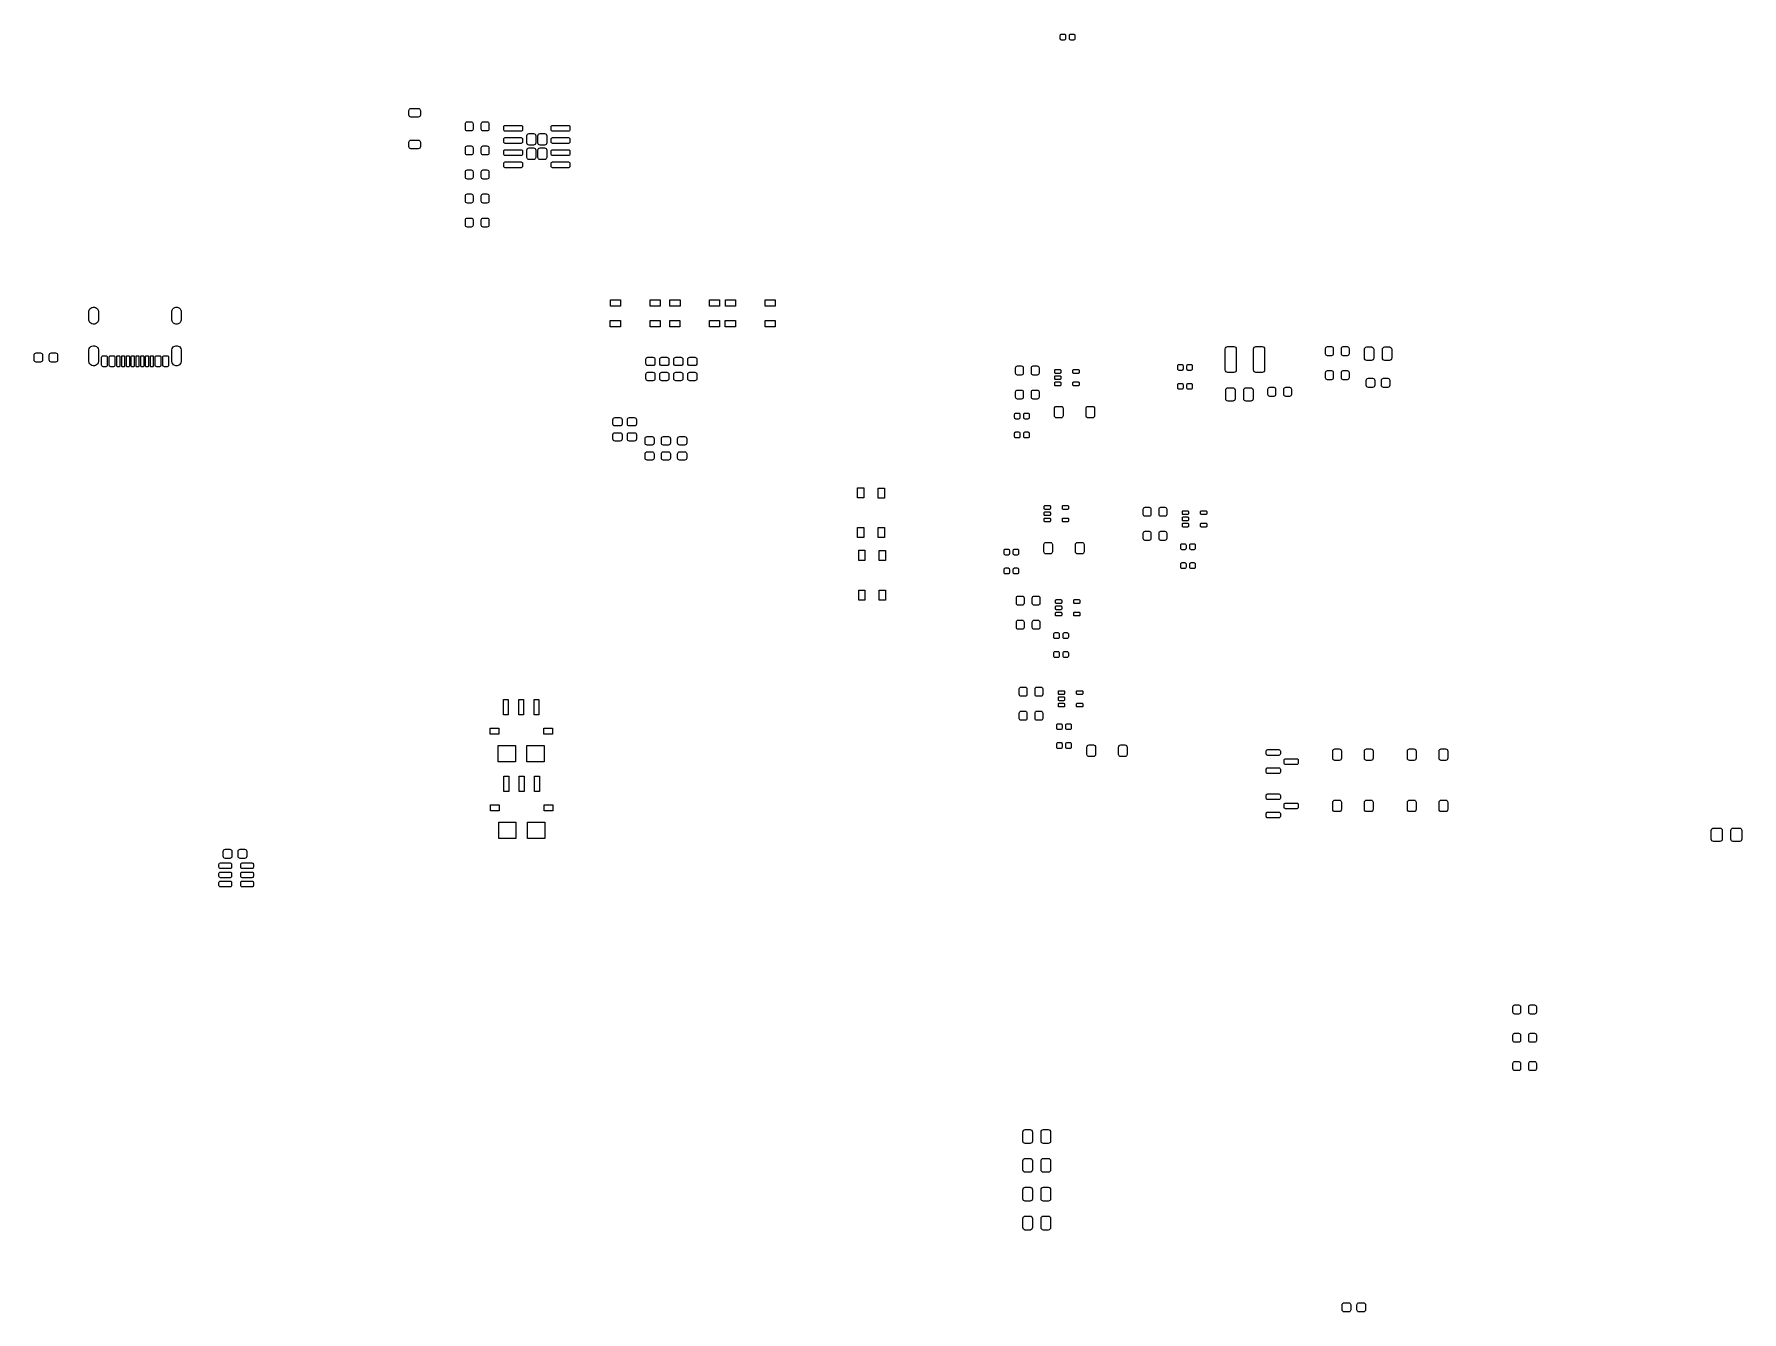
# Model space of a CAD drawing. Extents: x 4 to 11.01, y -6.32 to -1.07.
import ezdxf

# ---------------------------------------------------------------- set-up
doc = ezdxf.new("R2010")
doc.units = 0
doc.header["$MEASUREMENT"] = 0
doc.layers.add('BLACK', color=7, linetype='CONTINUOUS')

msp = doc.modelspace()

# ---------------------------------------------------------------- linework, layer by layer
at = {"layer": 'BLACK', "linetype": 'CONTINUOUS'}
for p, q in [((8.213, -1.0707), (8.2134, -1.0686)), ((8.213, -1.0841), (8.213, -1.0707)), ((8.2134, -1.0862), (8.213, -1.0841)), ((8.2134, -1.0686), (8.2146, -1.0668)), ((8.2146, -1.088), (8.2134, -1.0862)), ((8.2146, -1.0668), (8.2164, -1.0656)), ((8.2164, -1.0891), (8.2146, -1.088)), ((8.2164, -1.0656), (8.2185, -1.0652)), ((8.2185, -1.0896), (8.2164, -1.0891)), ((8.2185, -1.0652), (8.2295, -1.0652)), ((8.2295, -1.0896), (8.2185, -1.0896)), ((8.2295, -1.0652), (8.2316, -1.0656)), ((8.2316, -1.0891), (8.2295, -1.0896)), ((8.2316, -1.0656), (8.2334, -1.0668)), ((8.2334, -1.088), (8.2316, -1.0891)), ((8.2334, -1.0668), (8.2346, -1.0686)), ((8.2346, -1.0862), (8.2334, -1.088)), ((8.2346, -1.0686), (8.235, -1.0707)), ((8.235, -1.0841), (8.2346, -1.0862)), ((8.235, -1.0707), (8.235, -1.0841)), ((8.2508, -1.0707), (8.2512, -1.0686)), ((8.2508, -1.0841), (8.2508, -1.0707)), ((8.2512, -1.0862), (8.2508, -1.0841)), ((8.2512, -1.0686), (8.2524, -1.0668)), ((8.2524, -1.088), (8.2512, -1.0862)), ((8.2524, -1.0668), (8.2542, -1.0656)), ((8.2542, -1.0891), (8.2524, -1.088)), ((8.2542, -1.0656), (8.2563, -1.0652)), ((8.2563, -1.0896), (8.2542, -1.0891)), ((8.2563, -1.0652), (8.2673, -1.0652)), ((8.2673, -1.0896), (8.2563, -1.0896)), ((8.2673, -1.0652), (8.2694, -1.0656)), ((8.2694, -1.0891), (8.2673, -1.0896)), ((8.2694, -1.0656), (8.2712, -1.0668)), ((8.2712, -1.088), (8.2694, -1.0891)), ((8.2712, -1.0668), (8.2724, -1.0686)), ((8.2724, -1.0862), (8.2712, -1.088)), ((8.2724, -1.0686), (8.2728, -1.0707)), ((8.2728, -1.0841), (8.2724, -1.0862)), ((8.2728, -1.0707), (8.2728, -1.0841)), ((5.5362, -1.3794), (5.5369, -1.376)), ((5.5362, -1.3971), (5.5362, -1.3794)), ((5.5369, -1.4005), (5.5362, -1.3971)), ((5.5369, -1.376), (5.5388, -1.3732)), ((5.5388, -1.4034), (5.5369, -1.4005)), ((5.5388, -1.3732), (5.5417, -1.3712)), ((5.5417, -1.4053), (5.5388, -1.4034)), ((5.5417, -1.3712), (5.5451, -1.3706)), ((5.5451, -1.3706), (5.5746, -1.3706)), ((5.5746, -1.3706), (5.578, -1.3712)), ((5.578, -1.3712), (5.5809, -1.3732)), ((5.5809, -1.4034), (5.578, -1.4053)), ((5.5809, -1.3732), (5.5828, -1.376)), ((5.5828, -1.4005), (5.5809, -1.4034)), ((5.5828, -1.376), (5.5835, -1.3794)), ((5.5835, -1.3971), (5.5828, -1.4005)), ((5.5835, -1.3794), (5.5835, -1.3971)), ((5.5451, -1.406), (5.5417, -1.4053)), ((5.5746, -1.406), (5.5451, -1.406)), ((5.578, -1.4053), (5.5746, -1.406)), ((5.7687, -1.4333), (5.7693, -1.4303)), ((5.7687, -1.4549), (5.7687, -1.4333)), ((5.7693, -1.4579), (5.7687, -1.4549)), ((5.7693, -1.4303), (5.771, -1.4277)), ((5.771, -1.4605), (5.7693, -1.4579)), ((5.771, -1.4277), (5.7736, -1.426)), ((5.7736, -1.4622), (5.771, -1.4605)), ((5.7736, -1.426), (5.7766, -1.4254)), ((5.7766, -1.4628), (5.7736, -1.4622)), ((5.7766, -1.4254), (5.7923, -1.4254)), ((5.7923, -1.4628), (5.7766, -1.4628)), ((5.7923, -1.4254), (5.7953, -1.426)), ((5.7953, -1.4622), (5.7923, -1.4628)), ((5.7953, -1.426), (5.7979, -1.4277)), ((5.7979, -1.4605), (5.7953, -1.4622)), ((5.7979, -1.4277), (5.7996, -1.4303)), ((5.7996, -1.4579), (5.7979, -1.4605)), ((5.7996, -1.4303), (5.8002, -1.4333)), ((5.8002, -1.4549), (5.7996, -1.4579)), ((5.8002, -1.4333), (5.8002, -1.4549)), ((5.8337, -1.4333), (5.8343, -1.4303)), ((5.8337, -1.4549), (5.8337, -1.4333)), ((5.8343, -1.4579), (5.8337, -1.4549)), ((5.8343, -1.4303), (5.836, -1.4277)), ((5.836, -1.4605), (5.8343, -1.4579)), ((5.836, -1.4277), (5.8385, -1.426)), ((5.8385, -1.4622), (5.836, -1.4605)), ((5.8385, -1.426), (5.8415, -1.4254)), ((5.8415, -1.4628), (5.8385, -1.4622)), ((5.8415, -1.4254), (5.8573, -1.4254)), ((5.8573, -1.4628), (5.8415, -1.4628)), ((5.8573, -1.4254), (5.8603, -1.426)), ((5.8603, -1.4622), (5.8573, -1.4628)), ((5.8603, -1.426), (5.8629, -1.4277)), ((5.8629, -1.4605), (5.8603, -1.4622)), ((5.8629, -1.4277), (5.8646, -1.4303)), ((5.8646, -1.4579), (5.8629, -1.4605)), ((5.8646, -1.4303), (5.8652, -1.4333)), ((5.8652, -1.4549), (5.8646, -1.4579)), ((5.8652, -1.4333), (5.8652, -1.4549)), ((5.9264, -1.4461), (5.9268, -1.4438)), ((5.9264, -1.4579), (5.9264, -1.4461)), ((5.9268, -1.4601), (5.9264, -1.4579)), ((5.9268, -1.4438), (5.9281, -1.4419)), ((5.9281, -1.462), (5.9268, -1.4601)), ((5.9281, -1.4419), (5.93, -1.4406)), ((5.93, -1.4633), (5.9281, -1.462)), ((5.93, -1.4406), (5.9323, -1.4402)), ((5.9323, -1.4638), (5.93, -1.4633)), ((5.9323, -1.4402), (5.9972, -1.4402)), ((5.9972, -1.4638), (5.9323, -1.4638)), ((5.9972, -1.4402), (5.9995, -1.4406)), ((5.9995, -1.4633), (5.9972, -1.4638)), ((5.9995, -1.4406), (6.0014, -1.4419)), ((6.0014, -1.462), (5.9995, -1.4633)), ((6.0014, -1.4419), (6.0027, -1.4438)), ((6.0027, -1.4601), (6.0014, -1.462)), ((6.0027, -1.4438), (6.0031, -1.4461)), ((6.0031, -1.4579), (6.0027, -1.4601)), ((6.0031, -1.4461), (6.0031, -1.4579)), ((6.0272, -1.4743), (6.0307, -1.4736)), ((6.0307, -1.4736), (6.0488, -1.4736)), ((6.0488, -1.4736), (6.0523, -1.4743)), ((6.0721, -1.4743), (6.0756, -1.4736)), ((6.0756, -1.4736), (6.0937, -1.4736)), ((6.0937, -1.4736), (6.0972, -1.4743)), ((6.1213, -1.4461), (6.1217, -1.4438)), ((6.1213, -1.4579), (6.1213, -1.4461)), ((6.1217, -1.4601), (6.1213, -1.4579)), ((6.1217, -1.4438), (6.123, -1.4419)), ((6.123, -1.462), (6.1217, -1.4601)), ((6.123, -1.4419), (6.1249, -1.4406)), ((6.1249, -1.4633), (6.123, -1.462)), ((6.1249, -1.4406), (6.1272, -1.4402)), ((6.1272, -1.4638), (6.1249, -1.4633)), ((6.1272, -1.4402), (6.1921, -1.4402)), ((6.1921, -1.4638), (6.1272, -1.4638)), ((6.1921, -1.4402), (6.1944, -1.4406)), ((6.1944, -1.4633), (6.1921, -1.4638)), ((6.1944, -1.4406), (6.1963, -1.4419)), ((6.1963, -1.462), (6.1944, -1.4633)), ((6.1963, -1.4419), (6.1976, -1.4438)), ((6.1976, -1.4601), (6.1963, -1.462)), ((6.1976, -1.4438), (6.198, -1.4461)), ((6.198, -1.4579), (6.1976, -1.4601)), ((6.198, -1.4461), (6.198, -1.4579)), ((5.5362, -1.5094), (5.5369, -1.506)), ((5.5362, -1.5271), (5.5362, -1.5094)), ((5.5369, -1.5305), (5.5362, -1.5271)), ((5.5369, -1.506), (5.5388, -1.5031)), ((5.5388, -1.5333), (5.5369, -1.5305)), ((5.5388, -1.5031), (5.5417, -1.5012)), ((5.5417, -1.5353), (5.5388, -1.5333)), ((5.5417, -1.5012), (5.5451, -1.5005)), ((5.5451, -1.5359), (5.5417, -1.5353)), ((5.5451, -1.5005), (5.5746, -1.5005)), ((5.5746, -1.5359), (5.5451, -1.5359)), ((5.5746, -1.5005), (5.578, -1.5012)), ((5.578, -1.5353), (5.5746, -1.5359)), ((5.578, -1.5012), (5.5809, -1.5031)), ((5.5809, -1.5333), (5.578, -1.5353)), ((5.5809, -1.5031), (5.5828, -1.506)), ((5.5828, -1.5305), (5.5809, -1.5333)), ((5.5828, -1.506), (5.5835, -1.5094)), ((5.5835, -1.5271), (5.5828, -1.5305)), ((5.5835, -1.5094), (5.5835, -1.5271)), ((5.7687, -1.5321), (5.7693, -1.5291)), ((5.7687, -1.5537), (5.7687, -1.5321)), ((5.7693, -1.5291), (5.771, -1.5265)), ((5.771, -1.5265), (5.7736, -1.5248)), ((5.7736, -1.5248), (5.7766, -1.5242)), ((5.7766, -1.5242), (5.7923, -1.5242)), ((5.7923, -1.5242), (5.7953, -1.5248)), ((5.7953, -1.5248), (5.7979, -1.5265)), ((5.7979, -1.5265), (5.7996, -1.5291)), ((5.7996, -1.5291), (5.8002, -1.5321)), ((5.8002, -1.5321), (5.8002, -1.5537)), ((5.8337, -1.5321), (5.8343, -1.5291)), ((5.8337, -1.5537), (5.8337, -1.5321)), ((5.8343, -1.5291), (5.836, -1.5265)), ((5.836, -1.5265), (5.8385, -1.5248)), ((5.8385, -1.5248), (5.8415, -1.5242)), ((5.8415, -1.5242), (5.8573, -1.5242)), ((5.8573, -1.5242), (5.8603, -1.5248)), ((5.8603, -1.5248), (5.8629, -1.5265)), ((5.8629, -1.5265), (5.8646, -1.5291)), ((5.8646, -1.5291), (5.8652, -1.5321)), ((5.8652, -1.5321), (5.8652, -1.5537)), ((5.9264, -1.4961), (5.9268, -1.4938)), ((5.9264, -1.5079), (5.9264, -1.4961)), ((5.9268, -1.5101), (5.9264, -1.5079)), ((5.9264, -1.5461), (5.9268, -1.5438)), ((5.9268, -1.4938), (5.9281, -1.4919)), ((5.9281, -1.512), (5.9268, -1.5101)), ((5.9268, -1.5438), (5.9281, -1.5419)), ((5.9281, -1.4919), (5.93, -1.4906)), ((5.93, -1.5133), (5.9281, -1.512)), ((5.9281, -1.5419), (5.93, -1.5406)), ((5.93, -1.4906), (5.9323, -1.4902)), ((5.9323, -1.5138), (5.93, -1.5133)), ((5.93, -1.5406), (5.9323, -1.5402)), ((5.9323, -1.4902), (5.9972, -1.4902)), ((5.9972, -1.5138), (5.9323, -1.5138)), ((5.9323, -1.5402), (5.9972, -1.5402)), ((5.9972, -1.4902), (5.9995, -1.4906)), ((5.9995, -1.5133), (5.9972, -1.5138)), ((5.9972, -1.5402), (5.9995, -1.5406)), ((5.9995, -1.4906), (6.0014, -1.4919)), ((6.0014, -1.512), (5.9995, -1.5133)), ((5.9995, -1.5406), (6.0014, -1.5419)), ((6.0014, -1.4919), (6.0027, -1.4938)), ((6.0027, -1.5101), (6.0014, -1.512)), ((6.0014, -1.5419), (6.0027, -1.5438)), ((6.0027, -1.4938), (6.0031, -1.4961)), ((6.0031, -1.5079), (6.0027, -1.5101)), ((6.0027, -1.5438), (6.0031, -1.5461)), ((6.0031, -1.4961), (6.0031, -1.5079)), ((6.0217, -1.4827), (6.0223, -1.4792)), ((6.0217, -1.5122), (6.0217, -1.4827)), ((6.0223, -1.5157), (6.0217, -1.5122)), ((6.0217, -1.5417), (6.0223, -1.5383)), ((6.0217, -1.5713), (6.0217, -1.5417)), ((6.0223, -1.4792), (6.0243, -1.4763)), ((6.0243, -1.5186), (6.0223, -1.5157)), ((6.0223, -1.5383), (6.0243, -1.5353)), ((6.0243, -1.4763), (6.0272, -1.4743)), ((6.0272, -1.5206), (6.0243, -1.5186)), ((6.0243, -1.5353), (6.0272, -1.5334)), ((6.0307, -1.5213), (6.0272, -1.5206)), ((6.0272, -1.5334), (6.0307, -1.5327)), ((6.0488, -1.5213), (6.0307, -1.5213)), ((6.0307, -1.5327), (6.0488, -1.5327)), ((6.0523, -1.5206), (6.0488, -1.5213)), ((6.0488, -1.5327), (6.0523, -1.5334)), ((6.0523, -1.4743), (6.0552, -1.4763)), ((6.0552, -1.5186), (6.0523, -1.5206)), ((6.0523, -1.5334), (6.0552, -1.5353)), ((6.0552, -1.4763), (6.0572, -1.4792)), ((6.0572, -1.5157), (6.0552, -1.5186)), ((6.0552, -1.5353), (6.0572, -1.5383)), ((6.0572, -1.4792), (6.0579, -1.4827)), ((6.0579, -1.5122), (6.0572, -1.5157)), ((6.0572, -1.5383), (6.0579, -1.5417)), ((6.0579, -1.4827), (6.0579, -1.5122)), ((6.0579, -1.5417), (6.0579, -1.5713)), ((6.0665, -1.4827), (6.0672, -1.4792)), ((6.0665, -1.5122), (6.0665, -1.4827)), ((6.0672, -1.5157), (6.0665, -1.5122)), ((6.0665, -1.5417), (6.0672, -1.5383)), ((6.0665, -1.5713), (6.0665, -1.5417)), ((6.0672, -1.4792), (6.0692, -1.4763)), ((6.0692, -1.5186), (6.0672, -1.5157)), ((6.0672, -1.5383), (6.0692, -1.5353)), ((6.0692, -1.4763), (6.0721, -1.4743)), ((6.0721, -1.5206), (6.0692, -1.5186)), ((6.0692, -1.5353), (6.0721, -1.5334)), ((6.0756, -1.5213), (6.0721, -1.5206)), ((6.0721, -1.5334), (6.0756, -1.5327)), ((6.0937, -1.5213), (6.0756, -1.5213)), ((6.0756, -1.5327), (6.0937, -1.5327)), ((6.0972, -1.5206), (6.0937, -1.5213)), ((6.0937, -1.5327), (6.0972, -1.5334)), ((6.0972, -1.4743), (6.1001, -1.4763)), ((6.1001, -1.5186), (6.0972, -1.5206)), ((6.0972, -1.5334), (6.1001, -1.5353)), ((6.1001, -1.4763), (6.1021, -1.4792)), ((6.1021, -1.5157), (6.1001, -1.5186)), ((6.1001, -1.5353), (6.1021, -1.5383)), ((6.1021, -1.4792), (6.1028, -1.4827)), ((6.1028, -1.5122), (6.1021, -1.5157)), ((6.1021, -1.5383), (6.1028, -1.5417)), ((6.1028, -1.4827), (6.1028, -1.5122)), ((6.1028, -1.5417), (6.1028, -1.5713)), ((6.1213, -1.4961), (6.1217, -1.4938)), ((6.1213, -1.5079), (6.1213, -1.4961)), ((6.1217, -1.5101), (6.1213, -1.5079)), ((6.1213, -1.5461), (6.1217, -1.5438)), ((6.1217, -1.4938), (6.123, -1.4919)), ((6.123, -1.512), (6.1217, -1.5101)), ((6.1217, -1.5438), (6.123, -1.5419)), ((6.123, -1.4919), (6.1249, -1.4906)), ((6.1249, -1.5133), (6.123, -1.512)), ((6.123, -1.5419), (6.1249, -1.5406)), ((6.1249, -1.4906), (6.1272, -1.4902)), ((6.1272, -1.5138), (6.1249, -1.5133)), ((6.1249, -1.5406), (6.1272, -1.5402)), ((6.1272, -1.4902), (6.1921, -1.4902)), ((6.1921, -1.5138), (6.1272, -1.5138)), ((6.1272, -1.5402), (6.1921, -1.5402)), ((6.1921, -1.4902), (6.1944, -1.4906)), ((6.1944, -1.5133), (6.1921, -1.5138)), ((6.1921, -1.5402), (6.1944, -1.5406)), ((6.1944, -1.4906), (6.1963, -1.4919)), ((6.1963, -1.512), (6.1944, -1.5133)), ((6.1944, -1.5406), (6.1963, -1.5419)), ((6.1963, -1.4919), (6.1976, -1.4938)), ((6.1976, -1.5101), (6.1963, -1.512)), ((6.1963, -1.5419), (6.1976, -1.5438)), ((6.1976, -1.4938), (6.198, -1.4961)), ((6.198, -1.5079), (6.1976, -1.5101)), ((6.1976, -1.5438), (6.198, -1.5461)), ((6.198, -1.4961), (6.198, -1.5079)), ((5.7693, -1.5568), (5.7687, -1.5537)), ((5.771, -1.5593), (5.7693, -1.5568)), ((5.7736, -1.561), (5.771, -1.5593)), ((5.7766, -1.5616), (5.7736, -1.561)), ((5.7923, -1.5616), (5.7766, -1.5616)), ((5.7953, -1.561), (5.7923, -1.5616)), ((5.7979, -1.5593), (5.7953, -1.561)), ((5.7996, -1.5568), (5.7979, -1.5593)), ((5.8002, -1.5537), (5.7996, -1.5568)), ((5.8343, -1.5568), (5.8337, -1.5537)), ((5.836, -1.5593), (5.8343, -1.5568)), ((5.8385, -1.561), (5.836, -1.5593)), ((5.8415, -1.5616), (5.8385, -1.561)), ((5.8573, -1.5616), (5.8415, -1.5616)), ((5.8603, -1.561), (5.8573, -1.5616)), ((5.8629, -1.5593), (5.8603, -1.561)), ((5.8646, -1.5568), (5.8629, -1.5593)), ((5.8652, -1.5537), (5.8646, -1.5568)), ((5.9264, -1.5579), (5.9264, -1.5461)), ((5.9268, -1.5601), (5.9264, -1.5579)), ((5.9264, -1.5961), (5.9268, -1.5938)), ((5.9264, -1.6079), (5.9264, -1.5961)), ((5.9268, -1.6101), (5.9264, -1.6079)), ((5.9281, -1.562), (5.9268, -1.5601)), ((5.9268, -1.5938), (5.9281, -1.5919)), ((5.9281, -1.612), (5.9268, -1.6101)), ((5.93, -1.5633), (5.9281, -1.562)), ((5.9281, -1.5919), (5.93, -1.5906)), ((5.93, -1.6133), (5.9281, -1.612)), ((5.9323, -1.5638), (5.93, -1.5633)), ((5.93, -1.5906), (5.9323, -1.5902)), ((5.9323, -1.6138), (5.93, -1.6133)), ((5.9972, -1.5638), (5.9323, -1.5638)), ((5.9323, -1.5902), (5.9972, -1.5902)), ((5.9972, -1.6138), (5.9323, -1.6138)), ((5.9995, -1.5633), (5.9972, -1.5638)), ((5.9972, -1.5902), (5.9995, -1.5906)), ((5.9995, -1.6133), (5.9972, -1.6138)), ((6.0014, -1.562), (5.9995, -1.5633)), ((5.9995, -1.5906), (6.0014, -1.5919)), ((6.0014, -1.612), (5.9995, -1.6133)), ((6.0027, -1.5601), (6.0014, -1.562)), ((6.0014, -1.5919), (6.0027, -1.5938)), ((6.0027, -1.6101), (6.0014, -1.612)), ((6.0031, -1.5579), (6.0027, -1.5601)), ((6.0027, -1.5938), (6.0031, -1.5961)), ((6.0031, -1.6079), (6.0027, -1.6101)), ((6.0031, -1.5461), (6.0031, -1.5579)), ((6.0031, -1.5961), (6.0031, -1.6079)), ((6.0223, -1.5747), (6.0217, -1.5713)), ((6.0243, -1.5777), (6.0223, -1.5747)), ((6.0272, -1.5796), (6.0243, -1.5777)), ((6.0307, -1.5803), (6.0272, -1.5796)), ((6.0488, -1.5803), (6.0307, -1.5803)), ((6.0523, -1.5796), (6.0488, -1.5803)), ((6.0552, -1.5777), (6.0523, -1.5796)), ((6.0572, -1.5747), (6.0552, -1.5777)), ((6.0579, -1.5713), (6.0572, -1.5747)), ((6.0672, -1.5747), (6.0665, -1.5713)), ((6.0692, -1.5777), (6.0672, -1.5747)), ((6.0721, -1.5796), (6.0692, -1.5777)), ((6.0756, -1.5803), (6.0721, -1.5796)), ((6.0937, -1.5803), (6.0756, -1.5803)), ((6.0972, -1.5796), (6.0937, -1.5803)), ((6.1001, -1.5777), (6.0972, -1.5796)), ((6.1021, -1.5747), (6.1001, -1.5777)), ((6.1028, -1.5713), (6.1021, -1.5747)), ((6.1213, -1.5579), (6.1213, -1.5461)), ((6.1217, -1.5601), (6.1213, -1.5579)), ((6.1213, -1.5961), (6.1217, -1.5938)), ((6.1213, -1.6079), (6.1213, -1.5961)), ((6.1217, -1.6101), (6.1213, -1.6079)), ((6.123, -1.562), (6.1217, -1.5601)), ((6.1217, -1.5938), (6.123, -1.5919)), ((6.123, -1.612), (6.1217, -1.6101)), ((6.1249, -1.5633), (6.123, -1.562)), ((6.123, -1.5919), (6.1249, -1.5906)), ((6.1249, -1.6133), (6.123, -1.612)), ((6.1272, -1.5638), (6.1249, -1.5633)), ((6.1249, -1.5906), (6.1272, -1.5902)), ((6.1272, -1.6138), (6.1249, -1.6133)), ((6.1921, -1.5638), (6.1272, -1.5638)), ((6.1272, -1.5902), (6.1921, -1.5902)), ((6.1921, -1.6138), (6.1272, -1.6138)), ((6.1944, -1.5633), (6.1921, -1.5638)), ((6.1921, -1.5902), (6.1944, -1.5906)), ((6.1944, -1.6133), (6.1921, -1.6138)), ((6.1963, -1.562), (6.1944, -1.5633)), ((6.1944, -1.5906), (6.1963, -1.5919)), ((6.1963, -1.612), (6.1944, -1.6133)), ((6.1976, -1.5601), (6.1963, -1.562)), ((6.1963, -1.5919), (6.1976, -1.5938)), ((6.1976, -1.6101), (6.1963, -1.612)), ((6.198, -1.5579), (6.1976, -1.5601)), ((6.1976, -1.5938), (6.198, -1.5961)), ((6.198, -1.6079), (6.1976, -1.6101)), ((6.198, -1.5461), (6.198, -1.5579)), ((6.198, -1.5961), (6.198, -1.6079)), ((5.7687, -1.6309), (5.7693, -1.6279)), ((5.7687, -1.6526), (5.7687, -1.6309)), ((5.7693, -1.6556), (5.7687, -1.6526)), ((5.7693, -1.6279), (5.771, -1.6253)), ((5.771, -1.6581), (5.7693, -1.6556)), ((5.771, -1.6253), (5.7736, -1.6236)), ((5.7736, -1.6598), (5.771, -1.6581)), ((5.7736, -1.6236), (5.7766, -1.623)), ((5.7766, -1.6604), (5.7736, -1.6598)), ((5.7766, -1.623), (5.7923, -1.623)), ((5.7923, -1.6604), (5.7766, -1.6604)), ((5.7923, -1.623), (5.7953, -1.6236)), ((5.7953, -1.6598), (5.7923, -1.6604)), ((5.7953, -1.6236), (5.7979, -1.6253)), ((5.7979, -1.6581), (5.7953, -1.6598)), ((5.7979, -1.6253), (5.7996, -1.6279)), ((5.7996, -1.6556), (5.7979, -1.6581)), ((5.7996, -1.6279), (5.8002, -1.6309)), ((5.8002, -1.6526), (5.7996, -1.6556)), ((5.8002, -1.6309), (5.8002, -1.6526)), ((5.8337, -1.6309), (5.8343, -1.6279)), ((5.8337, -1.6526), (5.8337, -1.6309)), ((5.8343, -1.6556), (5.8337, -1.6526)), ((5.8343, -1.6279), (5.836, -1.6253)), ((5.836, -1.6581), (5.8343, -1.6556)), ((5.836, -1.6253), (5.8385, -1.6236)), ((5.8385, -1.6598), (5.836, -1.6581)), ((5.8385, -1.6236), (5.8415, -1.623)), ((5.8415, -1.6604), (5.8385, -1.6598)), ((5.8415, -1.623), (5.8573, -1.623)), ((5.8573, -1.6604), (5.8415, -1.6604)), ((5.8573, -1.623), (5.8603, -1.6236)), ((5.8603, -1.6598), (5.8573, -1.6604)), ((5.8603, -1.6236), (5.8629, -1.6253)), ((5.8629, -1.6581), (5.8603, -1.6598)), ((5.8629, -1.6253), (5.8646, -1.6279)), ((5.8646, -1.6556), (5.8629, -1.6581)), ((5.8646, -1.6279), (5.8652, -1.6309)), ((5.8652, -1.6526), (5.8646, -1.6556)), ((5.8652, -1.6309), (5.8652, -1.6526)), ((5.7687, -1.7297), (5.7693, -1.7267)), ((5.7687, -1.7514), (5.7687, -1.7297)), ((5.7693, -1.7544), (5.7687, -1.7514)), ((5.7693, -1.7267), (5.771, -1.7242)), ((5.771, -1.7242), (5.7736, -1.7224)), ((5.7736, -1.7224), (5.7766, -1.7219)), ((5.7766, -1.7219), (5.7923, -1.7219)), ((5.7923, -1.7219), (5.7953, -1.7224)), ((5.7953, -1.7224), (5.7979, -1.7242)), ((5.7979, -1.7242), (5.7996, -1.7267)), ((5.7996, -1.7267), (5.8002, -1.7297)), ((5.8002, -1.7514), (5.7996, -1.7544)), ((5.8002, -1.7297), (5.8002, -1.7514)), ((5.8337, -1.7297), (5.8343, -1.7267)), ((5.8337, -1.7514), (5.8337, -1.7297)), ((5.8343, -1.7544), (5.8337, -1.7514)), ((5.8343, -1.7267), (5.836, -1.7242)), ((5.836, -1.7242), (5.8385, -1.7224)), ((5.8385, -1.7224), (5.8415, -1.7219)), ((5.8415, -1.7219), (5.8573, -1.7219)), ((5.8573, -1.7219), (5.8603, -1.7224)), ((5.8603, -1.7224), (5.8629, -1.7242)), ((5.8629, -1.7242), (5.8646, -1.7267)), ((5.8646, -1.7267), (5.8652, -1.7297)), ((5.8652, -1.7514), (5.8646, -1.7544)), ((5.8652, -1.7297), (5.8652, -1.7514)), ((5.771, -1.7569), (5.7693, -1.7544)), ((5.7693, -1.8255), (5.771, -1.823)), ((5.7736, -1.7587), (5.771, -1.7569)), ((5.771, -1.823), (5.7736, -1.8213)), ((5.7766, -1.7593), (5.7736, -1.7587)), ((5.7736, -1.8213), (5.7766, -1.8207)), ((5.7923, -1.7593), (5.7766, -1.7593)), ((5.7766, -1.8207), (5.7923, -1.8207)), ((5.7953, -1.7587), (5.7923, -1.7593)), ((5.7923, -1.8207), (5.7953, -1.8213)), ((5.7979, -1.7569), (5.7953, -1.7587)), ((5.7953, -1.8213), (5.7979, -1.823)), ((5.7996, -1.7544), (5.7979, -1.7569)), ((5.7979, -1.823), (5.7996, -1.8255)), ((5.836, -1.7569), (5.8343, -1.7544)), ((5.8343, -1.8255), (5.836, -1.823)), ((5.8385, -1.7587), (5.836, -1.7569)), ((5.836, -1.823), (5.8385, -1.8213)), ((5.8415, -1.7593), (5.8385, -1.7587)), ((5.8385, -1.8213), (5.8415, -1.8207)), ((5.8573, -1.7593), (5.8415, -1.7593)), ((5.8415, -1.8207), (5.8573, -1.8207)), ((5.8603, -1.7587), (5.8573, -1.7593)), ((5.8573, -1.8207), (5.8603, -1.8213)), ((5.8629, -1.7569), (5.8603, -1.7587)), ((5.8603, -1.8213), (5.8629, -1.823)), ((5.8646, -1.7544), (5.8629, -1.7569)), ((5.8629, -1.823), (5.8646, -1.8255)), ((5.7687, -1.8285), (5.7693, -1.8255)), ((5.7687, -1.8502), (5.7687, -1.8285)), ((5.7693, -1.8532), (5.7687, -1.8502)), ((5.771, -1.8558), (5.7693, -1.8532)), ((5.7736, -1.8575), (5.771, -1.8558)), ((5.7766, -1.8581), (5.7736, -1.8575)), ((5.7923, -1.8581), (5.7766, -1.8581)), ((5.7953, -1.8575), (5.7923, -1.8581)), ((5.7979, -1.8558), (5.7953, -1.8575)), ((5.7996, -1.8532), (5.7979, -1.8558)), ((5.7996, -1.8255), (5.8002, -1.8285)), ((5.8002, -1.8502), (5.7996, -1.8532)), ((5.8002, -1.8285), (5.8002, -1.8502)), ((5.8337, -1.8285), (5.8343, -1.8255)), ((5.8337, -1.8502), (5.8337, -1.8285)), ((5.8343, -1.8532), (5.8337, -1.8502)), ((5.836, -1.8558), (5.8343, -1.8532)), ((5.8385, -1.8575), (5.836, -1.8558)), ((5.8415, -1.8581), (5.8385, -1.8575)), ((5.8573, -1.8581), (5.8415, -1.8581)), ((5.8603, -1.8575), (5.8573, -1.8581)), ((5.8629, -1.8558), (5.8603, -1.8575)), ((5.8646, -1.8532), (5.8629, -1.8558)), ((5.8646, -1.8255), (5.8652, -1.8285)), ((5.8652, -1.8502), (5.8646, -1.8532)), ((5.8652, -1.8285), (5.8652, -1.8502)), ((6.3652, -2.1831), (6.3652, -2.1575)), ((6.3652, -2.1575), (6.4065, -2.1575)), ((6.4065, -2.1575), (6.4065, -2.1831)), ((6.5276, -2.1831), (6.5276, -2.1575)), ((6.5276, -2.1575), (6.5689, -2.1575)), ((6.5689, -2.1575), (6.5689, -2.1831)), ((6.6093, -2.1831), (6.6093, -2.1575)), ((6.6093, -2.1575), (6.6506, -2.1575)), ((6.6506, -2.1575), (6.6506, -2.1831)), ((6.7717, -2.1831), (6.7717, -2.1575)), ((6.7717, -2.1575), (6.813, -2.1575)), ((6.813, -2.1575), (6.813, -2.1831)), ((6.8376, -2.1831), (6.8376, -2.1575)), ((6.8376, -2.1575), (6.8789, -2.1575)), ((6.8789, -2.1575), (6.8789, -2.1831)), ((7, -2.1831), (7, -2.1575)), ((7, -2.1575), (7.0413, -2.1575)), ((7.0413, -2.1575), (7.0413, -2.1831)), ((4.2217, -2.2061), (4.2218, -2.2035)), ((4.2217, -2.2376), (4.2217, -2.2061)), ((4.2218, -2.2402), (4.2217, -2.2376)), ((4.2218, -2.2035), (4.2232, -2.1986)), ((4.2232, -2.2451), (4.2218, -2.2402)), ((4.2232, -2.1986), (4.2257, -2.1941)), ((4.2257, -2.2496), (4.2232, -2.2451)), ((4.2257, -2.1941), (4.2294, -2.1905)), ((4.2294, -2.1905), (4.2338, -2.1879)), ((4.2338, -2.1879), (4.2388, -2.1866)), ((4.2388, -2.1866), (4.2439, -2.1866)), ((4.2439, -2.1866), (4.2489, -2.1879)), ((4.2489, -2.1879), (4.2533, -2.1905)), ((4.2533, -2.1905), (4.257, -2.1941)), ((4.257, -2.1941), (4.2595, -2.1986)), ((4.2595, -2.2451), (4.257, -2.2496)), ((4.2595, -2.1986), (4.2609, -2.2035)), ((4.2609, -2.2402), (4.2595, -2.2451)), ((4.2609, -2.2035), (4.261, -2.2061)), ((4.261, -2.2376), (4.2609, -2.2402)), ((4.261, -2.2061), (4.261, -2.2376)), ((4.5618, -2.2061), (4.562, -2.2035)), ((4.5618, -2.2376), (4.5618, -2.2061)), ((4.562, -2.2402), (4.5618, -2.2376)), ((4.562, -2.2035), (4.5633, -2.1986)), ((4.5633, -2.2451), (4.562, -2.2402)), ((4.5633, -2.1986), (4.5659, -2.1941)), ((4.5659, -2.2496), (4.5633, -2.2451)), ((4.5659, -2.1941), (4.5695, -2.1905)), ((4.5695, -2.1905), (4.574, -2.1879)), ((4.574, -2.1879), (4.5789, -2.1866)), ((4.5789, -2.1866), (4.5841, -2.1866)), ((4.5841, -2.1866), (4.589, -2.1879)), ((4.589, -2.1879), (4.5935, -2.1905)), ((4.5935, -2.1905), (4.5971, -2.1941)), ((4.5971, -2.1941), (4.5997, -2.1986)), ((4.5997, -2.2451), (4.5971, -2.2496)), ((4.5997, -2.1986), (4.601, -2.2035)), ((4.601, -2.2402), (4.5997, -2.2451)), ((4.601, -2.2035), (4.6012, -2.2061)), ((4.6012, -2.2376), (4.601, -2.2402)), ((4.6012, -2.2061), (4.6012, -2.2376)), ((6.3642, -2.2677), (6.3642, -2.2421)), ((6.3642, -2.2421), (6.4055, -2.2421)), ((6.4065, -2.1831), (6.3652, -2.1831)), ((6.4055, -2.2421), (6.4055, -2.2677)), ((6.5689, -2.1831), (6.5276, -2.1831)), ((6.5276, -2.2677), (6.5276, -2.2421)), ((6.5276, -2.2421), (6.5689, -2.2421)), ((6.5689, -2.2421), (6.5689, -2.2677)), ((6.6083, -2.2677), (6.6083, -2.2421)), ((6.6083, -2.2421), (6.6496, -2.2421)), ((6.6506, -2.1831), (6.6093, -2.1831)), ((6.6496, -2.2421), (6.6496, -2.2677)), ((6.813, -2.1831), (6.7717, -2.1831)), ((6.7717, -2.2677), (6.7717, -2.2421)), ((6.7717, -2.2421), (6.813, -2.2421)), ((6.813, -2.2421), (6.813, -2.2677)), ((6.8366, -2.2677), (6.8366, -2.2421)), ((6.8366, -2.2421), (6.878, -2.2421)), ((6.8789, -2.1831), (6.8376, -2.1831)), ((6.878, -2.2421), (6.878, -2.2677)), ((7.0413, -2.1831), (7, -2.1831)), ((7, -2.2677), (7, -2.2421)), ((7, -2.2421), (7.0413, -2.2421)), ((7.0413, -2.2421), (7.0413, -2.2677)), ((4.2294, -2.2532), (4.2257, -2.2496)), ((4.2338, -2.2558), (4.2294, -2.2532)), ((4.2388, -2.2571), (4.2338, -2.2558)), ((4.2439, -2.2571), (4.2388, -2.2571)), ((4.2489, -2.2558), (4.2439, -2.2571)), ((4.2533, -2.2532), (4.2489, -2.2558)), ((4.257, -2.2496), (4.2533, -2.2532)), ((4.5695, -2.2532), (4.5659, -2.2496)), ((4.574, -2.2558), (4.5695, -2.2532)), ((4.5789, -2.2571), (4.574, -2.2558)), ((4.5841, -2.2571), (4.5789, -2.2571)), ((4.589, -2.2558), (4.5841, -2.2571)), ((4.5935, -2.2532), (4.589, -2.2558)), ((4.5971, -2.2496), (4.5935, -2.2532)), ((6.4055, -2.2677), (6.3642, -2.2677)), ((6.5689, -2.2677), (6.5276, -2.2677)), ((6.6496, -2.2677), (6.6083, -2.2677)), ((6.813, -2.2677), (6.7717, -2.2677)), ((6.878, -2.2677), (6.8366, -2.2677)), ((7.0413, -2.2677), (7, -2.2677)), ((3.9966, -2.3836), (3.9972, -2.3803)), ((3.9966, -2.4038), (3.9966, -2.3836)), ((3.9972, -2.3803), (3.9991, -2.3775)), ((3.9991, -2.3775), (4.0019, -2.3757)), ((4.0019, -2.3757), (4.0052, -2.375)), ((4.0052, -2.375), (4.0224, -2.375)), ((4.0224, -2.375), (4.0257, -2.3757)), ((4.0257, -2.3757), (4.0285, -2.3775)), ((4.0285, -2.3775), (4.0303, -2.3803)), ((4.0303, -2.3803), (4.031, -2.3836)), ((4.031, -2.3836), (4.031, -2.4038)), ((4.0586, -2.3836), (4.0592, -2.3803)), ((4.0586, -2.4038), (4.0586, -2.3836)), ((4.0592, -2.3803), (4.0611, -2.3775)), ((4.0611, -2.3775), (4.0639, -2.3757)), ((4.0639, -2.3757), (4.0672, -2.375)), ((4.0672, -2.375), (4.0844, -2.375)), ((4.0844, -2.375), (4.0877, -2.3757)), ((4.0877, -2.3757), (4.0905, -2.3775)), ((4.0905, -2.3775), (4.0924, -2.3803)), ((4.0924, -2.3803), (4.093, -2.3836)), ((4.093, -2.3836), (4.093, -2.4038)), ((4.2217, -2.3648), (4.2218, -2.3622)), ((4.2217, -2.4081), (4.2217, -2.3648)), ((4.2218, -2.3622), (4.2232, -2.3572)), ((4.2232, -2.3572), (4.2257, -2.3528)), ((4.2257, -2.3528), (4.2294, -2.3491)), ((4.2294, -2.3491), (4.2338, -2.3466)), ((4.2338, -2.3466), (4.2388, -2.3452)), ((4.2388, -2.3452), (4.2439, -2.3452)), ((4.2439, -2.3452), (4.2489, -2.3466)), ((4.2489, -2.3466), (4.2533, -2.3491)), ((4.2533, -2.3491), (4.257, -2.3528)), ((4.257, -2.3528), (4.2595, -2.3572)), ((4.2595, -2.3572), (4.2609, -2.3622)), ((4.2609, -2.3622), (4.261, -2.3648)), ((4.261, -2.3648), (4.261, -2.4081)), ((4.5618, -2.3648), (4.562, -2.3622)), ((4.5618, -2.4081), (4.5618, -2.3648)), ((4.562, -2.3622), (4.5633, -2.3572)), ((4.5633, -2.3572), (4.5659, -2.3528)), ((4.5659, -2.3528), (4.5695, -2.3491)), ((4.5695, -2.3491), (4.574, -2.3466)), ((4.574, -2.3466), (4.5789, -2.3452)), ((4.5789, -2.3452), (4.5841, -2.3452)), ((4.5841, -2.3452), (4.589, -2.3466)), ((4.589, -2.3466), (4.5935, -2.3491)), ((4.5935, -2.3491), (4.5971, -2.3528)), ((4.5971, -2.3528), (4.5997, -2.3572)), ((4.5997, -2.3572), (4.601, -2.3622)), ((4.601, -2.3622), (4.6012, -2.3648)), ((4.6012, -2.3648), (4.6012, -2.4081)), ((8.8913, -2.3587), (8.8921, -2.3549)), ((8.8913, -2.4453), (8.8913, -2.3587)), ((8.8921, -2.3549), (8.8942, -2.3517)), ((8.8942, -2.3517), (8.8974, -2.3496)), ((8.8974, -2.3496), (8.9012, -2.3488)), ((8.9012, -2.3488), (8.9268, -2.3488)), ((8.9268, -2.3488), (8.9305, -2.3496)), ((8.9305, -2.3496), (8.9337, -2.3517)), ((8.9337, -2.3517), (8.9359, -2.3549)), ((8.9359, -2.3549), (8.9366, -2.3587)), ((8.9366, -2.3587), (8.9366, -2.4453)), ((9.0075, -2.3587), (9.0082, -2.3549)), ((9.0075, -2.4453), (9.0075, -2.3587)), ((9.0082, -2.3549), (9.0104, -2.3517)), ((9.0104, -2.3517), (9.0136, -2.3496)), ((9.0136, -2.3496), (9.0173, -2.3488)), ((9.0173, -2.3488), (9.0429, -2.3488)), ((9.0429, -2.3488), (9.0467, -2.3496)), ((9.0467, -2.3496), (9.0499, -2.3517)), ((9.0499, -2.3517), (9.052, -2.3549)), ((9.052, -2.3549), (9.0528, -2.3587)), ((9.0528, -2.3587), (9.0528, -2.4453)), ((9.3033, -2.3569), (9.3039, -2.3539)), ((9.3033, -2.3785), (9.3033, -2.3569)), ((9.3039, -2.3816), (9.3033, -2.3785)), ((9.3039, -2.3539), (9.3057, -2.3513)), ((9.3057, -2.3841), (9.3039, -2.3816)), ((9.3057, -2.3513), (9.3082, -2.3496)), ((9.3082, -2.3858), (9.3057, -2.3841)), ((9.3082, -2.3496), (9.3112, -2.349)), ((9.3112, -2.3864), (9.3082, -2.3858)), ((9.3112, -2.349), (9.327, -2.349)), ((9.327, -2.349), (9.33, -2.3496)), ((9.33, -2.3858), (9.327, -2.3864)), ((9.33, -2.3496), (9.3325, -2.3513)), ((9.3325, -2.3841), (9.33, -2.3858)), ((9.3325, -2.3513), (9.3342, -2.3539)), ((9.3342, -2.3816), (9.3325, -2.3841)), ((9.3342, -2.3539), (9.3348, -2.3569)), ((9.3348, -2.3785), (9.3342, -2.3816)), ((9.3348, -2.3569), (9.3348, -2.3785)), ((9.3683, -2.3569), (9.3689, -2.3539)), ((9.3683, -2.3785), (9.3683, -2.3569)), ((9.3689, -2.3816), (9.3683, -2.3785)), ((9.3689, -2.3539), (9.3706, -2.3513)), ((9.3706, -2.3841), (9.3689, -2.3816)), ((9.3706, -2.3513), (9.3732, -2.3496)), ((9.3732, -2.3858), (9.3706, -2.3841)), ((9.3732, -2.3496), (9.3762, -2.349)), ((9.3762, -2.3864), (9.3732, -2.3858)), ((9.3762, -2.349), (9.3919, -2.349)), ((9.3919, -2.349), (9.3949, -2.3496)), ((9.3949, -2.3858), (9.3919, -2.3864)), ((9.3949, -2.3496), (9.3975, -2.3513)), ((9.3975, -2.3841), (9.3949, -2.3858)), ((9.3975, -2.3513), (9.3992, -2.3539)), ((9.3992, -2.3816), (9.3975, -2.3841)), ((9.3992, -2.3539), (9.3998, -2.3569)), ((9.3998, -2.3785), (9.3992, -2.3816)), ((9.3998, -2.3569), (9.3998, -2.3785)), ((9.4628, -2.3602), (9.4635, -2.3565)), ((9.4628, -2.3961), (9.4628, -2.3602)), ((9.4635, -2.3565), (9.4656, -2.3534)), ((9.4656, -2.3534), (9.4687, -2.3513)), ((9.4687, -2.3513), (9.4724, -2.3506)), ((9.4724, -2.3506), (9.4916, -2.3506)), ((9.4916, -2.3506), (9.4953, -2.3513)), ((9.4953, -2.3513), (9.4984, -2.3534)), ((9.4984, -2.3534), (9.5005, -2.3565)), ((9.5005, -2.3565), (9.5012, -2.3602)), ((9.5012, -2.3602), (9.5012, -2.3961)), ((9.5366, -2.3602), (9.5373, -2.3565)), ((9.5366, -2.3961), (9.5366, -2.3602)), ((9.5373, -2.3565), (9.5394, -2.3534)), ((9.5394, -2.3534), (9.5425, -2.3513)), ((9.5425, -2.3513), (9.5462, -2.3506)), ((9.5462, -2.3506), (9.5654, -2.3506)), ((9.5654, -2.3506), (9.5691, -2.3513)), ((9.5691, -2.3513), (9.5722, -2.3534)), ((9.5722, -2.3534), (9.5743, -2.3565)), ((9.5743, -2.3565), (9.575, -2.3602)), ((9.575, -2.3602), (9.575, -2.3961)), ((3.9972, -2.4071), (3.9966, -2.4038)), ((3.9991, -2.4099), (3.9972, -2.4071)), ((4.0019, -2.4117), (3.9991, -2.4099)), ((4.0052, -2.4124), (4.0019, -2.4117)), ((4.0224, -2.4124), (4.0052, -2.4124)), ((4.0257, -2.4117), (4.0224, -2.4124)), ((4.0285, -2.4099), (4.0257, -2.4117)), ((4.0303, -2.4071), (4.0285, -2.4099)), ((4.031, -2.4038), (4.0303, -2.4071)), ((4.0592, -2.4071), (4.0586, -2.4038)), ((4.0611, -2.4099), (4.0592, -2.4071)), ((4.0639, -2.4117), (4.0611, -2.4099)), ((4.0672, -2.4124), (4.0639, -2.4117)), ((4.0844, -2.4124), (4.0672, -2.4124)), ((4.0877, -2.4117), (4.0844, -2.4124)), ((4.0905, -2.4099), (4.0877, -2.4117)), ((4.0924, -2.4071), (4.0905, -2.4099)), ((4.093, -2.4038), (4.0924, -2.4071)), ((4.2218, -2.4106), (4.2217, -2.4081)), ((4.2232, -2.4156), (4.2218, -2.4106)), ((4.2257, -2.4201), (4.2232, -2.4156)), ((4.2294, -2.4237), (4.2257, -2.4201)), ((4.2338, -2.4263), (4.2294, -2.4237)), ((4.2388, -2.4276), (4.2338, -2.4263)), ((4.2439, -2.4276), (4.2388, -2.4276)), ((4.2489, -2.4263), (4.2439, -2.4276)), ((4.2533, -2.4237), (4.2489, -2.4263)), ((4.257, -2.4201), (4.2533, -2.4237)), ((4.2595, -2.4156), (4.257, -2.4201)), ((4.2609, -2.4106), (4.2595, -2.4156)), ((4.261, -2.4081), (4.2609, -2.4106)), ((4.2736, -2.3923), (4.2741, -2.3901)), ((4.2736, -2.4258), (4.2736, -2.3923)), ((4.2741, -2.428), (4.2736, -2.4258)), ((4.2741, -2.3901), (4.2754, -2.3881)), ((4.2754, -2.43), (4.2741, -2.428)), ((4.2754, -2.3881), (4.2773, -2.3869)), ((4.2773, -2.4312), (4.2754, -2.43)), ((4.2773, -2.3869), (4.2795, -2.3864)), ((4.2795, -2.4317), (4.2773, -2.4312)), ((4.2795, -2.3864), (4.2913, -2.3864)), ((4.2913, -2.4317), (4.2795, -2.4317)), ((4.2913, -2.3864), (4.2936, -2.3869)), ((4.2936, -2.4312), (4.2913, -2.4317)), ((4.2936, -2.3869), (4.2955, -2.3881)), ((4.2955, -2.43), (4.2936, -2.4312)), ((4.2955, -2.3881), (4.2968, -2.3901)), ((4.2968, -2.428), (4.2955, -2.43)), ((4.2968, -2.3901), (4.2972, -2.3923)), ((4.2972, -2.4258), (4.2968, -2.428)), ((4.2972, -2.3923), (4.2972, -2.4258)), ((4.3051, -2.3923), (4.3056, -2.3901)), ((4.3051, -2.4258), (4.3051, -2.3923)), ((4.3056, -2.428), (4.3051, -2.4258)), ((4.3056, -2.3901), (4.3068, -2.3881)), ((4.3068, -2.43), (4.3056, -2.428)), ((4.3068, -2.3881), (4.3088, -2.3869)), ((4.3088, -2.4312), (4.3068, -2.43)), ((4.3088, -2.3869), (4.311, -2.3864)), ((4.311, -2.4317), (4.3088, -2.4312)), ((4.311, -2.3864), (4.3228, -2.3864)), ((4.3228, -2.4317), (4.311, -2.4317)), ((4.3228, -2.3864), (4.3251, -2.3869)), ((4.3251, -2.4312), (4.3228, -2.4317)), ((4.3251, -2.3869), (4.327, -2.3881)), ((4.327, -2.43), (4.3251, -2.4312)), ((4.327, -2.3881), (4.3283, -2.3901)), ((4.3283, -2.428), (4.327, -2.43)), ((4.3283, -2.3901), (4.3287, -2.3923)), ((4.3287, -2.4258), (4.3283, -2.428)), ((4.3287, -2.3923), (4.3287, -2.4258)), ((4.3366, -2.3894), (4.3368, -2.3882)), ((4.3366, -2.4287), (4.3366, -2.3894)), ((4.3368, -2.4299), (4.3366, -2.4287)), ((4.3368, -2.3882), (4.3375, -2.3873)), ((4.3375, -2.4308), (4.3368, -2.4299)), ((4.3375, -2.3873), (4.3384, -2.3866)), ((4.3384, -2.4315), (4.3375, -2.4308)), ((4.3384, -2.3866), (4.3396, -2.3864)), ((4.3396, -2.4317), (4.3384, -2.4315)), ((4.3396, -2.3864), (4.3455, -2.3864)), ((4.3455, -2.4317), (4.3396, -2.4317)), ((4.3455, -2.3864), (4.3466, -2.3866)), ((4.3466, -2.4315), (4.3455, -2.4317)), ((4.3466, -2.3866), (4.3476, -2.3873)), ((4.3476, -2.4308), (4.3466, -2.4315)), ((4.3476, -2.3873), (4.3482, -2.3882)), ((4.3482, -2.4299), (4.3476, -2.4308)), ((4.3482, -2.3882), (4.3484, -2.3894)), ((4.3484, -2.4287), (4.3482, -2.4299)), ((4.3484, -2.3894), (4.3484, -2.4287)), ((4.3563, -2.3894), (4.3565, -2.3882)), ((4.3563, -2.4287), (4.3563, -2.3894)), ((4.3565, -2.4299), (4.3563, -2.4287)), ((4.3565, -2.3882), (4.3572, -2.3873)), ((4.3572, -2.4308), (4.3565, -2.4299)), ((4.3572, -2.3873), (4.3581, -2.3866)), ((4.3581, -2.4315), (4.3572, -2.4308)), ((4.3581, -2.3866), (4.3593, -2.3864)), ((4.3593, -2.4317), (4.3581, -2.4315)), ((4.3593, -2.3864), (4.3652, -2.3864)), ((4.3652, -2.4317), (4.3593, -2.4317)), ((4.3652, -2.3864), (4.3663, -2.3866)), ((4.3663, -2.4315), (4.3652, -2.4317)), ((4.3663, -2.3866), (4.3672, -2.3873)), ((4.3672, -2.4308), (4.3663, -2.4315)), ((4.3672, -2.3873), (4.3679, -2.3882)), ((4.3679, -2.4299), (4.3672, -2.4308)), ((4.3679, -2.3882), (4.3681, -2.3894)), ((4.3681, -2.4287), (4.3679, -2.4299)), ((4.3681, -2.3894), (4.3681, -2.4287)), ((4.376, -2.3894), (4.3762, -2.3882)), ((4.376, -2.4287), (4.376, -2.3894)), ((4.3762, -2.4299), (4.376, -2.4287)), ((4.3762, -2.3882), (4.3768, -2.3873)), ((4.3768, -2.4308), (4.3762, -2.4299)), ((4.3768, -2.3873), (4.3778, -2.3866)), ((4.3778, -2.4315), (4.3768, -2.4308)), ((4.3778, -2.3866), (4.3789, -2.3864)), ((4.3789, -2.4317), (4.3778, -2.4315)), ((4.3789, -2.3864), (4.3848, -2.3864)), ((4.3848, -2.4317), (4.3789, -2.4317)), ((4.3848, -2.3864), (4.386, -2.3866)), ((4.386, -2.4315), (4.3848, -2.4317)), ((4.386, -2.3866), (4.3869, -2.3873)), ((4.3869, -2.4308), (4.386, -2.4315)), ((4.3869, -2.3873), (4.3876, -2.3882)), ((4.3876, -2.4299), (4.3869, -2.4308)), ((4.3876, -2.3882), (4.3878, -2.3894)), ((4.3878, -2.4287), (4.3876, -2.4299)), ((4.3878, -2.3894), (4.3878, -2.4287)), ((4.3957, -2.3894), (4.3959, -2.3882)), ((4.3957, -2.4287), (4.3957, -2.3894)), ((4.3959, -2.4299), (4.3957, -2.4287)), ((4.3959, -2.3882), (4.3965, -2.3873)), ((4.3965, -2.4308), (4.3959, -2.4299)), ((4.3965, -2.3873), (4.3975, -2.3866)), ((4.3975, -2.4315), (4.3965, -2.4308)), ((4.3975, -2.3866), (4.3986, -2.3864)), ((4.3986, -2.4317), (4.3975, -2.4315)), ((4.3986, -2.3864), (4.4045, -2.3864)), ((4.4045, -2.4317), (4.3986, -2.4317)), ((4.4045, -2.3864), (4.4057, -2.3866)), ((4.4057, -2.4315), (4.4045, -2.4317)), ((4.4057, -2.3866), (4.4066, -2.3873)), ((4.4066, -2.4308), (4.4057, -2.4315)), ((4.4066, -2.3873), (4.4073, -2.3882)), ((4.4073, -2.4299), (4.4066, -2.4308)), ((4.4073, -2.3882), (4.4075, -2.3894)), ((4.4075, -2.4287), (4.4073, -2.4299)), ((4.4075, -2.3894), (4.4075, -2.4287)), ((4.4154, -2.3894), (4.4156, -2.3882)), ((4.4154, -2.4287), (4.4154, -2.3894)), ((4.4156, -2.4299), (4.4154, -2.4287)), ((4.4156, -2.3882), (4.4162, -2.3873)), ((4.4162, -2.4308), (4.4156, -2.4299)), ((4.4162, -2.3873), (4.4172, -2.3866)), ((4.4172, -2.4315), (4.4162, -2.4308)), ((4.4172, -2.3866), (4.4183, -2.3864)), ((4.4183, -2.4317), (4.4172, -2.4315)), ((4.4183, -2.3864), (4.4242, -2.3864)), ((4.4242, -2.4317), (4.4183, -2.4317)), ((4.4242, -2.3864), (4.4253, -2.3866)), ((4.4253, -2.4315), (4.4242, -2.4317)), ((4.4253, -2.3866), (4.4263, -2.3873)), ((4.4263, -2.4308), (4.4253, -2.4315)), ((4.4263, -2.3873), (4.4269, -2.3882)), ((4.4269, -2.4299), (4.4263, -2.4308)), ((4.4269, -2.3882), (4.4272, -2.3894)), ((4.4272, -2.4287), (4.4269, -2.4299)), ((4.4272, -2.3894), (4.4272, -2.4287)), ((4.435, -2.3894), (4.4353, -2.3882)), ((4.435, -2.4287), (4.435, -2.3894)), ((4.4353, -2.4299), (4.435, -2.4287)), ((4.4353, -2.3882), (4.4359, -2.3873)), ((4.4359, -2.4308), (4.4353, -2.4299)), ((4.4359, -2.3873), (4.4369, -2.3866)), ((4.4369, -2.4315), (4.4359, -2.4308)), ((4.4369, -2.3866), (4.438, -2.3864)), ((4.438, -2.4317), (4.4369, -2.4315)), ((4.438, -2.3864), (4.4439, -2.3864)), ((4.4439, -2.4317), (4.438, -2.4317)), ((4.4439, -2.3864), (4.445, -2.3866)), ((4.445, -2.4315), (4.4439, -2.4317)), ((4.445, -2.3866), (4.446, -2.3873)), ((4.446, -2.4308), (4.445, -2.4315)), ((4.446, -2.3873), (4.4466, -2.3882)), ((4.4466, -2.4299), (4.446, -2.4308)), ((4.4466, -2.3882), (4.4469, -2.3894)), ((4.4469, -2.4287), (4.4466, -2.4299)), ((4.4469, -2.3894), (4.4469, -2.4287)), ((4.4547, -2.3894), (4.4549, -2.3882)), ((4.4547, -2.4287), (4.4547, -2.3894)), ((4.4549, -2.4299), (4.4547, -2.4287)), ((4.4549, -2.3882), (4.4556, -2.3873)), ((4.4556, -2.4308), (4.4549, -2.4299)), ((4.4556, -2.3873), (4.4565, -2.3866)), ((4.4565, -2.4315), (4.4556, -2.4308)), ((4.4565, -2.3866), (4.4577, -2.3864)), ((4.4577, -2.4317), (4.4565, -2.4315)), ((4.4577, -2.3864), (4.4636, -2.3864)), ((4.4636, -2.4317), (4.4577, -2.4317)), ((4.4636, -2.3864), (4.4647, -2.3866)), ((4.4647, -2.4315), (4.4636, -2.4317)), ((4.4647, -2.3866), (4.4657, -2.3873)), ((4.4657, -2.4308), (4.4647, -2.4315)), ((4.4657, -2.3873), (4.4663, -2.3882)), ((4.4663, -2.4299), (4.4657, -2.4308)), ((4.4663, -2.3882), (4.4665, -2.3894)), ((4.4665, -2.4287), (4.4663, -2.4299)), ((4.4665, -2.3894), (4.4665, -2.4287)), ((4.4744, -2.3894), (4.4746, -2.3882)), ((4.4744, -2.4287), (4.4744, -2.3894)), ((4.4746, -2.4299), (4.4744, -2.4287)), ((4.4746, -2.3882), (4.4753, -2.3873)), ((4.4753, -2.4308), (4.4746, -2.4299)), ((4.4753, -2.3873), (4.4762, -2.3866)), ((4.4762, -2.4315), (4.4753, -2.4308)), ((4.4762, -2.3866), (4.4774, -2.3864)), ((4.4774, -2.4317), (4.4762, -2.4315)), ((4.4774, -2.3864), (4.4833, -2.3864)), ((4.4833, -2.4317), (4.4774, -2.4317)), ((4.4833, -2.3864), (4.4844, -2.3866)), ((4.4844, -2.4315), (4.4833, -2.4317)), ((4.4844, -2.3866), (4.4854, -2.3873)), ((4.4854, -2.4308), (4.4844, -2.4315)), ((4.4854, -2.3873), (4.486, -2.3882)), ((4.486, -2.4299), (4.4854, -2.4308)), ((4.486, -2.3882), (4.4862, -2.3894)), ((4.4862, -2.4287), (4.486, -2.4299)), ((4.4862, -2.3894), (4.4862, -2.4287)), ((4.4941, -2.3923), (4.4945, -2.3901)), ((4.4941, -2.4258), (4.4941, -2.3923)), ((4.4945, -2.428), (4.4941, -2.4258)), ((4.4945, -2.3901), (4.4958, -2.3881)), ((4.4958, -2.43), (4.4945, -2.428)), ((4.4958, -2.3881), (4.4977, -2.3869)), ((4.4977, -2.4312), (4.4958, -2.43)), ((4.4977, -2.3869), (4.5, -2.3864)), ((4.5, -2.4317), (4.4977, -2.4312)), ((4.5, -2.3864), (4.5118, -2.3864)), ((4.5118, -2.4317), (4.5, -2.4317)), ((4.5118, -2.3864), (4.5141, -2.3869)), ((4.5141, -2.4312), (4.5118, -2.4317)), ((4.5141, -2.3869), (4.516, -2.3881)), ((4.516, -2.43), (4.5141, -2.4312)), ((4.516, -2.3881), (4.5173, -2.3901)), ((4.5173, -2.428), (4.516, -2.43)), ((4.5173, -2.3901), (4.5177, -2.3923)), ((4.5177, -2.4258), (4.5173, -2.428)), ((4.5177, -2.3923), (4.5177, -2.4258)), ((4.5256, -2.3923), (4.526, -2.3901)), ((4.5256, -2.4258), (4.5256, -2.3923)), ((4.526, -2.428), (4.5256, -2.4258)), ((4.526, -2.3901), (4.5273, -2.3881)), ((4.5273, -2.43), (4.526, -2.428)), ((4.5273, -2.3881), (4.5292, -2.3869)), ((4.5292, -2.4312), (4.5273, -2.43)), ((4.5292, -2.3869), (4.5315, -2.3864)), ((4.5315, -2.4317), (4.5292, -2.4312)), ((4.5315, -2.3864), (4.5433, -2.3864)), ((4.5433, -2.4317), (4.5315, -2.4317)), ((4.5433, -2.3864), (4.5456, -2.3869)), ((4.5456, -2.4312), (4.5433, -2.4317)), ((4.5456, -2.3869), (4.5475, -2.3881)), ((4.5475, -2.43), (4.5456, -2.4312)), ((4.5475, -2.3881), (4.5488, -2.3901)), ((4.5488, -2.428), (4.5475, -2.43)), ((4.5488, -2.3901), (4.5492, -2.3923)), ((4.5492, -2.4258), (4.5488, -2.428)), ((4.5492, -2.3923), (4.5492, -2.4258)), ((4.562, -2.4106), (4.5618, -2.4081)), ((4.5633, -2.4156), (4.562, -2.4106)), ((4.5659, -2.4201), (4.5633, -2.4156)), ((4.5695, -2.4237), (4.5659, -2.4201)), ((4.574, -2.4263), (4.5695, -2.4237)), ((4.5789, -2.4276), (4.574, -2.4263)), ((4.5841, -2.4276), (4.5789, -2.4276)), ((4.589, -2.4263), (4.5841, -2.4276)), ((4.5935, -2.4237), (4.589, -2.4263)), ((4.5971, -2.4201), (4.5935, -2.4237)), ((4.5997, -2.4156), (4.5971, -2.4201)), ((4.601, -2.4106), (4.5997, -2.4156)), ((4.6012, -2.4081), (4.601, -2.4106)), ((6.5103, -2.4013), (6.511, -2.398)), ((6.5103, -2.4186), (6.5103, -2.4013)), ((6.511, -2.4218), (6.5103, -2.4186)), ((6.511, -2.398), (6.5128, -2.3952)), ((6.5128, -2.4246), (6.511, -2.4218)), ((6.5128, -2.3952), (6.5156, -2.3934)), ((6.5156, -2.4265), (6.5128, -2.4246)), ((6.5128, -2.4572), (6.5156, -2.4554)), ((6.5156, -2.3934), (6.5189, -2.3927)), ((6.5189, -2.4272), (6.5156, -2.4265)), ((6.5156, -2.4554), (6.5189, -2.4547)), ((6.5189, -2.3927), (6.5391, -2.3927)), ((6.5391, -2.4272), (6.5189, -2.4272)), ((6.5189, -2.4547), (6.5391, -2.4547)), ((6.5391, -2.3927), (6.5424, -2.3934)), ((6.5424, -2.4265), (6.5391, -2.4272)), ((6.5391, -2.4547), (6.5424, -2.4554)), ((6.5424, -2.3934), (6.5452, -2.3952)), ((6.5452, -2.4246), (6.5424, -2.4265)), ((6.5424, -2.4554), (6.5452, -2.4572)), ((6.5452, -2.3952), (6.547, -2.398)), ((6.547, -2.4218), (6.5452, -2.4246)), ((6.547, -2.398), (6.5477, -2.4013)), ((6.5477, -2.4186), (6.547, -2.4218)), ((6.5477, -2.4013), (6.5477, -2.4186)), ((6.5677, -2.4013), (6.5683, -2.398)), ((6.5677, -2.4186), (6.5677, -2.4013)), ((6.5683, -2.4218), (6.5677, -2.4186)), ((6.5683, -2.398), (6.5702, -2.3952)), ((6.5702, -2.4246), (6.5683, -2.4218)), ((6.5702, -2.3952), (6.573, -2.3934)), ((6.573, -2.4265), (6.5702, -2.4246)), ((6.5702, -2.4572), (6.573, -2.4554)), ((6.573, -2.3934), (6.5763, -2.3927)), ((6.5763, -2.4272), (6.573, -2.4265)), ((6.573, -2.4554), (6.5763, -2.4547)), ((6.5763, -2.3927), (6.5964, -2.3927)), ((6.5964, -2.4272), (6.5763, -2.4272)), ((6.5763, -2.4547), (6.5964, -2.4547)), ((6.5964, -2.3927), (6.5997, -2.3934)), ((6.5997, -2.4265), (6.5964, -2.4272)), ((6.5964, -2.4547), (6.5997, -2.4554)), ((6.5997, -2.3934), (6.6025, -2.3952)), ((6.6025, -2.4246), (6.5997, -2.4265)), ((6.5997, -2.4554), (6.6025, -2.4572)), ((6.6025, -2.3952), (6.6044, -2.398)), ((6.6044, -2.4218), (6.6025, -2.4246)), ((6.6044, -2.398), (6.6051, -2.4013)), ((6.6051, -2.4186), (6.6044, -2.4218)), ((6.6051, -2.4013), (6.6051, -2.4186)), ((6.625, -2.4013), (6.6257, -2.398)), ((6.625, -2.4186), (6.625, -2.4013)), ((6.6257, -2.4218), (6.625, -2.4186)), ((6.6257, -2.398), (6.6275, -2.3952)), ((6.6275, -2.4246), (6.6257, -2.4218)), ((6.6275, -2.3952), (6.6303, -2.3934)), ((6.6303, -2.4265), (6.6275, -2.4246)), ((6.6275, -2.4572), (6.6303, -2.4554)), ((6.6303, -2.3934), (6.6336, -2.3927)), ((6.6336, -2.4272), (6.6303, -2.4265)), ((6.6303, -2.4554), (6.6336, -2.4547)), ((6.6336, -2.3927), (6.6538, -2.3927)), ((6.6538, -2.4272), (6.6336, -2.4272)), ((6.6336, -2.4547), (6.6538, -2.4547)), ((6.6538, -2.3927), (6.6571, -2.3934)), ((6.6571, -2.4265), (6.6538, -2.4272)), ((6.6538, -2.4547), (6.6571, -2.4554)), ((6.6571, -2.3934), (6.6599, -2.3952)), ((6.6599, -2.4246), (6.6571, -2.4265)), ((6.6571, -2.4554), (6.6599, -2.4572)), ((6.6599, -2.3952), (6.6617, -2.398)), ((6.6617, -2.4218), (6.6599, -2.4246)), ((6.6617, -2.398), (6.6624, -2.4013)), ((6.6624, -2.4186), (6.6617, -2.4218)), ((6.6624, -2.4013), (6.6624, -2.4186)), ((6.6823, -2.4013), (6.683, -2.398)), ((6.6823, -2.4186), (6.6823, -2.4013)), ((6.683, -2.4218), (6.6823, -2.4186)), ((6.683, -2.398), (6.6849, -2.3952)), ((6.6849, -2.4246), (6.683, -2.4218)), ((6.6849, -2.3952), (6.6877, -2.3934)), ((6.6877, -2.4265), (6.6849, -2.4246)), ((6.6849, -2.4572), (6.6877, -2.4554)), ((6.6877, -2.3934), (6.691, -2.3927)), ((6.691, -2.4272), (6.6877, -2.4265)), ((6.6877, -2.4554), (6.691, -2.4547)), ((6.691, -2.3927), (6.7111, -2.3927)), ((6.7111, -2.4272), (6.691, -2.4272)), ((6.691, -2.4547), (6.7111, -2.4547)), ((6.7111, -2.3927), (6.7144, -2.3934)), ((6.7144, -2.4265), (6.7111, -2.4272)), ((6.7111, -2.4547), (6.7144, -2.4554)), ((6.7144, -2.3934), (6.7172, -2.3952)), ((6.7172, -2.4246), (6.7144, -2.4265)), ((6.7144, -2.4554), (6.7172, -2.4572)), ((6.7172, -2.3952), (6.7191, -2.398)), ((6.7191, -2.4218), (6.7172, -2.4246)), ((6.7191, -2.398), (6.7198, -2.4013)), ((6.7198, -2.4186), (6.7191, -2.4218)), ((6.7198, -2.4013), (6.7198, -2.4186)), ((8.0295, -2.4364), (8.0301, -2.4334)), ((8.0295, -2.4581), (8.0295, -2.4364)), ((8.0301, -2.4334), (8.0318, -2.4308)), ((8.0318, -2.4308), (8.0344, -2.4291)), ((8.0344, -2.4291), (8.0374, -2.4285)), ((8.0374, -2.4285), (8.0531, -2.4285)), ((8.0531, -2.4285), (8.0562, -2.4291)), ((8.0562, -2.4291), (8.0587, -2.4308)), ((8.0587, -2.4308), (8.0604, -2.4334)), ((8.0604, -2.4334), (8.061, -2.4364)), ((8.061, -2.4364), (8.061, -2.4581)), ((8.0945, -2.4364), (8.0951, -2.4334)), ((8.0945, -2.4581), (8.0945, -2.4364)), ((8.0951, -2.4334), (8.0968, -2.4308)), ((8.0968, -2.4308), (8.0993, -2.4291)), ((8.0993, -2.4291), (8.1024, -2.4285)), ((8.1024, -2.4285), (8.1181, -2.4285)), ((8.1181, -2.4285), (8.1211, -2.4291)), ((8.1211, -2.4291), (8.1237, -2.4308)), ((8.1237, -2.4308), (8.1254, -2.4334)), ((8.1254, -2.4334), (8.126, -2.4364)), ((8.126, -2.4364), (8.126, -2.4581)), ((8.1902, -2.447), (8.1905, -2.4455)), ((8.1902, -2.4549), (8.1902, -2.447)), ((8.1905, -2.4564), (8.1902, -2.4549)), ((8.1905, -2.4455), (8.1913, -2.4443)), ((8.1913, -2.4443), (8.1926, -2.4434)), ((8.1926, -2.4434), (8.1941, -2.4431)), ((8.1941, -2.4431), (8.2118, -2.4431)), ((8.2118, -2.4431), (8.2133, -2.4434)), ((8.2133, -2.4434), (8.2146, -2.4443)), ((8.2146, -2.4443), (8.2154, -2.4455)), ((8.2154, -2.4455), (8.2157, -2.447)), ((8.2157, -2.4549), (8.2154, -2.4564)), ((8.2157, -2.447), (8.2157, -2.4549)), ((8.265, -2.447), (8.2653, -2.4455)), ((8.265, -2.4549), (8.265, -2.447)), ((8.2653, -2.4564), (8.265, -2.4549)), ((8.2653, -2.4455), (8.2661, -2.4443)), ((8.2661, -2.4443), (8.2674, -2.4434)), ((8.2674, -2.4434), (8.2689, -2.4431)), ((8.2689, -2.4431), (8.2866, -2.4431)), ((8.2866, -2.4431), (8.2881, -2.4434)), ((8.2881, -2.4434), (8.2894, -2.4443)), ((8.2894, -2.4443), (8.2903, -2.4455)), ((8.2903, -2.4455), (8.2906, -2.447)), ((8.2906, -2.4549), (8.2903, -2.4564)), ((8.2906, -2.447), (8.2906, -2.4549)), ((8.6957, -2.428), (8.6961, -2.4258)), ((8.6957, -2.4413), (8.6957, -2.428)), ((8.6961, -2.4434), (8.6957, -2.4413)), ((8.6961, -2.4258), (8.6973, -2.4241)), ((8.6973, -2.4452), (8.6961, -2.4434)), ((8.6973, -2.4241), (8.6991, -2.4229)), ((8.6991, -2.4464), (8.6973, -2.4452)), ((8.6991, -2.4229), (8.7012, -2.4224)), ((8.7012, -2.4469), (8.6991, -2.4464)), ((8.7012, -2.4224), (8.7122, -2.4224)), ((8.7122, -2.4469), (8.7012, -2.4469)), ((8.7122, -2.4224), (8.7143, -2.4229)), ((8.7143, -2.4464), (8.7122, -2.4469)), ((8.7143, -2.4229), (8.7161, -2.4241)), ((8.7161, -2.4452), (8.7143, -2.4464)), ((8.7161, -2.4241), (8.7173, -2.4258)), ((8.7173, -2.4434), (8.7161, -2.4452)), ((8.7173, -2.4258), (8.7177, -2.428)), ((8.7177, -2.4413), (8.7173, -2.4434)), ((8.7177, -2.428), (8.7177, -2.4413)), ((8.7335, -2.428), (8.7339, -2.4258)), ((8.7335, -2.4413), (8.7335, -2.428)), ((8.7339, -2.4434), (8.7335, -2.4413)), ((8.7339, -2.4258), (8.7351, -2.4241)), ((8.7351, -2.4452), (8.7339, -2.4434)), ((8.7351, -2.4241), (8.7369, -2.4229)), ((8.7369, -2.4464), (8.7351, -2.4452)), ((8.7369, -2.4229), (8.739, -2.4224)), ((8.739, -2.4469), (8.7369, -2.4464)), ((8.739, -2.4224), (8.75, -2.4224)), ((8.75, -2.4469), (8.739, -2.4469)), ((8.75, -2.4224), (8.7521, -2.4229)), ((8.7521, -2.4464), (8.75, -2.4469)), ((8.7521, -2.4229), (8.7539, -2.4241)), ((8.7539, -2.4452), (8.7521, -2.4464)), ((8.7539, -2.4241), (8.7551, -2.4258)), ((8.7551, -2.4434), (8.7539, -2.4452)), ((8.7551, -2.4258), (8.7555, -2.428)), ((8.7555, -2.4413), (8.7551, -2.4434)), ((8.7555, -2.428), (8.7555, -2.4413)), ((8.8921, -2.449), (8.8913, -2.4453)), ((8.8942, -2.4522), (8.8921, -2.449)), ((8.8974, -2.4544), (8.8942, -2.4522)), ((8.9012, -2.4551), (8.8974, -2.4544)), ((8.9268, -2.4551), (8.9012, -2.4551)), ((8.9305, -2.4544), (8.9268, -2.4551)), ((8.9337, -2.4522), (8.9305, -2.4544)), ((8.9359, -2.449), (8.9337, -2.4522)), ((8.9366, -2.4453), (8.9359, -2.449)), ((9.0082, -2.449), (9.0075, -2.4453)), ((9.0104, -2.4522), (9.0082, -2.449)), ((9.0136, -2.4544), (9.0104, -2.4522)), ((9.0173, -2.4551), (9.0136, -2.4544)), ((9.0429, -2.4551), (9.0173, -2.4551)), ((9.0467, -2.4544), (9.0429, -2.4551)), ((9.0499, -2.4522), (9.0467, -2.4544)), ((9.052, -2.449), (9.0499, -2.4522)), ((9.0528, -2.4453), (9.052, -2.449)), ((9.3033, -2.4557), (9.3039, -2.4527)), ((9.3033, -2.4774), (9.3033, -2.4557)), ((9.3039, -2.4527), (9.3057, -2.4501)), ((9.3057, -2.4501), (9.3082, -2.4484)), ((9.3082, -2.4484), (9.3112, -2.4478)), ((9.327, -2.3864), (9.3112, -2.3864)), ((9.3112, -2.4478), (9.327, -2.4478)), ((9.327, -2.4478), (9.33, -2.4484)), ((9.33, -2.4484), (9.3325, -2.4501)), ((9.3325, -2.4501), (9.3342, -2.4527)), ((9.3342, -2.4527), (9.3348, -2.4557)), ((9.3348, -2.4557), (9.3348, -2.4774)), ((9.3683, -2.4557), (9.3689, -2.4527)), ((9.3683, -2.4774), (9.3683, -2.4557)), ((9.3689, -2.4527), (9.3706, -2.4501)), ((9.3706, -2.4501), (9.3732, -2.4484)), ((9.3732, -2.4484), (9.3762, -2.4478)), ((9.3919, -2.3864), (9.3762, -2.3864)), ((9.3762, -2.4478), (9.3919, -2.4478)), ((9.3919, -2.4478), (9.3949, -2.4484)), ((9.3949, -2.4484), (9.3975, -2.4501)), ((9.3975, -2.4501), (9.3992, -2.4527)), ((9.3992, -2.4527), (9.3998, -2.4557)), ((9.3998, -2.4557), (9.3998, -2.4774)), ((9.4635, -2.3998), (9.4628, -2.3961)), ((9.4656, -2.4029), (9.4635, -2.3998)), ((9.4687, -2.405), (9.4656, -2.4029)), ((9.4724, -2.4057), (9.4687, -2.405)), ((9.4916, -2.4057), (9.4724, -2.4057)), ((9.4953, -2.405), (9.4916, -2.4057)), ((9.4984, -2.4029), (9.4953, -2.405)), ((9.5005, -2.3998), (9.4984, -2.4029)), ((9.5012, -2.3961), (9.5005, -2.3998)), ((9.5373, -2.3998), (9.5366, -2.3961)), ((9.5394, -2.4029), (9.5373, -2.3998)), ((9.5425, -2.405), (9.5394, -2.4029)), ((9.5462, -2.4057), (9.5425, -2.405)), ((9.5654, -2.4057), (9.5462, -2.4057)), ((9.5691, -2.405), (9.5654, -2.4057)), ((9.5722, -2.4029), (9.5691, -2.405)), ((9.5743, -2.3998), (9.5722, -2.4029)), ((9.575, -2.3961), (9.5743, -2.3998)), ((6.5103, -2.4633), (6.511, -2.46)), ((6.5103, -2.4806), (6.5103, -2.4633)), ((6.511, -2.4839), (6.5103, -2.4806)), ((6.511, -2.46), (6.5128, -2.4572)), ((6.5128, -2.4867), (6.511, -2.4839)), ((6.5156, -2.4885), (6.5128, -2.4867)), ((6.5189, -2.4892), (6.5156, -2.4885)), ((6.5391, -2.4892), (6.5189, -2.4892)), ((6.5424, -2.4885), (6.5391, -2.4892)), ((6.5452, -2.4867), (6.5424, -2.4885)), ((6.5452, -2.4572), (6.547, -2.46)), ((6.547, -2.4839), (6.5452, -2.4867)), ((6.547, -2.46), (6.5477, -2.4633)), ((6.5477, -2.4806), (6.547, -2.4839)), ((6.5477, -2.4633), (6.5477, -2.4806)), ((6.5677, -2.4633), (6.5683, -2.46)), ((6.5677, -2.4806), (6.5677, -2.4633)), ((6.5683, -2.4839), (6.5677, -2.4806)), ((6.5683, -2.46), (6.5702, -2.4572)), ((6.5702, -2.4867), (6.5683, -2.4839)), ((6.573, -2.4885), (6.5702, -2.4867)), ((6.5763, -2.4892), (6.573, -2.4885)), ((6.5964, -2.4892), (6.5763, -2.4892)), ((6.5997, -2.4885), (6.5964, -2.4892)), ((6.6025, -2.4867), (6.5997, -2.4885)), ((6.6025, -2.4572), (6.6044, -2.46)), ((6.6044, -2.4839), (6.6025, -2.4867)), ((6.6044, -2.46), (6.6051, -2.4633)), ((6.6051, -2.4806), (6.6044, -2.4839)), ((6.6051, -2.4633), (6.6051, -2.4806)), ((6.625, -2.4633), (6.6257, -2.46)), ((6.625, -2.4806), (6.625, -2.4633)), ((6.6257, -2.4839), (6.625, -2.4806)), ((6.6257, -2.46), (6.6275, -2.4572)), ((6.6275, -2.4867), (6.6257, -2.4839)), ((6.6303, -2.4885), (6.6275, -2.4867)), ((6.6336, -2.4892), (6.6303, -2.4885)), ((6.6538, -2.4892), (6.6336, -2.4892)), ((6.6571, -2.4885), (6.6538, -2.4892)), ((6.6599, -2.4867), (6.6571, -2.4885)), ((6.6599, -2.4572), (6.6617, -2.46)), ((6.6617, -2.4839), (6.6599, -2.4867)), ((6.6617, -2.46), (6.6624, -2.4633)), ((6.6624, -2.4806), (6.6617, -2.4839)), ((6.6624, -2.4633), (6.6624, -2.4806)), ((6.6823, -2.4633), (6.683, -2.46)), ((6.6823, -2.4806), (6.6823, -2.4633)), ((6.683, -2.4839), (6.6823, -2.4806)), ((6.683, -2.46), (6.6849, -2.4572)), ((6.6849, -2.4867), (6.683, -2.4839)), ((6.6877, -2.4885), (6.6849, -2.4867)), ((6.691, -2.4892), (6.6877, -2.4885)), ((6.7111, -2.4892), (6.691, -2.4892)), ((6.7144, -2.4885), (6.7111, -2.4892)), ((6.7172, -2.4867), (6.7144, -2.4885)), ((6.7172, -2.4572), (6.7191, -2.46)), ((6.7191, -2.4839), (6.7172, -2.4867)), ((6.7191, -2.46), (6.7198, -2.4633)), ((6.7198, -2.4806), (6.7191, -2.4839)), ((6.7198, -2.4633), (6.7198, -2.4806)), ((8.0301, -2.4611), (8.0295, -2.4581)), ((8.0318, -2.4636), (8.0301, -2.4611)), ((8.0344, -2.4653), (8.0318, -2.4636)), ((8.0374, -2.4659), (8.0344, -2.4653)), ((8.0531, -2.4659), (8.0374, -2.4659)), ((8.0562, -2.4653), (8.0531, -2.4659)), ((8.0587, -2.4636), (8.0562, -2.4653)), ((8.0604, -2.4611), (8.0587, -2.4636)), ((8.061, -2.4581), (8.0604, -2.4611)), ((8.0951, -2.4611), (8.0945, -2.4581)), ((8.0968, -2.4636), (8.0951, -2.4611)), ((8.0993, -2.4653), (8.0968, -2.4636)), ((8.1024, -2.4659), (8.0993, -2.4653)), ((8.1181, -2.4659), (8.1024, -2.4659)), ((8.1211, -2.4653), (8.1181, -2.4659)), ((8.1237, -2.4636), (8.1211, -2.4653)), ((8.1254, -2.4611), (8.1237, -2.4636)), ((8.126, -2.4581), (8.1254, -2.4611)), ((8.1902, -2.4726), (8.1905, -2.4711)), ((8.1902, -2.4805), (8.1902, -2.4726)), ((8.1905, -2.482), (8.1902, -2.4805)), ((8.1902, -2.4982), (8.1905, -2.4967)), ((8.1902, -2.5061), (8.1902, -2.4982)), ((8.1905, -2.5076), (8.1902, -2.5061)), ((8.1913, -2.4577), (8.1905, -2.4564)), ((8.1905, -2.4711), (8.1913, -2.4699)), ((8.1913, -2.4833), (8.1905, -2.482)), ((8.1905, -2.4967), (8.1913, -2.4954)), ((8.1913, -2.5089), (8.1905, -2.5076)), ((8.1926, -2.4586), (8.1913, -2.4577)), ((8.1913, -2.4699), (8.1926, -2.469)), ((8.1926, -2.4841), (8.1913, -2.4833)), ((8.1913, -2.4954), (8.1926, -2.4946)), ((8.1926, -2.5097), (8.1913, -2.5089)), ((8.1941, -2.4589), (8.1926, -2.4586)), ((8.1926, -2.469), (8.1941, -2.4687)), ((8.1941, -2.4844), (8.1926, -2.4841)), ((8.1926, -2.4946), (8.1941, -2.4943)), ((8.1941, -2.51), (8.1926, -2.5097)), ((8.2118, -2.4589), (8.1941, -2.4589)), ((8.1941, -2.4687), (8.2118, -2.4687)), ((8.2118, -2.4844), (8.1941, -2.4844)), ((8.1941, -2.4943), (8.2118, -2.4943)), ((8.2118, -2.51), (8.1941, -2.51)), ((8.2133, -2.4586), (8.2118, -2.4589)), ((8.2118, -2.4687), (8.2133, -2.469)), ((8.2133, -2.4841), (8.2118, -2.4844)), ((8.2118, -2.4943), (8.2133, -2.4946)), ((8.2133, -2.5097), (8.2118, -2.51)), ((8.2146, -2.4577), (8.2133, -2.4586)), ((8.2133, -2.469), (8.2146, -2.4699)), ((8.2146, -2.4833), (8.2133, -2.4841)), ((8.2133, -2.4946), (8.2146, -2.4954)), ((8.2146, -2.5089), (8.2133, -2.5097)), ((8.2154, -2.4564), (8.2146, -2.4577)), ((8.2146, -2.4699), (8.2154, -2.4711)), ((8.2154, -2.482), (8.2146, -2.4833)), ((8.2146, -2.4954), (8.2154, -2.4967)), ((8.2154, -2.5076), (8.2146, -2.5089)), ((8.2154, -2.4711), (8.2157, -2.4726)), ((8.2157, -2.4805), (8.2154, -2.482)), ((8.2154, -2.4967), (8.2157, -2.4982)), ((8.2157, -2.5061), (8.2154, -2.5076)), ((8.2157, -2.4726), (8.2157, -2.4805)), ((8.2157, -2.4982), (8.2157, -2.5061)), ((8.265, -2.4982), (8.2653, -2.4967)), ((8.265, -2.5061), (8.265, -2.4982)), ((8.2653, -2.5076), (8.265, -2.5061)), ((8.2661, -2.4577), (8.2653, -2.4564)), ((8.2653, -2.4967), (8.2661, -2.4954)), ((8.2661, -2.5089), (8.2653, -2.5076)), ((8.2674, -2.4586), (8.2661, -2.4577)), ((8.2661, -2.4954), (8.2674, -2.4946)), ((8.2674, -2.5097), (8.2661, -2.5089)), ((8.2689, -2.4589), (8.2674, -2.4586)), ((8.2674, -2.4946), (8.2689, -2.4943)), ((8.2689, -2.51), (8.2674, -2.5097)), ((8.2866, -2.4589), (8.2689, -2.4589)), ((8.2689, -2.4943), (8.2866, -2.4943)), ((8.2866, -2.51), (8.2689, -2.51)), ((8.2881, -2.4586), (8.2866, -2.4589)), ((8.2866, -2.4943), (8.2881, -2.4946)), ((8.2881, -2.5097), (8.2866, -2.51)), ((8.2894, -2.4577), (8.2881, -2.4586)), ((8.2881, -2.4946), (8.2894, -2.4954)), ((8.2894, -2.5089), (8.2881, -2.5097)), ((8.2903, -2.4564), (8.2894, -2.4577)), ((8.2894, -2.4954), (8.2903, -2.4967)), ((8.2903, -2.5076), (8.2894, -2.5089)), ((8.2903, -2.4967), (8.2906, -2.4982)), ((8.2906, -2.5061), (8.2903, -2.5076)), ((8.2906, -2.4982), (8.2906, -2.5061)), ((8.6957, -2.5055), (8.6961, -2.5034)), ((8.6957, -2.5189), (8.6957, -2.5055)), ((8.6961, -2.521), (8.6957, -2.5189)), ((8.6961, -2.5034), (8.6973, -2.5016)), ((8.6973, -2.5228), (8.6961, -2.521)), ((8.6973, -2.5016), (8.6991, -2.5004)), ((8.6991, -2.524), (8.6973, -2.5228)), ((8.6991, -2.5004), (8.7012, -2.5)), ((8.7012, -2.5244), (8.6991, -2.524)), ((8.7012, -2.5), (8.7122, -2.5)), ((8.7122, -2.5244), (8.7012, -2.5244)), ((8.7122, -2.5), (8.7143, -2.5004)), ((8.7143, -2.524), (8.7122, -2.5244)), ((8.7143, -2.5004), (8.7161, -2.5016)), ((8.7161, -2.5228), (8.7143, -2.524)), ((8.7161, -2.5016), (8.7173, -2.5034)), ((8.7173, -2.521), (8.7161, -2.5228)), ((8.7173, -2.5034), (8.7177, -2.5055)), ((8.7177, -2.5189), (8.7173, -2.521)), ((8.7177, -2.5055), (8.7177, -2.5189)), ((8.7335, -2.5055), (8.7339, -2.5034)), ((8.7335, -2.5189), (8.7335, -2.5055)), ((8.7339, -2.521), (8.7335, -2.5189)), ((8.7339, -2.5034), (8.7351, -2.5016)), ((8.7351, -2.5228), (8.7339, -2.521)), ((8.7351, -2.5016), (8.7369, -2.5004)), ((8.7369, -2.524), (8.7351, -2.5228)), ((8.7369, -2.5004), (8.739, -2.5)), ((8.739, -2.5244), (8.7369, -2.524)), ((8.739, -2.5), (8.75, -2.5)), ((8.75, -2.5244), (8.739, -2.5244)), ((8.75, -2.5), (8.7521, -2.5004)), ((8.7521, -2.524), (8.75, -2.5244)), ((8.7521, -2.5004), (8.7539, -2.5016)), ((8.7539, -2.5228), (8.7521, -2.524)), ((8.7539, -2.5016), (8.7551, -2.5034)), ((8.7551, -2.521), (8.7539, -2.5228)), ((8.7551, -2.5034), (8.7555, -2.5055)), ((8.7555, -2.5189), (8.7551, -2.521)), ((8.7555, -2.5055), (8.7555, -2.5189)), ((8.8931, -2.5275), (8.8938, -2.5238)), ((8.8938, -2.5238), (8.8959, -2.5207)), ((8.8959, -2.5207), (8.899, -2.5186)), ((8.899, -2.5186), (8.9027, -2.5179)), ((8.9027, -2.5179), (8.9219, -2.5179)), ((8.9219, -2.5179), (8.9256, -2.5186)), ((8.9256, -2.5186), (8.9287, -2.5207)), ((8.9287, -2.5207), (8.9308, -2.5238)), ((8.9308, -2.5238), (8.9315, -2.5275)), ((8.9669, -2.5275), (8.9677, -2.5238)), ((8.9677, -2.5238), (8.9697, -2.5207)), ((8.9697, -2.5207), (8.9729, -2.5186)), ((8.9729, -2.5186), (8.9765, -2.5179)), ((8.9765, -2.5179), (8.9957, -2.5179)), ((8.9957, -2.5179), (8.9994, -2.5186)), ((8.9994, -2.5186), (9.0025, -2.5207)), ((9.0025, -2.5207), (9.0046, -2.5238)), ((9.0046, -2.5238), (9.0053, -2.5275)), ((9.0667, -2.5242), (9.0673, -2.5212)), ((9.0667, -2.5459), (9.0667, -2.5242)), ((9.0673, -2.5212), (9.069, -2.5186)), ((9.069, -2.5186), (9.0716, -2.5169)), ((9.0716, -2.5169), (9.0746, -2.5163)), ((9.0746, -2.5163), (9.0904, -2.5163)), ((9.0904, -2.5163), (9.0934, -2.5169)), ((9.0934, -2.5169), (9.0959, -2.5186)), ((9.0959, -2.5186), (9.0976, -2.5212)), ((9.0976, -2.5212), (9.0982, -2.5242)), ((9.0982, -2.5242), (9.0982, -2.5459)), ((9.1317, -2.5242), (9.1323, -2.5212)), ((9.1317, -2.5459), (9.1317, -2.5242)), ((9.1323, -2.5212), (9.134, -2.5186)), ((9.134, -2.5186), (9.1366, -2.5169)), ((9.1366, -2.5169), (9.1396, -2.5163)), ((9.1396, -2.5163), (9.1553, -2.5163)), ((9.1553, -2.5163), (9.1583, -2.5169)), ((9.1583, -2.5169), (9.1609, -2.5186)), ((9.1609, -2.5186), (9.1626, -2.5212)), ((9.1626, -2.5212), (9.1632, -2.5242)), ((9.1632, -2.5242), (9.1632, -2.5459)), ((9.3039, -2.4804), (9.3033, -2.4774)), ((9.3057, -2.4829), (9.3039, -2.4804)), ((9.3082, -2.4846), (9.3057, -2.4829)), ((9.3112, -2.4852), (9.3082, -2.4846)), ((9.327, -2.4852), (9.3112, -2.4852)), ((9.33, -2.4846), (9.327, -2.4852)), ((9.3325, -2.4829), (9.33, -2.4846)), ((9.3342, -2.4804), (9.3325, -2.4829)), ((9.3348, -2.4774), (9.3342, -2.4804)), ((9.3689, -2.4804), (9.3683, -2.4774)), ((9.3706, -2.4829), (9.3689, -2.4804)), ((9.3732, -2.4846), (9.3706, -2.4829)), ((9.3762, -2.4852), (9.3732, -2.4846)), ((9.3919, -2.4852), (9.3762, -2.4852)), ((9.3949, -2.4846), (9.3919, -2.4852)), ((9.3975, -2.4829), (9.3949, -2.4846)), ((9.3992, -2.4804), (9.3975, -2.4829)), ((9.3998, -2.4774), (9.3992, -2.4804)), ((9.4707, -2.4877), (9.4713, -2.4845)), ((9.4707, -2.5079), (9.4707, -2.4877)), ((9.4713, -2.5112), (9.4707, -2.5079)), ((9.4713, -2.4845), (9.4732, -2.4817)), ((9.4732, -2.514), (9.4713, -2.5112)), ((9.4732, -2.4817), (9.476, -2.4798)), ((9.476, -2.5159), (9.4732, -2.514)), ((9.476, -2.4798), (9.4793, -2.4791)), ((9.4793, -2.5165), (9.476, -2.5159)), ((9.4793, -2.4791), (9.4965, -2.4791)), ((9.4965, -2.5165), (9.4793, -2.5165)), ((9.4965, -2.4791), (9.4998, -2.4798)), ((9.4998, -2.5159), (9.4965, -2.5165)), ((9.4998, -2.4798), (9.5026, -2.4817)), ((9.5026, -2.514), (9.4998, -2.5159)), ((9.5026, -2.4817), (9.5045, -2.4845)), ((9.5045, -2.5112), (9.5026, -2.514)), ((9.5045, -2.4845), (9.5051, -2.4877)), ((9.5051, -2.5079), (9.5045, -2.5112)), ((9.5051, -2.4877), (9.5051, -2.5079)), ((9.5327, -2.4877), (9.5333, -2.4845)), ((9.5327, -2.5079), (9.5327, -2.4877)), ((9.5333, -2.5112), (9.5327, -2.5079)), ((9.5333, -2.4845), (9.5352, -2.4817)), ((9.5352, -2.514), (9.5333, -2.5112)), ((9.5352, -2.4817), (9.538, -2.4798)), ((9.538, -2.5159), (9.5352, -2.514)), ((9.538, -2.4798), (9.5413, -2.4791)), ((9.5413, -2.5165), (9.538, -2.5159)), ((9.5413, -2.4791), (9.5585, -2.4791)), ((9.5585, -2.5165), (9.5413, -2.5165)), ((9.5585, -2.4791), (9.5618, -2.4798)), ((9.5618, -2.5159), (9.5585, -2.5165)), ((9.5618, -2.4798), (9.5646, -2.4817)), ((9.5646, -2.514), (9.5618, -2.5159)), ((9.5646, -2.4817), (9.5665, -2.4845)), ((9.5665, -2.5112), (9.5646, -2.514)), ((9.5665, -2.4845), (9.5671, -2.4877)), ((9.5671, -2.5079), (9.5665, -2.5112)), ((9.5671, -2.4877), (9.5671, -2.5079)), ((8.0295, -2.5352), (8.0301, -2.5322)), ((8.0295, -2.5569), (8.0295, -2.5352)), ((8.0301, -2.5599), (8.0295, -2.5569)), ((8.0301, -2.5322), (8.0318, -2.5297)), ((8.0318, -2.5625), (8.0301, -2.5599)), ((8.0318, -2.5297), (8.0344, -2.528)), ((8.0344, -2.5642), (8.0318, -2.5625)), ((8.0344, -2.528), (8.0374, -2.5274)), ((8.0374, -2.5648), (8.0344, -2.5642)), ((8.0374, -2.5274), (8.0531, -2.5274)), ((8.0531, -2.5648), (8.0374, -2.5648)), ((8.0531, -2.5274), (8.0562, -2.528)), ((8.0562, -2.5642), (8.0531, -2.5648)), ((8.0562, -2.528), (8.0587, -2.5297)), ((8.0587, -2.5625), (8.0562, -2.5642)), ((8.0587, -2.5297), (8.0604, -2.5322)), ((8.0604, -2.5599), (8.0587, -2.5625)), ((8.0604, -2.5322), (8.061, -2.5352)), ((8.061, -2.5569), (8.0604, -2.5599)), ((8.061, -2.5352), (8.061, -2.5569)), ((8.0945, -2.5352), (8.0951, -2.5322)), ((8.0945, -2.5569), (8.0945, -2.5352)), ((8.0951, -2.5599), (8.0945, -2.5569)), ((8.0951, -2.5322), (8.0968, -2.5297)), ((8.0968, -2.5625), (8.0951, -2.5599)), ((8.0968, -2.5297), (8.0993, -2.528)), ((8.0993, -2.5642), (8.0968, -2.5625)), ((8.0993, -2.528), (8.1024, -2.5274)), ((8.1024, -2.5648), (8.0993, -2.5642)), ((8.1024, -2.5274), (8.1181, -2.5274)), ((8.1181, -2.5648), (8.1024, -2.5648)), ((8.1181, -2.5274), (8.1211, -2.528)), ((8.1211, -2.5642), (8.1181, -2.5648)), ((8.1211, -2.528), (8.1237, -2.5297)), ((8.1237, -2.5625), (8.1211, -2.5642)), ((8.1237, -2.5297), (8.1254, -2.5322)), ((8.1254, -2.5599), (8.1237, -2.5625)), ((8.1254, -2.5322), (8.126, -2.5352)), ((8.126, -2.5569), (8.1254, -2.5599)), ((8.126, -2.5352), (8.126, -2.5569)), ((8.1916, -2.5971), (8.1944, -2.5952)), ((8.1944, -2.5952), (8.1978, -2.5945)), ((8.1978, -2.5945), (8.2156, -2.5945)), ((8.2156, -2.5945), (8.2189, -2.5952)), ((8.2189, -2.5952), (8.2218, -2.5971)), ((8.3215, -2.5971), (8.3244, -2.5952)), ((8.3244, -2.5952), (8.3278, -2.5945)), ((8.3278, -2.5945), (8.3455, -2.5945)), ((8.3455, -2.5945), (8.3489, -2.5952)), ((8.3489, -2.5952), (8.3517, -2.5971)), ((8.8931, -2.5634), (8.8931, -2.5275)), ((8.8938, -2.5671), (8.8931, -2.5634)), ((8.8959, -2.5702), (8.8938, -2.5671)), ((8.899, -2.5723), (8.8959, -2.5702)), ((8.9027, -2.573), (8.899, -2.5723)), ((8.9219, -2.573), (8.9027, -2.573)), ((8.9256, -2.5723), (8.9219, -2.573)), ((8.9287, -2.5702), (8.9256, -2.5723)), ((8.9308, -2.5671), (8.9287, -2.5702)), ((8.9315, -2.5634), (8.9308, -2.5671)), ((8.9315, -2.5275), (8.9315, -2.5634)), ((8.9669, -2.5634), (8.9669, -2.5275)), ((8.9677, -2.5671), (8.9669, -2.5634)), ((8.9697, -2.5702), (8.9677, -2.5671)), ((8.9729, -2.5723), (8.9697, -2.5702)), ((8.9765, -2.573), (8.9729, -2.5723)), ((8.9957, -2.573), (8.9765, -2.573)), ((8.9994, -2.5723), (8.9957, -2.573)), ((9.0025, -2.5702), (8.9994, -2.5723)), ((9.0046, -2.5671), (9.0025, -2.5702)), ((9.0053, -2.5634), (9.0046, -2.5671)), ((9.0053, -2.5275), (9.0053, -2.5634)), ((9.0673, -2.5489), (9.0667, -2.5459)), ((9.069, -2.5514), (9.0673, -2.5489)), ((9.0716, -2.5531), (9.069, -2.5514)), ((9.0746, -2.5537), (9.0716, -2.5531)), ((9.0904, -2.5537), (9.0746, -2.5537)), ((9.0934, -2.5531), (9.0904, -2.5537)), ((9.0959, -2.5514), (9.0934, -2.5531)), ((9.0976, -2.5489), (9.0959, -2.5514)), ((9.0982, -2.5459), (9.0976, -2.5489)), ((9.1323, -2.5489), (9.1317, -2.5459)), ((9.134, -2.5514), (9.1323, -2.5489)), ((9.1366, -2.5531), (9.134, -2.5514)), ((9.1396, -2.5537), (9.1366, -2.5531)), ((9.1553, -2.5537), (9.1396, -2.5537)), ((9.1583, -2.5531), (9.1553, -2.5537)), ((9.1609, -2.5514), (9.1583, -2.5531)), ((9.1626, -2.5489), (9.1609, -2.5514)), ((9.1632, -2.5459), (9.1626, -2.5489)), ((6.375, -2.6494), (6.3757, -2.6461)), ((6.375, -2.6666), (6.375, -2.6494)), ((6.3757, -2.6461), (6.3775, -2.6433)), ((6.3775, -2.6433), (6.3803, -2.6414)), ((6.3803, -2.6414), (6.3836, -2.6407)), ((6.3836, -2.6407), (6.4038, -2.6407)), ((6.4038, -2.6407), (6.4071, -2.6414)), ((6.4071, -2.6414), (6.4099, -2.6433)), ((6.4099, -2.6433), (6.4117, -2.6461)), ((6.4117, -2.6461), (6.4124, -2.6494)), ((6.4124, -2.6494), (6.4124, -2.6666)), ((6.4341, -2.6494), (6.4347, -2.6461)), ((6.4341, -2.6666), (6.4341, -2.6494)), ((6.4347, -2.6461), (6.4366, -2.6433)), ((6.4366, -2.6433), (6.4394, -2.6414)), ((6.4394, -2.6414), (6.4427, -2.6407)), ((6.4427, -2.6407), (6.4628, -2.6407)), ((6.4628, -2.6407), (6.4661, -2.6414)), ((6.4661, -2.6414), (6.4689, -2.6433)), ((6.4689, -2.6433), (6.4708, -2.6461)), ((6.4708, -2.6461), (6.4715, -2.6494)), ((6.4715, -2.6494), (6.4715, -2.6666)), ((8.0254, -2.6276), (8.0258, -2.6254)), ((8.0254, -2.6409), (8.0254, -2.6276)), ((8.0258, -2.6431), (8.0254, -2.6409)), ((8.0258, -2.6254), (8.027, -2.6237)), ((8.027, -2.6448), (8.0258, -2.6431)), ((8.027, -2.6237), (8.0288, -2.6225)), ((8.0288, -2.646), (8.027, -2.6448)), ((8.0288, -2.6225), (8.0309, -2.622)), ((8.0309, -2.6465), (8.0288, -2.646)), ((8.0309, -2.622), (8.0419, -2.622)), ((8.0419, -2.6465), (8.0309, -2.6465)), ((8.0419, -2.622), (8.044, -2.6225)), ((8.044, -2.646), (8.0419, -2.6465)), ((8.044, -2.6225), (8.0458, -2.6237)), ((8.0458, -2.6448), (8.044, -2.646)), ((8.0458, -2.6237), (8.047, -2.6254)), ((8.047, -2.6431), (8.0458, -2.6448)), ((8.047, -2.6254), (8.0474, -2.6276)), ((8.0474, -2.6409), (8.047, -2.6431)), ((8.0474, -2.6276), (8.0474, -2.6409)), ((8.0632, -2.6276), (8.0636, -2.6254)), ((8.0632, -2.6409), (8.0632, -2.6276)), ((8.0636, -2.6431), (8.0632, -2.6409)), ((8.0636, -2.6254), (8.0648, -2.6237)), ((8.0648, -2.6448), (8.0636, -2.6431)), ((8.0648, -2.6237), (8.0666, -2.6225)), ((8.0666, -2.646), (8.0648, -2.6448)), ((8.0666, -2.6225), (8.0687, -2.622)), ((8.0687, -2.6465), (8.0666, -2.646)), ((8.0687, -2.622), (8.0797, -2.622)), ((8.0797, -2.6465), (8.0687, -2.6465)), ((8.0797, -2.622), (8.0818, -2.6225)), ((8.0818, -2.646), (8.0797, -2.6465)), ((8.0818, -2.6225), (8.0836, -2.6237)), ((8.0836, -2.6448), (8.0818, -2.646)), ((8.0836, -2.6237), (8.0848, -2.6254)), ((8.0848, -2.6431), (8.0836, -2.6448)), ((8.0848, -2.6254), (8.0852, -2.6276)), ((8.0852, -2.6409), (8.0848, -2.6431)), ((8.0852, -2.6276), (8.0852, -2.6409)), ((8.189, -2.6033), (8.1897, -2.6)), ((8.189, -2.6329), (8.189, -2.6033)), ((8.1897, -2.6363), (8.189, -2.6329)), ((8.1897, -2.6), (8.1916, -2.5971)), ((8.1916, -2.6391), (8.1897, -2.6363)), ((8.1944, -2.6411), (8.1916, -2.6391)), ((8.1978, -2.6417), (8.1944, -2.6411)), ((8.2156, -2.6417), (8.1978, -2.6417)), ((8.2189, -2.6411), (8.2156, -2.6417)), ((8.2218, -2.6391), (8.2189, -2.6411)), ((8.2218, -2.5971), (8.2237, -2.6)), ((8.2237, -2.6363), (8.2218, -2.6391)), ((8.2237, -2.6), (8.2244, -2.6033)), ((8.2244, -2.6329), (8.2237, -2.6363)), ((8.2244, -2.6033), (8.2244, -2.6329)), ((8.3189, -2.6033), (8.3196, -2.6)), ((8.3189, -2.6329), (8.3189, -2.6033)), ((8.3196, -2.6363), (8.3189, -2.6329)), ((8.3196, -2.6), (8.3215, -2.5971)), ((8.3215, -2.6391), (8.3196, -2.6363)), ((8.3244, -2.6411), (8.3215, -2.6391)), ((8.3278, -2.6417), (8.3244, -2.6411)), ((8.3455, -2.6417), (8.3278, -2.6417)), ((8.3489, -2.6411), (8.3455, -2.6417)), ((8.3517, -2.6391), (8.3489, -2.6411)), ((8.3517, -2.5971), (8.3537, -2.6)), ((8.3537, -2.6363), (8.3517, -2.6391)), ((8.3537, -2.6), (8.3543, -2.6033)), ((8.3543, -2.6329), (8.3537, -2.6363)), ((8.3543, -2.6033), (8.3543, -2.6329)), ((6.3757, -2.6699), (6.375, -2.6666)), ((6.375, -2.7114), (6.3757, -2.7081)), ((6.375, -2.7286), (6.375, -2.7114)), ((6.3757, -2.7319), (6.375, -2.7286)), ((6.3775, -2.6727), (6.3757, -2.6699)), ((6.3757, -2.7081), (6.3775, -2.7053)), ((6.3775, -2.7347), (6.3757, -2.7319)), ((6.3803, -2.6745), (6.3775, -2.6727)), ((6.3775, -2.7053), (6.3803, -2.7034)), ((6.3803, -2.7365), (6.3775, -2.7347)), ((6.3836, -2.6752), (6.3803, -2.6745)), ((6.3803, -2.7034), (6.3836, -2.7028)), ((6.3836, -2.7372), (6.3803, -2.7365)), ((6.4038, -2.6752), (6.3836, -2.6752)), ((6.3836, -2.7028), (6.4038, -2.7028)), ((6.4071, -2.6745), (6.4038, -2.6752)), ((6.4038, -2.7028), (6.4071, -2.7034)), ((6.4071, -2.7365), (6.4038, -2.7372)), ((6.4099, -2.6727), (6.4071, -2.6745)), ((6.4071, -2.7034), (6.4099, -2.7053)), ((6.4099, -2.7347), (6.4071, -2.7365)), ((6.4117, -2.6699), (6.4099, -2.6727)), ((6.4099, -2.7053), (6.4117, -2.7081)), ((6.4117, -2.7319), (6.4099, -2.7347)), ((6.4124, -2.6666), (6.4117, -2.6699)), ((6.4117, -2.7081), (6.4124, -2.7114)), ((6.4124, -2.7286), (6.4117, -2.7319)), ((6.4124, -2.7114), (6.4124, -2.7286)), ((6.4347, -2.6699), (6.4341, -2.6666)), ((6.4341, -2.7114), (6.4347, -2.7081)), ((6.4341, -2.7286), (6.4341, -2.7114)), ((6.4347, -2.7319), (6.4341, -2.7286)), ((6.4366, -2.6727), (6.4347, -2.6699)), ((6.4347, -2.7081), (6.4366, -2.7053)), ((6.4366, -2.7347), (6.4347, -2.7319)), ((6.4394, -2.6745), (6.4366, -2.6727)), ((6.4366, -2.7053), (6.4394, -2.7034)), ((6.4394, -2.7365), (6.4366, -2.7347)), ((6.4427, -2.6752), (6.4394, -2.6745)), ((6.4394, -2.7034), (6.4427, -2.7028)), ((6.4427, -2.7372), (6.4394, -2.7365)), ((6.4628, -2.6752), (6.4427, -2.6752)), ((6.4427, -2.7028), (6.4628, -2.7028)), ((6.4661, -2.6745), (6.4628, -2.6752)), ((6.4628, -2.7028), (6.4661, -2.7034)), ((6.4661, -2.7365), (6.4628, -2.7372)), ((6.4689, -2.6727), (6.4661, -2.6745)), ((6.4661, -2.7034), (6.4689, -2.7053)), ((6.4689, -2.7347), (6.4661, -2.7365)), ((6.4708, -2.6699), (6.4689, -2.6727)), ((6.4689, -2.7053), (6.4708, -2.7081)), ((6.4708, -2.7319), (6.4689, -2.7347)), ((6.4715, -2.6666), (6.4708, -2.6699)), ((6.4708, -2.7081), (6.4715, -2.7114)), ((6.4715, -2.7286), (6.4708, -2.7319)), ((6.4715, -2.7114), (6.4715, -2.7286)), ((6.5069, -2.7276), (6.5075, -2.7243)), ((6.5069, -2.7448), (6.5069, -2.7276)), ((6.5075, -2.7243), (6.5094, -2.7215)), ((6.5094, -2.7215), (6.5122, -2.7197)), ((6.5122, -2.7197), (6.5155, -2.719)), ((6.5155, -2.719), (6.5357, -2.719)), ((6.5357, -2.719), (6.539, -2.7197)), ((6.539, -2.7197), (6.5418, -2.7215)), ((6.5418, -2.7215), (6.5436, -2.7243)), ((6.5436, -2.7243), (6.5443, -2.7276)), ((6.5443, -2.7276), (6.5443, -2.7448)), ((6.5738, -2.7276), (6.5745, -2.7243)), ((6.5738, -2.7448), (6.5738, -2.7276)), ((6.5745, -2.7243), (6.5763, -2.7215)), ((6.5763, -2.7215), (6.5791, -2.7197)), ((6.5791, -2.7197), (6.5824, -2.719)), ((6.5824, -2.719), (6.6026, -2.719)), ((6.6026, -2.719), (6.6059, -2.7197)), ((6.6059, -2.7197), (6.6087, -2.7215)), ((6.6087, -2.7215), (6.6106, -2.7243)), ((6.6106, -2.7243), (6.6112, -2.7276)), ((6.6112, -2.7276), (6.6112, -2.7448)), ((6.6407, -2.7276), (6.6414, -2.7243)), ((6.6407, -2.7448), (6.6407, -2.7276)), ((6.6414, -2.7243), (6.6433, -2.7215)), ((6.6433, -2.7215), (6.6461, -2.7197)), ((6.6461, -2.7197), (6.6494, -2.719)), ((6.6494, -2.719), (6.6695, -2.719)), ((6.6695, -2.719), (6.6728, -2.7197)), ((6.6728, -2.7197), (6.6756, -2.7215)), ((6.6756, -2.7215), (6.6775, -2.7243)), ((6.6775, -2.7243), (6.6781, -2.7276)), ((6.6781, -2.7276), (6.6781, -2.7448)), ((8.0254, -2.7051), (8.0258, -2.703)), ((8.0254, -2.7185), (8.0254, -2.7051)), ((8.0258, -2.7206), (8.0254, -2.7185)), ((8.0258, -2.703), (8.027, -2.7012)), ((8.027, -2.7224), (8.0258, -2.7206)), ((8.027, -2.7012), (8.0288, -2.7)), ((8.0288, -2.7236), (8.027, -2.7224)), ((8.0288, -2.7), (8.0309, -2.6996)), ((8.0309, -2.724), (8.0288, -2.7236)), ((8.0309, -2.6996), (8.0419, -2.6996)), ((8.0419, -2.724), (8.0309, -2.724)), ((8.0419, -2.6996), (8.044, -2.7)), ((8.044, -2.7236), (8.0419, -2.724)), ((8.044, -2.7), (8.0458, -2.7012)), ((8.0458, -2.7224), (8.044, -2.7236)), ((8.0458, -2.7012), (8.047, -2.703)), ((8.047, -2.7206), (8.0458, -2.7224)), ((8.047, -2.703), (8.0474, -2.7051)), ((8.0474, -2.7185), (8.047, -2.7206)), ((8.0474, -2.7051), (8.0474, -2.7185)), ((8.0632, -2.7051), (8.0636, -2.703)), ((8.0632, -2.7185), (8.0632, -2.7051)), ((8.0636, -2.7206), (8.0632, -2.7185)), ((8.0636, -2.703), (8.0648, -2.7012)), ((8.0648, -2.7224), (8.0636, -2.7206)), ((8.0648, -2.7012), (8.0666, -2.7)), ((8.0666, -2.7236), (8.0648, -2.7224)), ((8.0666, -2.7), (8.0687, -2.6996)), ((8.0687, -2.724), (8.0666, -2.7236)), ((8.0687, -2.6996), (8.0797, -2.6996)), ((8.0797, -2.724), (8.0687, -2.724)), ((8.0797, -2.6996), (8.0818, -2.7)), ((8.0818, -2.7236), (8.0797, -2.724)), ((8.0818, -2.7), (8.0836, -2.7012)), ((8.0836, -2.7224), (8.0818, -2.7236)), ((8.0836, -2.7012), (8.0848, -2.703)), ((8.0848, -2.7206), (8.0836, -2.7224)), ((8.0848, -2.703), (8.0852, -2.7051)), ((8.0852, -2.7185), (8.0848, -2.7206)), ((8.0852, -2.7051), (8.0852, -2.7185)), ((6.4038, -2.7372), (6.3836, -2.7372)), ((6.4628, -2.7372), (6.4427, -2.7372)), ((6.5075, -2.7481), (6.5069, -2.7448)), ((6.5069, -2.7896), (6.5075, -2.7863)), ((6.5069, -2.8068), (6.5069, -2.7896)), ((6.5075, -2.8101), (6.5069, -2.8068)), ((6.5094, -2.7509), (6.5075, -2.7481)), ((6.5075, -2.7863), (6.5094, -2.7835)), ((6.5122, -2.7528), (6.5094, -2.7509)), ((6.5094, -2.7835), (6.5122, -2.7817)), ((6.5155, -2.7534), (6.5122, -2.7528)), ((6.5122, -2.7817), (6.5155, -2.781)), ((6.5357, -2.7534), (6.5155, -2.7534)), ((6.5155, -2.781), (6.5357, -2.781)), ((6.539, -2.7528), (6.5357, -2.7534)), ((6.5357, -2.781), (6.539, -2.7817)), ((6.5418, -2.7509), (6.539, -2.7528)), ((6.539, -2.7817), (6.5418, -2.7835)), ((6.5436, -2.7481), (6.5418, -2.7509)), ((6.5418, -2.7835), (6.5436, -2.7863)), ((6.5443, -2.7448), (6.5436, -2.7481)), ((6.5436, -2.7863), (6.5443, -2.7896)), ((6.5443, -2.8068), (6.5436, -2.8101)), ((6.5443, -2.7896), (6.5443, -2.8068)), ((6.5745, -2.7481), (6.5738, -2.7448)), ((6.5738, -2.7896), (6.5745, -2.7863)), ((6.5738, -2.8068), (6.5738, -2.7896)), ((6.5745, -2.8101), (6.5738, -2.8068)), ((6.5763, -2.7509), (6.5745, -2.7481)), ((6.5745, -2.7863), (6.5763, -2.7835)), ((6.5791, -2.7528), (6.5763, -2.7509)), ((6.5763, -2.7835), (6.5791, -2.7817)), ((6.5824, -2.7534), (6.5791, -2.7528)), ((6.5791, -2.7817), (6.5824, -2.781)), ((6.6026, -2.7534), (6.5824, -2.7534)), ((6.5824, -2.781), (6.6026, -2.781)), ((6.6059, -2.7528), (6.6026, -2.7534)), ((6.6026, -2.781), (6.6059, -2.7817)), ((6.6087, -2.7509), (6.6059, -2.7528)), ((6.6059, -2.7817), (6.6087, -2.7835)), ((6.6106, -2.7481), (6.6087, -2.7509)), ((6.6087, -2.7835), (6.6106, -2.7863)), ((6.6112, -2.7448), (6.6106, -2.7481)), ((6.6106, -2.7863), (6.6112, -2.7896)), ((6.6112, -2.8068), (6.6106, -2.8101)), ((6.6112, -2.7896), (6.6112, -2.8068)), ((6.6414, -2.7481), (6.6407, -2.7448)), ((6.6407, -2.7896), (6.6414, -2.7863)), ((6.6407, -2.8068), (6.6407, -2.7896)), ((6.6414, -2.8101), (6.6407, -2.8068)), ((6.6433, -2.7509), (6.6414, -2.7481)), ((6.6414, -2.7863), (6.6433, -2.7835)), ((6.6461, -2.7528), (6.6433, -2.7509)), ((6.6433, -2.7835), (6.6461, -2.7817)), ((6.6494, -2.7534), (6.6461, -2.7528)), ((6.6461, -2.7817), (6.6494, -2.781)), ((6.6695, -2.7534), (6.6494, -2.7534)), ((6.6494, -2.781), (6.6695, -2.781)), ((6.6728, -2.7528), (6.6695, -2.7534)), ((6.6695, -2.781), (6.6728, -2.7817)), ((6.6756, -2.7509), (6.6728, -2.7528)), ((6.6728, -2.7817), (6.6756, -2.7835)), ((6.6775, -2.7481), (6.6756, -2.7509)), ((6.6756, -2.7835), (6.6775, -2.7863)), ((6.6781, -2.7448), (6.6775, -2.7481)), ((6.6775, -2.7863), (6.6781, -2.7896)), ((6.6781, -2.8068), (6.6775, -2.8101)), ((6.6781, -2.7896), (6.6781, -2.8068)), ((6.5094, -2.8129), (6.5075, -2.8101)), ((6.5122, -2.8148), (6.5094, -2.8129)), ((6.5155, -2.8155), (6.5122, -2.8148)), ((6.5357, -2.8155), (6.5155, -2.8155)), ((6.539, -2.8148), (6.5357, -2.8155)), ((6.5418, -2.8129), (6.539, -2.8148)), ((6.5436, -2.8101), (6.5418, -2.8129)), ((6.5763, -2.8129), (6.5745, -2.8101)), ((6.5791, -2.8148), (6.5763, -2.8129)), ((6.5824, -2.8155), (6.5791, -2.8148)), ((6.6026, -2.8155), (6.5824, -2.8155)), ((6.6059, -2.8148), (6.6026, -2.8155)), ((6.6087, -2.8129), (6.6059, -2.8148)), ((6.6106, -2.8101), (6.6087, -2.8129)), ((6.6433, -2.8129), (6.6414, -2.8101)), ((6.6461, -2.8148), (6.6433, -2.8129)), ((6.6494, -2.8155), (6.6461, -2.8148)), ((6.6695, -2.8155), (6.6494, -2.8155)), ((6.6728, -2.8148), (6.6695, -2.8155)), ((6.6756, -2.8129), (6.6728, -2.8148)), ((6.6775, -2.8101), (6.6756, -2.8129)), ((7.3799, -2.9705), (7.3799, -2.9291)), ((7.3799, -2.9291), (7.4055, -2.9291)), ((7.4055, -2.9291), (7.4055, -2.9705)), ((7.4646, -2.9715), (7.4646, -2.9301)), ((7.4646, -2.9301), (7.4902, -2.9301)), ((7.4902, -2.9301), (7.4902, -2.9715)), ((7.4055, -2.9705), (7.3799, -2.9705)), ((7.4902, -2.9715), (7.4646, -2.9715)), ((8.1469, -3.0061), (8.1472, -3.0046)), ((8.1469, -3.014), (8.1469, -3.0061)), ((8.1472, -3.0155), (8.1469, -3.014)), ((8.1472, -3.0046), (8.148, -3.0033)), ((8.148, -3.0168), (8.1472, -3.0155)), ((8.148, -3.0033), (8.1493, -3.0025)), ((8.1493, -3.0176), (8.148, -3.0168)), ((8.1493, -3.0025), (8.1508, -3.0022)), ((8.1508, -3.0022), (8.1685, -3.0022)), ((8.1685, -3.0022), (8.17, -3.0025)), ((8.17, -3.0025), (8.1713, -3.0033)), ((8.1713, -3.0168), (8.17, -3.0176)), ((8.1713, -3.0033), (8.1721, -3.0046)), ((8.1721, -3.0155), (8.1713, -3.0168)), ((8.1721, -3.0046), (8.1724, -3.0061)), ((8.1724, -3.014), (8.1721, -3.0155)), ((8.1724, -3.0061), (8.1724, -3.014)), ((8.2217, -3.0061), (8.222, -3.0046)), ((8.2217, -3.014), (8.2217, -3.0061)), ((8.222, -3.0155), (8.2217, -3.014)), ((8.222, -3.0046), (8.2228, -3.0033)), ((8.2228, -3.0168), (8.222, -3.0155)), ((8.2228, -3.0033), (8.2241, -3.0025)), ((8.2241, -3.0176), (8.2228, -3.0168)), ((8.2241, -3.0025), (8.2256, -3.0022)), ((8.2256, -3.0022), (8.2433, -3.0022)), ((8.2433, -3.0022), (8.2448, -3.0025)), ((8.2448, -3.0025), (8.2461, -3.0033)), ((8.2461, -3.0168), (8.2448, -3.0176)), ((8.2461, -3.0033), (8.2469, -3.0046)), ((8.2469, -3.0155), (8.2461, -3.0168)), ((8.2469, -3.0046), (8.2472, -3.0061)), ((8.2472, -3.014), (8.2469, -3.0155)), ((8.2472, -3.0061), (8.2472, -3.014)), ((8.5541, -3.0167), (8.5547, -3.0137)), ((8.5541, -3.0384), (8.5541, -3.0167)), ((8.5547, -3.0137), (8.5564, -3.0112)), ((8.5564, -3.0112), (8.559, -3.0095)), ((8.559, -3.0095), (8.562, -3.0089)), ((8.562, -3.0089), (8.5778, -3.0089)), ((8.5778, -3.0089), (8.5808, -3.0095)), ((8.5808, -3.0095), (8.5833, -3.0112)), ((8.5833, -3.0112), (8.585, -3.0137)), ((8.585, -3.0137), (8.5856, -3.0167)), ((8.5856, -3.0167), (8.5856, -3.0384)), ((8.6191, -3.0167), (8.6197, -3.0137)), ((8.6191, -3.0384), (8.6191, -3.0167)), ((8.6197, -3.0137), (8.6214, -3.0112)), ((8.6214, -3.0112), (8.624, -3.0095)), ((8.624, -3.0095), (8.627, -3.0089)), ((8.627, -3.0089), (8.6427, -3.0089)), ((8.6427, -3.0089), (8.6457, -3.0095)), ((8.6457, -3.0095), (8.6483, -3.0112)), ((8.6483, -3.0112), (8.65, -3.0137)), ((8.65, -3.0137), (8.6506, -3.0167)), ((8.6506, -3.0167), (8.6506, -3.0384)), ((8.1469, -3.0317), (8.1472, -3.0302)), ((8.1469, -3.0396), (8.1469, -3.0317)), ((8.1472, -3.0411), (8.1469, -3.0396)), ((8.1469, -3.0573), (8.1472, -3.0558)), ((8.1469, -3.0652), (8.1469, -3.0573)), ((8.1472, -3.0667), (8.1469, -3.0652)), ((8.1472, -3.0302), (8.148, -3.0289)), ((8.148, -3.0424), (8.1472, -3.0411)), ((8.1472, -3.0558), (8.148, -3.0545)), ((8.148, -3.0679), (8.1472, -3.0667)), ((8.148, -3.0289), (8.1493, -3.0281)), ((8.1493, -3.0432), (8.148, -3.0424)), ((8.148, -3.0545), (8.1493, -3.0536)), ((8.1493, -3.0688), (8.148, -3.0679)), ((8.1508, -3.0179), (8.1493, -3.0176)), ((8.1493, -3.0281), (8.1508, -3.0278)), ((8.1508, -3.0435), (8.1493, -3.0432)), ((8.1493, -3.0536), (8.1508, -3.0533)), ((8.1508, -3.0691), (8.1493, -3.0688)), ((8.1685, -3.0179), (8.1508, -3.0179)), ((8.1508, -3.0278), (8.1685, -3.0278)), ((8.1685, -3.0435), (8.1508, -3.0435)), ((8.1508, -3.0533), (8.1685, -3.0533)), ((8.1685, -3.0691), (8.1508, -3.0691)), ((8.17, -3.0176), (8.1685, -3.0179)), ((8.1685, -3.0278), (8.17, -3.0281)), ((8.17, -3.0432), (8.1685, -3.0435)), ((8.1685, -3.0533), (8.17, -3.0536)), ((8.17, -3.0688), (8.1685, -3.0691)), ((8.17, -3.0281), (8.1713, -3.0289)), ((8.1713, -3.0424), (8.17, -3.0432)), ((8.17, -3.0536), (8.1713, -3.0545)), ((8.1713, -3.0679), (8.17, -3.0688)), ((8.1713, -3.0289), (8.1721, -3.0302)), ((8.1721, -3.0411), (8.1713, -3.0424)), ((8.1713, -3.0545), (8.1721, -3.0558)), ((8.1721, -3.0667), (8.1713, -3.0679)), ((8.1721, -3.0302), (8.1724, -3.0317)), ((8.1724, -3.0396), (8.1721, -3.0411)), ((8.1721, -3.0558), (8.1724, -3.0573)), ((8.1724, -3.0652), (8.1721, -3.0667)), ((8.1724, -3.0317), (8.1724, -3.0396)), ((8.1724, -3.0573), (8.1724, -3.0652)), ((8.2217, -3.0573), (8.222, -3.0558)), ((8.2217, -3.0652), (8.2217, -3.0573)), ((8.222, -3.0667), (8.2217, -3.0652)), ((8.222, -3.0558), (8.2228, -3.0545)), ((8.2228, -3.0679), (8.222, -3.0667)), ((8.2228, -3.0545), (8.2241, -3.0536)), ((8.2241, -3.0688), (8.2228, -3.0679)), ((8.2256, -3.0179), (8.2241, -3.0176)), ((8.2241, -3.0536), (8.2256, -3.0533)), ((8.2256, -3.0691), (8.2241, -3.0688)), ((8.2433, -3.0179), (8.2256, -3.0179)), ((8.2256, -3.0533), (8.2433, -3.0533)), ((8.2433, -3.0691), (8.2256, -3.0691)), ((8.2448, -3.0176), (8.2433, -3.0179)), ((8.2433, -3.0533), (8.2448, -3.0536)), ((8.2448, -3.0688), (8.2433, -3.0691)), ((8.2448, -3.0536), (8.2461, -3.0545)), ((8.2461, -3.0679), (8.2448, -3.0688)), ((8.2461, -3.0545), (8.2469, -3.0558)), ((8.2469, -3.0667), (8.2461, -3.0679)), ((8.2469, -3.0558), (8.2472, -3.0573)), ((8.2472, -3.0652), (8.2469, -3.0667)), ((8.2472, -3.0573), (8.2472, -3.0652)), ((8.5547, -3.0414), (8.5541, -3.0384)), ((8.5564, -3.044), (8.5547, -3.0414)), ((8.559, -3.0457), (8.5564, -3.044)), ((8.562, -3.0463), (8.559, -3.0457)), ((8.5778, -3.0463), (8.562, -3.0463)), ((8.5808, -3.0457), (8.5778, -3.0463)), ((8.5833, -3.044), (8.5808, -3.0457)), ((8.585, -3.0414), (8.5833, -3.044)), ((8.5856, -3.0384), (8.585, -3.0414)), ((8.6197, -3.0414), (8.6191, -3.0384)), ((8.6214, -3.044), (8.6197, -3.0414)), ((8.624, -3.0457), (8.6214, -3.044)), ((8.627, -3.0463), (8.624, -3.0457)), ((8.6427, -3.0463), (8.627, -3.0463)), ((8.6457, -3.0457), (8.6427, -3.0463)), ((8.6483, -3.044), (8.6457, -3.0457)), ((8.65, -3.0414), (8.6483, -3.044)), ((8.6506, -3.0384), (8.65, -3.0414)), ((8.7148, -3.0274), (8.7151, -3.0259)), ((8.7148, -3.0352), (8.7148, -3.0274)), ((8.7151, -3.0367), (8.7148, -3.0352)), ((8.7148, -3.053), (8.7151, -3.0514)), ((8.7148, -3.0608), (8.7148, -3.053)), ((8.7151, -3.0623), (8.7148, -3.0608)), ((8.7148, -3.0785), (8.7151, -3.077)), ((8.7148, -3.0864), (8.7148, -3.0785)), ((8.7151, -3.0879), (8.7148, -3.0864)), ((8.7151, -3.0259), (8.7159, -3.0246)), ((8.7159, -3.038), (8.7151, -3.0367)), ((8.7151, -3.0514), (8.7159, -3.0502)), ((8.7159, -3.0636), (8.7151, -3.0623)), ((8.7151, -3.077), (8.7159, -3.0758)), ((8.7159, -3.0246), (8.7172, -3.0237)), ((8.7172, -3.0389), (8.7159, -3.038)), ((8.7159, -3.0502), (8.7172, -3.0493)), ((8.7172, -3.0645), (8.7159, -3.0636)), ((8.7159, -3.0758), (8.7172, -3.0749)), ((8.7172, -3.0237), (8.7187, -3.0234)), ((8.7187, -3.0392), (8.7172, -3.0389)), ((8.7172, -3.0493), (8.7187, -3.049)), ((8.7187, -3.0648), (8.7172, -3.0645)), ((8.7172, -3.0749), (8.7187, -3.0746)), ((8.7187, -3.0234), (8.7364, -3.0234)), ((8.7364, -3.0392), (8.7187, -3.0392)), ((8.7187, -3.049), (8.7364, -3.049)), ((8.7364, -3.0648), (8.7187, -3.0648)), ((8.7187, -3.0746), (8.7364, -3.0746)), ((8.7364, -3.0234), (8.7379, -3.0237)), ((8.7379, -3.0389), (8.7364, -3.0392)), ((8.7364, -3.049), (8.7379, -3.0493)), ((8.7379, -3.0645), (8.7364, -3.0648)), ((8.7364, -3.0746), (8.7379, -3.0749)), ((8.7379, -3.0237), (8.7392, -3.0246)), ((8.7392, -3.038), (8.7379, -3.0389)), ((8.7379, -3.0493), (8.7392, -3.0502)), ((8.7392, -3.0636), (8.7379, -3.0645)), ((8.7379, -3.0749), (8.7392, -3.0758)), ((8.7392, -3.0246), (8.7401, -3.0259)), ((8.7401, -3.0367), (8.7392, -3.038)), ((8.7392, -3.0502), (8.7401, -3.0514)), ((8.7401, -3.0623), (8.7392, -3.0636)), ((8.7392, -3.0758), (8.7401, -3.077)), ((8.7401, -3.0259), (8.7404, -3.0274)), ((8.7404, -3.0352), (8.7401, -3.0367)), ((8.7401, -3.0514), (8.7404, -3.053)), ((8.7404, -3.0608), (8.7401, -3.0623)), ((8.7401, -3.077), (8.7404, -3.0785)), ((8.7404, -3.0864), (8.7401, -3.0879)), ((8.7404, -3.0274), (8.7404, -3.0352)), ((8.7404, -3.053), (8.7404, -3.0608)), ((8.7404, -3.0785), (8.7404, -3.0864)), ((8.7896, -3.0274), (8.7899, -3.0259)), ((8.7896, -3.0352), (8.7896, -3.0274)), ((8.7899, -3.0367), (8.7896, -3.0352)), ((8.7896, -3.0785), (8.7899, -3.077)), ((8.7896, -3.0864), (8.7896, -3.0785)), ((8.7899, -3.0879), (8.7896, -3.0864)), ((8.7899, -3.0259), (8.7907, -3.0246)), ((8.7907, -3.038), (8.7899, -3.0367)), ((8.7899, -3.077), (8.7907, -3.0758)), ((8.7907, -3.0246), (8.792, -3.0237)), ((8.792, -3.0389), (8.7907, -3.038)), ((8.7907, -3.0758), (8.792, -3.0749)), ((8.792, -3.0237), (8.7935, -3.0234)), ((8.7935, -3.0392), (8.792, -3.0389)), ((8.792, -3.0749), (8.7935, -3.0746)), ((8.7935, -3.0234), (8.8112, -3.0234)), ((8.8112, -3.0392), (8.7935, -3.0392)), ((8.7935, -3.0746), (8.8112, -3.0746)), ((8.8112, -3.0234), (8.8127, -3.0237)), ((8.8127, -3.0389), (8.8112, -3.0392)), ((8.8112, -3.0746), (8.8127, -3.0749)), ((8.8127, -3.0237), (8.814, -3.0246)), ((8.814, -3.038), (8.8127, -3.0389)), ((8.8127, -3.0749), (8.814, -3.0758)), ((8.814, -3.0246), (8.8149, -3.0259)), ((8.8149, -3.0367), (8.814, -3.038)), ((8.814, -3.0758), (8.8149, -3.077)), ((8.8149, -3.0259), (8.8152, -3.0274)), ((8.8152, -3.0352), (8.8149, -3.0367)), ((8.8149, -3.077), (8.8152, -3.0785)), ((8.8152, -3.0864), (8.8149, -3.0879)), ((8.8152, -3.0274), (8.8152, -3.0352)), ((8.8152, -3.0785), (8.8152, -3.0864)), ((7.3799, -3.1339), (7.3799, -3.0925)), ((7.3799, -3.0925), (7.4055, -3.0925)), ((7.4055, -3.1339), (7.3799, -3.1339)), ((7.4055, -3.0925), (7.4055, -3.1339)), ((7.4646, -3.1339), (7.4646, -3.0925)), ((7.4646, -3.0925), (7.4902, -3.0925)), ((7.4902, -3.1339), (7.4646, -3.1339)), ((7.4902, -3.0925), (7.4902, -3.1339)), ((8.1463, -3.159), (8.1483, -3.1561)), ((8.1483, -3.1561), (8.1511, -3.1542)), ((8.1511, -3.1542), (8.1545, -3.1535)), ((8.1545, -3.1535), (8.1722, -3.1535)), ((8.1722, -3.1535), (8.1756, -3.1542)), ((8.1756, -3.1542), (8.1785, -3.1561)), ((8.1785, -3.1561), (8.1804, -3.159)), ((8.2763, -3.159), (8.2782, -3.1561)), ((8.2782, -3.1561), (8.2811, -3.1542)), ((8.2811, -3.1542), (8.2844, -3.1535)), ((8.2844, -3.1535), (8.3022, -3.1535)), ((8.3022, -3.1535), (8.3056, -3.1542)), ((8.3056, -3.1542), (8.3084, -3.1561)), ((8.3084, -3.1561), (8.3103, -3.159)), ((8.5541, -3.1156), (8.5547, -3.1125)), ((8.5541, -3.1372), (8.5541, -3.1156)), ((8.5547, -3.1402), (8.5541, -3.1372)), ((8.5547, -3.1125), (8.5564, -3.11)), ((8.5564, -3.1428), (8.5547, -3.1402)), ((8.5564, -3.11), (8.559, -3.1083)), ((8.559, -3.1445), (8.5564, -3.1428)), ((8.559, -3.1083), (8.562, -3.1077)), ((8.562, -3.1451), (8.559, -3.1445)), ((8.562, -3.1077), (8.5778, -3.1077)), ((8.5778, -3.1451), (8.562, -3.1451)), ((8.5778, -3.1077), (8.5808, -3.1083)), ((8.5808, -3.1445), (8.5778, -3.1451)), ((8.5808, -3.1083), (8.5833, -3.11)), ((8.5833, -3.1428), (8.5808, -3.1445)), ((8.5833, -3.11), (8.585, -3.1125)), ((8.585, -3.1402), (8.5833, -3.1428)), ((8.585, -3.1125), (8.5856, -3.1156)), ((8.5856, -3.1372), (8.585, -3.1402)), ((8.5856, -3.1156), (8.5856, -3.1372)), ((8.6191, -3.1156), (8.6197, -3.1125)), ((8.6191, -3.1372), (8.6191, -3.1156)), ((8.6197, -3.1402), (8.6191, -3.1372)), ((8.6197, -3.1125), (8.6214, -3.11)), ((8.6214, -3.1428), (8.6197, -3.1402)), ((8.6214, -3.11), (8.624, -3.1083)), ((8.624, -3.1445), (8.6214, -3.1428)), ((8.624, -3.1083), (8.627, -3.1077)), ((8.627, -3.1451), (8.624, -3.1445)), ((8.627, -3.1077), (8.6427, -3.1077)), ((8.6427, -3.1451), (8.627, -3.1451)), ((8.6427, -3.1077), (8.6457, -3.1083)), ((8.6457, -3.1445), (8.6427, -3.1451)), ((8.6457, -3.1083), (8.6483, -3.11)), ((8.6483, -3.1428), (8.6457, -3.1445)), ((8.6483, -3.11), (8.65, -3.1125)), ((8.65, -3.1402), (8.6483, -3.1428)), ((8.65, -3.1125), (8.6506, -3.1156)), ((8.6506, -3.1372), (8.65, -3.1402)), ((8.6506, -3.1156), (8.6506, -3.1372)), ((8.7159, -3.0892), (8.7151, -3.0879)), ((8.7172, -3.0901), (8.7159, -3.0892)), ((8.7187, -3.0904), (8.7172, -3.0901)), ((8.7364, -3.0904), (8.7187, -3.0904)), ((8.7379, -3.0901), (8.7364, -3.0904)), ((8.7392, -3.0892), (8.7379, -3.0901)), ((8.7401, -3.0879), (8.7392, -3.0892)), ((8.7907, -3.0892), (8.7899, -3.0879)), ((8.792, -3.0901), (8.7907, -3.0892)), ((8.7935, -3.0904), (8.792, -3.0901)), ((8.8112, -3.0904), (8.7935, -3.0904)), ((8.8127, -3.0901), (8.8112, -3.0904)), ((8.814, -3.0892), (8.8127, -3.0901)), ((8.8149, -3.0879), (8.814, -3.0892)), ((7.3848, -3.2274), (7.3848, -3.186)), ((7.3848, -3.186), (7.4104, -3.186)), ((7.4104, -3.2274), (7.3848, -3.2274)), ((7.4104, -3.186), (7.4104, -3.2274)), ((7.4695, -3.2283), (7.4695, -3.187)), ((7.4695, -3.187), (7.4951, -3.187)), ((7.4951, -3.187), (7.4951, -3.2283)), ((7.9821, -3.1866), (7.9825, -3.1845)), ((7.9821, -3.2), (7.9821, -3.1866)), ((7.9825, -3.2021), (7.9821, -3.2)), ((7.9825, -3.1845), (7.9837, -3.1827)), ((7.9837, -3.2039), (7.9825, -3.2021)), ((7.9837, -3.1827), (7.9855, -3.1815)), ((7.9855, -3.2051), (7.9837, -3.2039)), ((7.9855, -3.1815), (7.9876, -3.1811)), ((7.9876, -3.2055), (7.9855, -3.2051)), ((7.9876, -3.1811), (7.9986, -3.1811)), ((7.9986, -3.2055), (7.9876, -3.2055)), ((7.9986, -3.1811), (8.0007, -3.1815)), ((8.0007, -3.2051), (7.9986, -3.2055)), ((8.0007, -3.1815), (8.0025, -3.1827)), ((8.0025, -3.2039), (8.0007, -3.2051)), ((8.0025, -3.1827), (8.0037, -3.1845)), ((8.0037, -3.2021), (8.0025, -3.2039)), ((8.0037, -3.1845), (8.0041, -3.1866)), ((8.0041, -3.2), (8.0037, -3.2021)), ((8.0041, -3.1866), (8.0041, -3.2)), ((8.0199, -3.1866), (8.0203, -3.1845)), ((8.0199, -3.2), (8.0199, -3.1866)), ((8.0203, -3.2021), (8.0199, -3.2)), ((8.0203, -3.1845), (8.0215, -3.1827)), ((8.0215, -3.2039), (8.0203, -3.2021)), ((8.0215, -3.1827), (8.0233, -3.1815)), ((8.0233, -3.2051), (8.0215, -3.2039)), ((8.0233, -3.1815), (8.0254, -3.1811)), ((8.0254, -3.2055), (8.0233, -3.2051)), ((8.0254, -3.1811), (8.0364, -3.1811)), ((8.0364, -3.2055), (8.0254, -3.2055)), ((8.0364, -3.1811), (8.0385, -3.1815)), ((8.0385, -3.2051), (8.0364, -3.2055)), ((8.0385, -3.1815), (8.0403, -3.1827)), ((8.0403, -3.2039), (8.0385, -3.2051)), ((8.0403, -3.1827), (8.0415, -3.1845)), ((8.0415, -3.2021), (8.0403, -3.2039)), ((8.0415, -3.1845), (8.0419, -3.1866)), ((8.0419, -3.2), (8.0415, -3.2021)), ((8.0419, -3.1866), (8.0419, -3.2)), ((8.1457, -3.1624), (8.1463, -3.159)), ((8.1457, -3.1919), (8.1457, -3.1624)), ((8.1463, -3.1953), (8.1457, -3.1919)), ((8.1483, -3.1982), (8.1463, -3.1953)), ((8.1511, -3.2001), (8.1483, -3.1982)), ((8.1545, -3.2008), (8.1511, -3.2001)), ((8.1722, -3.2008), (8.1545, -3.2008)), ((8.1756, -3.2001), (8.1722, -3.2008)), ((8.1785, -3.1982), (8.1756, -3.2001)), ((8.1804, -3.1953), (8.1785, -3.1982)), ((8.1804, -3.159), (8.1811, -3.1624)), ((8.1811, -3.1919), (8.1804, -3.1953)), ((8.1811, -3.1624), (8.1811, -3.1919)), ((8.2756, -3.1624), (8.2763, -3.159)), ((8.2756, -3.1919), (8.2756, -3.1624)), ((8.2763, -3.1953), (8.2756, -3.1919)), ((8.2782, -3.1982), (8.2763, -3.1953)), ((8.2811, -3.2001), (8.2782, -3.1982)), ((8.2844, -3.2008), (8.2811, -3.2001)), ((8.3022, -3.2008), (8.2844, -3.2008)), ((8.3056, -3.2001), (8.3022, -3.2008)), ((8.3084, -3.1982), (8.3056, -3.2001)), ((8.3103, -3.1953), (8.3084, -3.1982)), ((8.3103, -3.159), (8.311, -3.1624)), ((8.311, -3.1919), (8.3103, -3.1953)), ((8.311, -3.1624), (8.311, -3.1919)), ((8.7079, -3.1646), (8.7083, -3.1625)), ((8.7079, -3.178), (8.7079, -3.1646)), ((8.7083, -3.1801), (8.7079, -3.178)), ((8.7083, -3.1625), (8.7095, -3.1607)), ((8.7095, -3.1819), (8.7083, -3.1801)), ((8.7095, -3.1607), (8.7113, -3.1595)), ((8.7113, -3.183), (8.7095, -3.1819)), ((8.7113, -3.1595), (8.7134, -3.1591)), ((8.7134, -3.1835), (8.7113, -3.183)), ((8.7134, -3.1591), (8.7244, -3.1591)), ((8.7244, -3.1835), (8.7134, -3.1835)), ((8.7244, -3.1591), (8.7265, -3.1595)), ((8.7265, -3.183), (8.7244, -3.1835)), ((8.7265, -3.1595), (8.7283, -3.1607)), ((8.7283, -3.1819), (8.7265, -3.183)), ((8.7283, -3.1607), (8.7295, -3.1625)), ((8.7295, -3.1801), (8.7283, -3.1819)), ((8.7295, -3.1625), (8.7299, -3.1646)), ((8.7299, -3.178), (8.7295, -3.1801)), ((8.7299, -3.1646), (8.7299, -3.178)), ((8.7457, -3.1646), (8.7461, -3.1625)), ((8.7457, -3.178), (8.7457, -3.1646)), ((8.7461, -3.1801), (8.7457, -3.178)), ((8.7461, -3.1625), (8.7473, -3.1607)), ((8.7473, -3.1819), (8.7461, -3.1801)), ((8.7473, -3.1607), (8.7491, -3.1595)), ((8.7491, -3.183), (8.7473, -3.1819)), ((8.7491, -3.1595), (8.7512, -3.1591)), ((8.7512, -3.1835), (8.7491, -3.183)), ((8.7512, -3.1591), (8.7622, -3.1591)), ((8.7622, -3.1835), (8.7512, -3.1835)), ((8.7622, -3.1591), (8.7643, -3.1595)), ((8.7643, -3.183), (8.7622, -3.1835)), ((8.7643, -3.1595), (8.7661, -3.1607)), ((8.7661, -3.1819), (8.7643, -3.183)), ((8.7661, -3.1607), (8.7673, -3.1625)), ((8.7673, -3.1801), (8.7661, -3.1819)), ((8.7673, -3.1625), (8.7677, -3.1646)), ((8.7677, -3.178), (8.7673, -3.1801)), ((8.7677, -3.1646), (8.7677, -3.178)), ((7.4951, -3.2283), (7.4695, -3.2283)), ((7.9821, -3.2642), (7.9825, -3.2621)), ((7.9821, -3.2776), (7.9821, -3.2642)), ((7.9825, -3.2797), (7.9821, -3.2776)), ((7.9825, -3.2621), (7.9837, -3.2603)), ((7.9837, -3.2815), (7.9825, -3.2797)), ((7.9837, -3.2603), (7.9855, -3.2591)), ((7.9855, -3.2827), (7.9837, -3.2815)), ((7.9855, -3.2591), (7.9876, -3.2587)), ((7.9876, -3.2831), (7.9855, -3.2827)), ((7.9876, -3.2587), (7.9986, -3.2587)), ((7.9986, -3.2831), (7.9876, -3.2831)), ((7.9986, -3.2587), (8.0007, -3.2591)), ((8.0007, -3.2827), (7.9986, -3.2831)), ((8.0007, -3.2591), (8.0025, -3.2603)), ((8.0025, -3.2815), (8.0007, -3.2827)), ((8.0025, -3.2603), (8.0037, -3.2621)), ((8.0037, -3.2797), (8.0025, -3.2815)), ((8.0037, -3.2621), (8.0041, -3.2642)), ((8.0041, -3.2776), (8.0037, -3.2797)), ((8.0041, -3.2642), (8.0041, -3.2776)), ((8.0199, -3.2642), (8.0203, -3.2621)), ((8.0199, -3.2776), (8.0199, -3.2642)), ((8.0203, -3.2797), (8.0199, -3.2776)), ((8.0203, -3.2621), (8.0215, -3.2603)), ((8.0215, -3.2815), (8.0203, -3.2797)), ((8.0215, -3.2603), (8.0233, -3.2591)), ((8.0233, -3.2827), (8.0215, -3.2815)), ((8.0233, -3.2591), (8.0254, -3.2587)), ((8.0254, -3.2831), (8.0233, -3.2827)), ((8.0254, -3.2587), (8.0364, -3.2587)), ((8.0364, -3.2831), (8.0254, -3.2831)), ((8.0364, -3.2587), (8.0385, -3.2591)), ((8.0385, -3.2827), (8.0364, -3.2831)), ((8.0385, -3.2591), (8.0403, -3.2603)), ((8.0403, -3.2815), (8.0385, -3.2827)), ((8.0403, -3.2603), (8.0415, -3.2621)), ((8.0415, -3.2797), (8.0403, -3.2815)), ((8.0415, -3.2621), (8.0419, -3.2642)), ((8.0419, -3.2776), (8.0415, -3.2797)), ((8.0419, -3.2642), (8.0419, -3.2776)), ((8.7079, -3.2421), (8.7083, -3.24)), ((8.7079, -3.2555), (8.7079, -3.2421)), ((8.7083, -3.2576), (8.7079, -3.2555)), ((8.7083, -3.24), (8.7095, -3.2382)), ((8.7095, -3.2594), (8.7083, -3.2576)), ((8.7095, -3.2382), (8.7113, -3.237)), ((8.7113, -3.2606), (8.7095, -3.2594)), ((8.7113, -3.237), (8.7134, -3.2366)), ((8.7134, -3.261), (8.7113, -3.2606)), ((8.7134, -3.2366), (8.7244, -3.2366)), ((8.7244, -3.261), (8.7134, -3.261)), ((8.7244, -3.2366), (8.7265, -3.237)), ((8.7265, -3.2606), (8.7244, -3.261)), ((8.7265, -3.237), (8.7283, -3.2382)), ((8.7283, -3.2594), (8.7265, -3.2606)), ((8.7283, -3.2382), (8.7295, -3.24)), ((8.7295, -3.2576), (8.7283, -3.2594)), ((8.7295, -3.24), (8.7299, -3.2421)), ((8.7299, -3.2555), (8.7295, -3.2576)), ((8.7299, -3.2421), (8.7299, -3.2555)), ((8.7457, -3.2421), (8.7461, -3.24)), ((8.7457, -3.2555), (8.7457, -3.2421)), ((8.7461, -3.2576), (8.7457, -3.2555)), ((8.7461, -3.24), (8.7473, -3.2382)), ((8.7473, -3.2594), (8.7461, -3.2576)), ((8.7473, -3.2382), (8.7491, -3.237)), ((8.7491, -3.2606), (8.7473, -3.2594)), ((8.7491, -3.237), (8.7512, -3.2366)), ((8.7512, -3.261), (8.7491, -3.2606)), ((8.7512, -3.2366), (8.7622, -3.2366)), ((8.7622, -3.261), (8.7512, -3.261)), ((8.7622, -3.2366), (8.7643, -3.237)), ((8.7643, -3.2606), (8.7622, -3.261)), ((8.7643, -3.237), (8.7661, -3.2382)), ((8.7661, -3.2594), (8.7643, -3.2606)), ((8.7661, -3.2382), (8.7673, -3.24)), ((8.7673, -3.2576), (8.7661, -3.2594)), ((8.7673, -3.24), (8.7677, -3.2421)), ((8.7677, -3.2555), (8.7673, -3.2576)), ((8.7677, -3.2421), (8.7677, -3.2555)), ((7.3848, -3.3907), (7.3848, -3.3494)), ((7.3848, -3.3494), (7.4104, -3.3494)), ((7.4104, -3.3494), (7.4104, -3.3907)), ((7.4695, -3.3907), (7.4695, -3.3494)), ((7.4695, -3.3494), (7.4951, -3.3494)), ((7.4951, -3.3494), (7.4951, -3.3907)), ((7.4104, -3.3907), (7.3848, -3.3907)), ((7.4951, -3.3907), (7.4695, -3.3907)), ((8.0329, -3.3821), (8.0335, -3.3791)), ((8.0329, -3.4037), (8.0329, -3.3821)), ((8.0335, -3.4068), (8.0329, -3.4037)), ((8.0335, -3.3791), (8.0352, -3.3765)), ((8.0352, -3.4093), (8.0335, -3.4068)), ((8.0352, -3.3765), (8.0377, -3.3748)), ((8.0377, -3.411), (8.0352, -3.4093)), ((8.0377, -3.3748), (8.0407, -3.3742)), ((8.0407, -3.4116), (8.0377, -3.411)), ((8.0407, -3.3742), (8.0565, -3.3742)), ((8.0565, -3.4116), (8.0407, -3.4116)), ((8.0565, -3.3742), (8.0595, -3.3748)), ((8.0595, -3.411), (8.0565, -3.4116)), ((8.0595, -3.3748), (8.0621, -3.3765)), ((8.0621, -3.4093), (8.0595, -3.411)), ((8.0621, -3.3765), (8.0638, -3.3791)), ((8.0638, -3.4068), (8.0621, -3.4093)), ((8.0638, -3.3791), (8.0644, -3.3821)), ((8.0644, -3.4037), (8.0638, -3.4068)), ((8.0644, -3.3821), (8.0644, -3.4037)), ((8.0978, -3.3821), (8.0984, -3.3791)), ((8.0978, -3.4037), (8.0978, -3.3821)), ((8.0984, -3.4068), (8.0978, -3.4037)), ((8.0984, -3.3791), (8.1001, -3.3765)), ((8.1001, -3.4093), (8.0984, -3.4068)), ((8.1001, -3.3765), (8.1027, -3.3748)), ((8.1027, -3.411), (8.1001, -3.4093)), ((8.1027, -3.3748), (8.1057, -3.3742)), ((8.1057, -3.4116), (8.1027, -3.411)), ((8.1057, -3.3742), (8.1215, -3.3742)), ((8.1215, -3.4116), (8.1057, -3.4116)), ((8.1215, -3.3742), (8.1245, -3.3748)), ((8.1245, -3.411), (8.1215, -3.4116)), ((8.1245, -3.3748), (8.127, -3.3765)), ((8.127, -3.4093), (8.1245, -3.411)), ((8.127, -3.3765), (8.1287, -3.3791)), ((8.1287, -3.4068), (8.127, -3.4093)), ((8.1287, -3.3791), (8.1293, -3.3821)), ((8.1293, -3.4037), (8.1287, -3.4068)), ((8.1293, -3.3821), (8.1293, -3.4037)), ((8.1935, -3.3927), (8.1938, -3.3912)), ((8.1935, -3.4006), (8.1935, -3.3927)), ((8.1938, -3.4021), (8.1935, -3.4006)), ((8.1935, -3.4183), (8.1938, -3.4168)), ((8.1935, -3.4262), (8.1935, -3.4183)), ((8.1938, -3.4277), (8.1935, -3.4262)), ((8.1938, -3.3912), (8.1947, -3.3899)), ((8.1947, -3.4034), (8.1938, -3.4021)), ((8.1938, -3.4168), (8.1947, -3.4155)), ((8.1947, -3.429), (8.1938, -3.4277)), ((8.1947, -3.3899), (8.1959, -3.3891)), ((8.1959, -3.4042), (8.1947, -3.4034)), ((8.1947, -3.4155), (8.1959, -3.4147)), ((8.1959, -3.4298), (8.1947, -3.429)), ((8.1959, -3.3891), (8.1974, -3.3888)), ((8.1974, -3.4045), (8.1959, -3.4042)), ((8.1959, -3.4147), (8.1974, -3.4144)), ((8.1974, -3.4301), (8.1959, -3.4298)), ((8.1974, -3.3888), (8.2152, -3.3888)), ((8.2152, -3.4045), (8.1974, -3.4045)), ((8.1974, -3.4144), (8.2152, -3.4144)), ((8.2152, -3.4301), (8.1974, -3.4301)), ((8.2152, -3.3888), (8.2167, -3.3891)), ((8.2167, -3.4042), (8.2152, -3.4045)), ((8.2152, -3.4144), (8.2167, -3.4147)), ((8.2167, -3.4298), (8.2152, -3.4301)), ((8.2167, -3.3891), (8.2179, -3.3899)), ((8.2179, -3.4034), (8.2167, -3.4042)), ((8.2167, -3.4147), (8.2179, -3.4155)), ((8.2179, -3.429), (8.2167, -3.4298)), ((8.2179, -3.3899), (8.2188, -3.3912)), ((8.2188, -3.4021), (8.2179, -3.4034)), ((8.2179, -3.4155), (8.2188, -3.4168)), ((8.2188, -3.4277), (8.2179, -3.429)), ((8.2188, -3.3912), (8.2191, -3.3927)), ((8.2191, -3.4006), (8.2188, -3.4021)), ((8.2188, -3.4168), (8.2191, -3.4183)), ((8.2191, -3.4262), (8.2188, -3.4277)), ((8.2191, -3.3927), (8.2191, -3.4006)), ((8.2191, -3.4183), (8.2191, -3.4262)), ((8.2683, -3.3927), (8.2686, -3.3912)), ((8.2683, -3.4006), (8.2683, -3.3927)), ((8.2686, -3.4021), (8.2683, -3.4006)), ((8.2686, -3.3912), (8.2695, -3.3899)), ((8.2695, -3.4034), (8.2686, -3.4021)), ((8.2695, -3.3899), (8.2707, -3.3891)), ((8.2707, -3.4042), (8.2695, -3.4034)), ((8.2707, -3.3891), (8.2722, -3.3888)), ((8.2722, -3.4045), (8.2707, -3.4042)), ((8.2722, -3.3888), (8.29, -3.3888)), ((8.29, -3.4045), (8.2722, -3.4045)), ((8.29, -3.3888), (8.2915, -3.3891)), ((8.2915, -3.4042), (8.29, -3.4045)), ((8.2915, -3.3891), (8.2927, -3.3899)), ((8.2927, -3.4034), (8.2915, -3.4042)), ((8.2927, -3.3899), (8.2936, -3.3912)), ((8.2936, -3.4021), (8.2927, -3.4034)), ((8.2936, -3.3912), (8.2939, -3.3927)), ((8.2939, -3.4006), (8.2936, -3.4021)), ((8.2939, -3.3927), (8.2939, -3.4006)), ((8.0329, -3.4809), (8.0335, -3.4779)), ((8.0329, -3.5026), (8.0329, -3.4809)), ((8.0335, -3.5056), (8.0329, -3.5026)), ((8.0335, -3.4779), (8.0352, -3.4753)), ((8.0352, -3.5081), (8.0335, -3.5056)), ((8.0352, -3.4753), (8.0377, -3.4736)), ((8.0377, -3.5098), (8.0352, -3.5081)), ((8.0377, -3.4736), (8.0407, -3.473)), ((8.0407, -3.473), (8.0565, -3.473)), ((8.0565, -3.473), (8.0595, -3.4736)), ((8.0595, -3.4736), (8.0621, -3.4753)), ((8.0621, -3.5081), (8.0595, -3.5098)), ((8.0621, -3.4753), (8.0638, -3.4779)), ((8.0638, -3.5056), (8.0621, -3.5081)), ((8.0638, -3.4779), (8.0644, -3.4809)), ((8.0644, -3.5026), (8.0638, -3.5056)), ((8.0644, -3.4809), (8.0644, -3.5026)), ((8.0978, -3.4809), (8.0984, -3.4779)), ((8.0978, -3.5026), (8.0978, -3.4809)), ((8.0984, -3.5056), (8.0978, -3.5026)), ((8.0984, -3.4779), (8.1001, -3.4753)), ((8.1001, -3.5081), (8.0984, -3.5056)), ((8.1001, -3.4753), (8.1027, -3.4736)), ((8.1027, -3.5098), (8.1001, -3.5081)), ((8.1027, -3.4736), (8.1057, -3.473)), ((8.1057, -3.473), (8.1215, -3.473)), ((8.1215, -3.473), (8.1245, -3.4736)), ((8.1245, -3.4736), (8.127, -3.4753)), ((8.127, -3.5081), (8.1245, -3.5098)), ((8.127, -3.4753), (8.1287, -3.4779)), ((8.1287, -3.5056), (8.127, -3.5081)), ((8.1287, -3.4779), (8.1293, -3.4809)), ((8.1293, -3.5026), (8.1287, -3.5056)), ((8.1293, -3.4809), (8.1293, -3.5026)), ((8.1935, -3.4439), (8.1938, -3.4424)), ((8.1935, -3.4518), (8.1935, -3.4439)), ((8.1938, -3.4533), (8.1935, -3.4518)), ((8.1938, -3.4424), (8.1947, -3.4411)), ((8.1947, -3.4546), (8.1938, -3.4533)), ((8.1947, -3.4411), (8.1959, -3.4403)), ((8.1959, -3.4554), (8.1947, -3.4546)), ((8.1959, -3.4403), (8.1974, -3.44)), ((8.1974, -3.4557), (8.1959, -3.4554)), ((8.1974, -3.44), (8.2152, -3.44)), ((8.2152, -3.4557), (8.1974, -3.4557)), ((8.2152, -3.44), (8.2167, -3.4403)), ((8.2167, -3.4554), (8.2152, -3.4557)), ((8.2167, -3.4403), (8.2179, -3.4411)), ((8.2179, -3.4546), (8.2167, -3.4554)), ((8.2179, -3.4411), (8.2188, -3.4424)), ((8.2188, -3.4533), (8.2179, -3.4546)), ((8.2188, -3.4424), (8.2191, -3.4439)), ((8.2191, -3.4518), (8.2188, -3.4533)), ((8.2191, -3.4439), (8.2191, -3.4518)), ((8.2683, -3.4439), (8.2686, -3.4424)), ((8.2683, -3.4518), (8.2683, -3.4439)), ((8.2686, -3.4533), (8.2683, -3.4518)), ((8.2686, -3.4424), (8.2695, -3.4411)), ((8.2695, -3.4546), (8.2686, -3.4533)), ((8.2695, -3.4411), (8.2707, -3.4403)), ((8.2707, -3.4554), (8.2695, -3.4546)), ((8.2707, -3.4403), (8.2722, -3.44)), ((8.2722, -3.4557), (8.2707, -3.4554)), ((8.2722, -3.44), (8.29, -3.44)), ((8.29, -3.4557), (8.2722, -3.4557)), ((8.29, -3.44), (8.2915, -3.4403)), ((8.2915, -3.4554), (8.29, -3.4557)), ((8.2915, -3.4403), (8.2927, -3.4411)), ((8.2927, -3.4546), (8.2915, -3.4554)), ((8.2927, -3.4411), (8.2936, -3.4424)), ((8.2936, -3.4533), (8.2927, -3.4546)), ((8.2936, -3.4424), (8.2939, -3.4439)), ((8.2939, -3.4518), (8.2936, -3.4533)), ((8.2939, -3.4439), (8.2939, -3.4518)), ((8.0407, -3.5104), (8.0377, -3.5098)), ((8.0565, -3.5104), (8.0407, -3.5104)), ((8.0595, -3.5098), (8.0565, -3.5104)), ((8.1057, -3.5104), (8.1027, -3.5098)), ((8.1215, -3.5104), (8.1057, -3.5104)), ((8.1245, -3.5098), (8.1215, -3.5104)), ((8.1866, -3.5299), (8.187, -3.5278)), ((8.1866, -3.5433), (8.1866, -3.5299)), ((8.187, -3.5454), (8.1866, -3.5433)), ((8.187, -3.5278), (8.1882, -3.526)), ((8.1882, -3.5472), (8.187, -3.5454)), ((8.1882, -3.526), (8.19, -3.5248)), ((8.19, -3.5484), (8.1882, -3.5472)), ((8.19, -3.5248), (8.1921, -3.5244)), ((8.1921, -3.5488), (8.19, -3.5484)), ((8.1921, -3.5244), (8.2031, -3.5244)), ((8.2031, -3.5488), (8.1921, -3.5488)), ((8.2031, -3.5244), (8.2053, -3.5248)), ((8.2053, -3.5484), (8.2031, -3.5488)), ((8.2053, -3.5248), (8.207, -3.526)), ((8.207, -3.5472), (8.2053, -3.5484)), ((8.207, -3.526), (8.2082, -3.5278)), ((8.2082, -3.5454), (8.207, -3.5472)), ((8.2082, -3.5278), (8.2087, -3.5299)), ((8.2087, -3.5433), (8.2082, -3.5454)), ((8.2087, -3.5299), (8.2087, -3.5433)), ((8.2244, -3.5299), (8.2248, -3.5278)), ((8.2244, -3.5433), (8.2244, -3.5299)), ((8.2248, -3.5454), (8.2244, -3.5433)), ((8.2248, -3.5278), (8.226, -3.526)), ((8.226, -3.5472), (8.2248, -3.5454)), ((8.226, -3.526), (8.2278, -3.5248)), ((8.2278, -3.5484), (8.226, -3.5472)), ((8.2278, -3.5248), (8.2299, -3.5244)), ((8.2299, -3.5488), (8.2278, -3.5484)), ((8.2299, -3.5244), (8.2409, -3.5244)), ((8.2409, -3.5488), (8.2299, -3.5488)), ((8.2409, -3.5244), (8.2431, -3.5248)), ((8.2431, -3.5484), (8.2409, -3.5488)), ((8.2431, -3.5248), (8.2448, -3.526)), ((8.2448, -3.5472), (8.2431, -3.5484)), ((8.2448, -3.526), (8.246, -3.5278)), ((8.246, -3.5454), (8.2448, -3.5472)), ((8.246, -3.5278), (8.2465, -3.5299)), ((8.2465, -3.5433), (8.246, -3.5454)), ((8.2465, -3.5299), (8.2465, -3.5433)), ((8.1866, -3.6075), (8.187, -3.6054)), ((8.1866, -3.6209), (8.1866, -3.6075)), ((8.187, -3.623), (8.1866, -3.6209)), ((8.187, -3.6054), (8.1882, -3.6036)), ((8.1882, -3.6248), (8.187, -3.623)), ((8.1882, -3.6036), (8.19, -3.6024)), ((8.19, -3.626), (8.1882, -3.6248)), ((8.19, -3.6024), (8.1921, -3.602)), ((8.1921, -3.6264), (8.19, -3.626)), ((8.1921, -3.602), (8.2031, -3.602)), ((8.2031, -3.6264), (8.1921, -3.6264)), ((8.2031, -3.602), (8.2053, -3.6024)), ((8.2053, -3.626), (8.2031, -3.6264)), ((8.2053, -3.6024), (8.207, -3.6036)), ((8.207, -3.6248), (8.2053, -3.626)), ((8.207, -3.6036), (8.2082, -3.6054)), ((8.2082, -3.623), (8.207, -3.6248)), ((8.2082, -3.6054), (8.2087, -3.6075)), ((8.2087, -3.6209), (8.2082, -3.623)), ((8.2087, -3.6075), (8.2087, -3.6209)), ((8.2244, -3.6075), (8.2248, -3.6054)), ((8.2244, -3.6209), (8.2244, -3.6075)), ((8.2248, -3.623), (8.2244, -3.6209)), ((8.2248, -3.6054), (8.226, -3.6036)), ((8.226, -3.6248), (8.2248, -3.623)), ((8.226, -3.6036), (8.2278, -3.6024)), ((8.2278, -3.626), (8.226, -3.6248)), ((8.2278, -3.6024), (8.2299, -3.602)), ((8.2299, -3.6264), (8.2278, -3.626)), ((8.2299, -3.602), (8.2409, -3.602)), ((8.2409, -3.6264), (8.2299, -3.6264)), ((8.2409, -3.602), (8.2431, -3.6024)), ((8.2431, -3.626), (8.2409, -3.6264)), ((8.2431, -3.6024), (8.2448, -3.6036)), ((8.2448, -3.6248), (8.2431, -3.626)), ((8.2448, -3.6036), (8.246, -3.6054)), ((8.246, -3.623), (8.2448, -3.6248)), ((8.246, -3.6054), (8.2465, -3.6075)), ((8.2465, -3.6209), (8.246, -3.623)), ((8.2465, -3.6075), (8.2465, -3.6209)), ((8.0447, -3.7561), (8.0453, -3.7531)), ((8.0447, -3.7778), (8.0447, -3.7561)), ((8.0453, -3.7808), (8.0447, -3.7778)), ((8.0453, -3.7531), (8.047, -3.7505)), ((8.047, -3.7833), (8.0453, -3.7808)), ((8.047, -3.7505), (8.0495, -3.7488)), ((8.0495, -3.785), (8.047, -3.7833)), ((8.0495, -3.7488), (8.0526, -3.7482)), ((8.0526, -3.7856), (8.0495, -3.785)), ((8.0526, -3.7482), (8.0683, -3.7482)), ((8.0683, -3.7856), (8.0526, -3.7856)), ((8.0683, -3.7482), (8.0713, -3.7488)), ((8.0713, -3.785), (8.0683, -3.7856)), ((8.0713, -3.7488), (8.0739, -3.7505)), ((8.0739, -3.7833), (8.0713, -3.785)), ((8.0739, -3.7505), (8.0756, -3.7531)), ((8.0756, -3.7808), (8.0739, -3.7833)), ((8.0756, -3.7531), (8.0762, -3.7561)), ((8.0762, -3.7778), (8.0756, -3.7808)), ((8.0762, -3.7561), (8.0762, -3.7778)), ((8.1096, -3.7561), (8.1102, -3.7531)), ((8.1096, -3.7778), (8.1096, -3.7561)), ((8.1102, -3.7808), (8.1096, -3.7778)), ((8.1102, -3.7531), (8.112, -3.7505)), ((8.112, -3.7833), (8.1102, -3.7808)), ((8.112, -3.7505), (8.1145, -3.7488)), ((8.1145, -3.785), (8.112, -3.7833)), ((8.1145, -3.7488), (8.1175, -3.7482)), ((8.1175, -3.7856), (8.1145, -3.785)), ((8.1175, -3.7482), (8.1333, -3.7482)), ((8.1333, -3.7856), (8.1175, -3.7856)), ((8.1333, -3.7482), (8.1363, -3.7488)), ((8.1363, -3.785), (8.1333, -3.7856)), ((8.1363, -3.7488), (8.1388, -3.7505)), ((8.1388, -3.7833), (8.1363, -3.785)), ((8.1388, -3.7505), (8.1405, -3.7531)), ((8.1405, -3.7808), (8.1388, -3.7833)), ((8.1405, -3.7531), (8.1411, -3.7561)), ((8.1411, -3.7778), (8.1405, -3.7808)), ((8.1411, -3.7561), (8.1411, -3.7778)), ((8.2053, -3.7667), (8.2056, -3.7652)), ((8.2053, -3.7746), (8.2053, -3.7667)), ((8.2056, -3.7761), (8.2053, -3.7746)), ((8.2056, -3.7652), (8.2065, -3.7639)), ((8.2065, -3.7774), (8.2056, -3.7761)), ((8.2065, -3.7639), (8.2077, -3.7631)), ((8.2077, -3.7782), (8.2065, -3.7774)), ((8.2065, -3.7895), (8.2077, -3.7887)), ((8.2077, -3.7631), (8.2093, -3.7628)), ((8.2093, -3.7785), (8.2077, -3.7782)), ((8.2077, -3.7887), (8.2093, -3.7884)), ((8.2093, -3.7628), (8.227, -3.7628)), ((8.227, -3.7785), (8.2093, -3.7785)), ((8.2093, -3.7884), (8.227, -3.7884)), ((8.227, -3.7628), (8.2285, -3.7631)), ((8.2285, -3.7782), (8.227, -3.7785)), ((8.227, -3.7884), (8.2285, -3.7887)), ((8.2285, -3.7631), (8.2298, -3.7639)), ((8.2298, -3.7774), (8.2285, -3.7782)), ((8.2285, -3.7887), (8.2298, -3.7895)), ((8.2298, -3.7639), (8.2306, -3.7652)), ((8.2306, -3.7761), (8.2298, -3.7774)), ((8.2306, -3.7652), (8.2309, -3.7667)), ((8.2309, -3.7746), (8.2306, -3.7761)), ((8.2309, -3.7667), (8.2309, -3.7746)), ((8.2801, -3.7667), (8.2804, -3.7652)), ((8.2801, -3.7746), (8.2801, -3.7667)), ((8.2804, -3.7761), (8.2801, -3.7746)), ((8.2804, -3.7652), (8.2813, -3.7639)), ((8.2813, -3.7774), (8.2804, -3.7761)), ((8.2813, -3.7639), (8.2825, -3.7631)), ((8.2825, -3.7782), (8.2813, -3.7774)), ((8.2825, -3.7631), (8.2841, -3.7628)), ((8.2841, -3.7785), (8.2825, -3.7782)), ((8.2841, -3.7628), (8.3018, -3.7628)), ((8.3018, -3.7785), (8.2841, -3.7785)), ((8.3018, -3.7628), (8.3033, -3.7631)), ((8.3033, -3.7782), (8.3018, -3.7785)), ((8.3033, -3.7631), (8.3046, -3.7639)), ((8.3046, -3.7774), (8.3033, -3.7782)), ((8.3046, -3.7639), (8.3054, -3.7652)), ((8.3054, -3.7761), (8.3046, -3.7774)), ((8.3054, -3.7652), (8.3057, -3.7667)), ((8.3057, -3.7746), (8.3054, -3.7761)), ((8.3057, -3.7667), (8.3057, -3.7746)), ((5.9252, -3.8622), (5.9252, -3.7992)), ((5.9252, -3.7992), (5.9449, -3.7992)), ((5.9449, -3.7992), (5.9449, -3.8622)), ((5.9882, -3.8622), (5.9882, -3.7992)), ((5.9882, -3.7992), (6.0079, -3.7992)), ((6.0079, -3.7992), (6.0079, -3.8622)), ((6.0512, -3.8622), (6.0512, -3.7992)), ((6.0512, -3.7992), (6.0709, -3.7992)), ((6.0709, -3.7992), (6.0709, -3.8622)), ((8.0447, -3.8549), (8.0453, -3.8519)), ((8.0447, -3.8766), (8.0447, -3.8549)), ((8.0453, -3.8519), (8.047, -3.8494)), ((8.047, -3.8494), (8.0495, -3.8476)), ((8.0495, -3.8476), (8.0526, -3.847)), ((8.0526, -3.847), (8.0683, -3.847)), ((8.0683, -3.847), (8.0713, -3.8476)), ((8.0713, -3.8476), (8.0739, -3.8494)), ((8.0739, -3.8494), (8.0756, -3.8519)), ((8.0756, -3.8519), (8.0762, -3.8549)), ((8.0762, -3.8549), (8.0762, -3.8766)), ((8.1096, -3.8549), (8.1102, -3.8519)), ((8.1096, -3.8766), (8.1096, -3.8549)), ((8.1102, -3.8519), (8.112, -3.8494)), ((8.112, -3.8494), (8.1145, -3.8476)), ((8.1145, -3.8476), (8.1175, -3.847)), ((8.1175, -3.847), (8.1333, -3.847)), ((8.1333, -3.847), (8.1363, -3.8476)), ((8.1363, -3.8476), (8.1388, -3.8494)), ((8.1388, -3.8494), (8.1405, -3.8519)), ((8.1405, -3.8519), (8.1411, -3.8549)), ((8.1411, -3.8549), (8.1411, -3.8766)), ((8.2053, -3.7923), (8.2056, -3.7908)), ((8.2053, -3.8002), (8.2053, -3.7923)), ((8.2056, -3.8017), (8.2053, -3.8002)), ((8.2053, -3.8179), (8.2056, -3.8164)), ((8.2053, -3.8258), (8.2053, -3.8179)), ((8.2056, -3.8273), (8.2053, -3.8258)), ((8.2056, -3.7908), (8.2065, -3.7895)), ((8.2065, -3.803), (8.2056, -3.8017)), ((8.2056, -3.8164), (8.2065, -3.8151)), ((8.2065, -3.8286), (8.2056, -3.8273)), ((8.2077, -3.8038), (8.2065, -3.803)), ((8.2065, -3.8151), (8.2077, -3.8143)), ((8.2077, -3.8294), (8.2065, -3.8286)), ((8.2093, -3.8041), (8.2077, -3.8038)), ((8.2077, -3.8143), (8.2093, -3.814)), ((8.2093, -3.8297), (8.2077, -3.8294)), ((8.227, -3.8041), (8.2093, -3.8041)), ((8.2093, -3.814), (8.227, -3.814)), ((8.227, -3.8297), (8.2093, -3.8297)), ((8.2285, -3.8038), (8.227, -3.8041)), ((8.227, -3.814), (8.2285, -3.8143)), ((8.2285, -3.8294), (8.227, -3.8297)), ((8.2298, -3.803), (8.2285, -3.8038)), ((8.2285, -3.8143), (8.2298, -3.8151)), ((8.2298, -3.8286), (8.2285, -3.8294)), ((8.2298, -3.7895), (8.2306, -3.7908)), ((8.2306, -3.8017), (8.2298, -3.803)), ((8.2298, -3.8151), (8.2306, -3.8164)), ((8.2306, -3.8273), (8.2298, -3.8286)), ((8.2306, -3.7908), (8.2309, -3.7923)), ((8.2309, -3.8002), (8.2306, -3.8017)), ((8.2306, -3.8164), (8.2309, -3.8179)), ((8.2309, -3.8258), (8.2306, -3.8273)), ((8.2309, -3.7923), (8.2309, -3.8002)), ((8.2309, -3.8179), (8.2309, -3.8258)), ((8.2801, -3.8179), (8.2804, -3.8164)), ((8.2801, -3.8258), (8.2801, -3.8179)), ((8.2804, -3.8273), (8.2801, -3.8258)), ((8.2804, -3.8164), (8.2813, -3.8151)), ((8.2813, -3.8286), (8.2804, -3.8273)), ((8.2813, -3.8151), (8.2825, -3.8143)), ((8.2825, -3.8294), (8.2813, -3.8286)), ((8.2825, -3.8143), (8.2841, -3.814)), ((8.2841, -3.8297), (8.2825, -3.8294)), ((8.2841, -3.814), (8.3018, -3.814)), ((8.3018, -3.8297), (8.2841, -3.8297)), ((8.3018, -3.814), (8.3033, -3.8143)), ((8.3033, -3.8294), (8.3018, -3.8297)), ((8.3033, -3.8143), (8.3046, -3.8151)), ((8.3046, -3.8286), (8.3033, -3.8294)), ((8.3046, -3.8151), (8.3054, -3.8164)), ((8.3054, -3.8273), (8.3046, -3.8286)), ((8.3054, -3.8164), (8.3057, -3.8179)), ((8.3057, -3.8258), (8.3054, -3.8273)), ((8.3057, -3.8179), (8.3057, -3.8258)), ((5.8701, -3.9409), (5.8701, -3.9173)), ((5.8701, -3.9173), (5.9055, -3.9173)), ((5.9055, -3.9173), (5.9055, -3.9409)), ((5.9449, -3.8622), (5.9252, -3.8622)), ((6.0079, -3.8622), (5.9882, -3.8622)), ((6.0709, -3.8622), (6.0512, -3.8622)), ((6.0906, -3.9409), (6.0906, -3.9173)), ((6.0906, -3.9173), (6.126, -3.9173)), ((6.126, -3.9173), (6.126, -3.9409)), ((8.0453, -3.8796), (8.0447, -3.8766)), ((8.047, -3.8821), (8.0453, -3.8796)), ((8.0495, -3.8838), (8.047, -3.8821)), ((8.0526, -3.8844), (8.0495, -3.8838)), ((8.0683, -3.8844), (8.0526, -3.8844)), ((8.0713, -3.8838), (8.0683, -3.8844)), ((8.0739, -3.8821), (8.0713, -3.8838)), ((8.0756, -3.8796), (8.0739, -3.8821)), ((8.0762, -3.8766), (8.0756, -3.8796)), ((8.1102, -3.8796), (8.1096, -3.8766)), ((8.112, -3.8821), (8.1102, -3.8796)), ((8.1145, -3.8838), (8.112, -3.8821)), ((8.1175, -3.8844), (8.1145, -3.8838)), ((8.1333, -3.8844), (8.1175, -3.8844)), ((8.1363, -3.8838), (8.1333, -3.8844)), ((8.1388, -3.8821), (8.1363, -3.8838)), ((8.1405, -3.8796), (8.1388, -3.8821)), ((8.1411, -3.8766), (8.1405, -3.8796)), ((8.1984, -3.9039), (8.1988, -3.9018)), ((8.1984, -3.9173), (8.1984, -3.9039)), ((8.1988, -3.9194), (8.1984, -3.9173)), ((8.1988, -3.9018), (8.2, -3.9)), ((8.2, -3.9212), (8.1988, -3.9194)), ((8.2, -3.9), (8.2018, -3.8988)), ((8.2018, -3.9224), (8.2, -3.9212)), ((8.2018, -3.8988), (8.2039, -3.8984)), ((8.2039, -3.9228), (8.2018, -3.9224)), ((8.2039, -3.8984), (8.215, -3.8984)), ((8.215, -3.9228), (8.2039, -3.9228)), ((8.215, -3.8984), (8.2171, -3.8988)), ((8.2171, -3.9224), (8.215, -3.9228)), ((8.2171, -3.8988), (8.2189, -3.9)), ((8.2189, -3.9212), (8.2171, -3.9224)), ((8.2189, -3.9), (8.2201, -3.9018)), ((8.2201, -3.9194), (8.2189, -3.9212)), ((8.2201, -3.9018), (8.2205, -3.9039)), ((8.2205, -3.9173), (8.2201, -3.9194)), ((8.2205, -3.9039), (8.2205, -3.9173)), ((8.2362, -3.9039), (8.2366, -3.9018)), ((8.2362, -3.9173), (8.2362, -3.9039)), ((8.2366, -3.9194), (8.2362, -3.9173)), ((8.2366, -3.9018), (8.2378, -3.9)), ((8.2378, -3.9212), (8.2366, -3.9194)), ((8.2378, -3.9), (8.2396, -3.8988)), ((8.2396, -3.9224), (8.2378, -3.9212)), ((8.2396, -3.8988), (8.2417, -3.8984)), ((8.2417, -3.9228), (8.2396, -3.9224)), ((8.2417, -3.8984), (8.2528, -3.8984)), ((8.2528, -3.9228), (8.2417, -3.9228)), ((8.2528, -3.8984), (8.2549, -3.8988)), ((8.2549, -3.9224), (8.2528, -3.9228)), ((8.2549, -3.8988), (8.2567, -3.9)), ((8.2567, -3.9212), (8.2549, -3.9224)), ((8.2567, -3.9), (8.2578, -3.9018)), ((8.2578, -3.9194), (8.2567, -3.9212)), ((8.2578, -3.9018), (8.2583, -3.9039)), ((8.2583, -3.9173), (8.2578, -3.9194)), ((8.2583, -3.9039), (8.2583, -3.9173)), ((5.9055, -3.9409), (5.8701, -3.9409)), ((5.9035, -4.0551), (5.9035, -3.9882)), ((5.9035, -3.9882), (5.9744, -3.9882)), ((5.9744, -3.9882), (5.9744, -4.0551)), ((6.0217, -4.0551), (6.0217, -3.9882)), ((6.0217, -3.9882), (6.0925, -3.9882)), ((6.126, -3.9409), (6.0906, -3.9409)), ((6.0925, -3.9882), (6.0925, -4.0551)), ((8.1984, -3.9815), (8.1988, -3.9794)), ((8.1984, -3.9949), (8.1984, -3.9815)), ((8.1988, -3.997), (8.1984, -3.9949)), ((8.1988, -3.9794), (8.2, -3.9776)), ((8.2, -3.9988), (8.1988, -3.997)), ((8.2, -3.9776), (8.2018, -3.9764)), ((8.2018, -4), (8.2, -3.9988)), ((8.2018, -3.9764), (8.2039, -3.976)), ((8.2039, -3.976), (8.215, -3.976)), ((8.215, -3.976), (8.2171, -3.9764)), ((8.2171, -3.9764), (8.2189, -3.9776)), ((8.2189, -3.9988), (8.2171, -4)), ((8.2189, -3.9776), (8.2201, -3.9794)), ((8.2201, -3.997), (8.2189, -3.9988)), ((8.2201, -3.9794), (8.2205, -3.9815)), ((8.2205, -3.9949), (8.2201, -3.997)), ((8.2205, -3.9815), (8.2205, -3.9949)), ((8.2362, -3.9815), (8.2366, -3.9794)), ((8.2362, -3.9949), (8.2362, -3.9815)), ((8.2366, -3.997), (8.2362, -3.9949)), ((8.2366, -3.9794), (8.2378, -3.9776)), ((8.2378, -3.9988), (8.2366, -3.997)), ((8.2378, -3.9776), (8.2396, -3.9764)), ((8.2396, -4), (8.2378, -3.9988)), ((8.2396, -3.9764), (8.2417, -3.976)), ((8.2417, -3.976), (8.2528, -3.976)), ((8.2528, -3.976), (8.2549, -3.9764)), ((8.2549, -3.9764), (8.2567, -3.9776)), ((8.2567, -3.9988), (8.2549, -4)), ((8.2567, -3.9776), (8.2578, -3.9794)), ((8.2578, -3.997), (8.2567, -3.9988)), ((8.2578, -3.9794), (8.2583, -3.9815)), ((8.2583, -3.9949), (8.2578, -3.997)), ((8.2583, -3.9815), (8.2583, -3.9949)), ((8.3226, -3.9949), (8.3233, -3.9915)), ((8.3226, -4.0244), (8.3226, -3.9949)), ((8.3233, -3.9915), (8.3252, -3.9886)), ((8.3252, -3.9886), (8.3281, -3.9867)), ((8.3281, -3.9867), (8.3315, -3.986)), ((8.3315, -3.986), (8.3492, -3.986)), ((8.3492, -3.986), (8.3526, -3.9867)), ((8.3526, -3.9867), (8.3555, -3.9886)), ((8.3555, -3.9886), (8.3574, -3.9915)), ((8.3574, -3.9915), (8.3581, -3.9949)), ((8.3581, -3.9949), (8.3581, -4.0244)), ((8.4526, -3.9949), (8.4532, -3.9915)), ((8.4526, -4.0244), (8.4526, -3.9949)), ((8.4532, -3.9915), (8.4552, -3.9886)), ((8.4552, -3.9886), (8.458, -3.9867)), ((8.458, -3.9867), (8.4614, -3.986)), ((8.4614, -3.986), (8.4791, -3.986)), ((8.4791, -3.986), (8.4825, -3.9867)), ((8.4825, -3.9867), (8.4854, -3.9886)), ((8.4854, -3.9886), (8.4873, -3.9915)), ((8.4873, -3.9915), (8.488, -3.9949)), ((8.488, -3.9949), (8.488, -4.0244)), ((5.9744, -4.0551), (5.9035, -4.0551)), ((6.0925, -4.0551), (6.0217, -4.0551)), ((8.2039, -4.0004), (8.2018, -4)), ((8.215, -4.0004), (8.2039, -4.0004)), ((8.2171, -4), (8.215, -4.0004)), ((8.2417, -4.0004), (8.2396, -4)), ((8.2528, -4.0004), (8.2417, -4.0004)), ((8.2549, -4), (8.2528, -4.0004)), ((8.3233, -4.0278), (8.3226, -4.0244)), ((8.3252, -4.0307), (8.3233, -4.0278)), ((8.3281, -4.0326), (8.3252, -4.0307)), ((8.3315, -4.0333), (8.3281, -4.0326)), ((8.3492, -4.0333), (8.3315, -4.0333)), ((8.3526, -4.0326), (8.3492, -4.0333)), ((8.3555, -4.0307), (8.3526, -4.0326)), ((8.3574, -4.0278), (8.3555, -4.0307)), ((8.3581, -4.0244), (8.3574, -4.0278)), ((8.4532, -4.0278), (8.4526, -4.0244)), ((8.4552, -4.0307), (8.4532, -4.0278)), ((8.458, -4.0326), (8.4552, -4.0307)), ((8.4614, -4.0333), (8.458, -4.0326)), ((8.4791, -4.0333), (8.4614, -4.0333)), ((8.4825, -4.0326), (8.4791, -4.0333)), ((8.4854, -4.0307), (8.4825, -4.0326)), ((8.4873, -4.0278), (8.4854, -4.0307)), ((8.488, -4.0244), (8.4873, -4.0278)), ((9.0594, -4.0108), (9.0599, -4.0086)), ((9.0594, -4.0226), (9.0594, -4.0108)), ((9.0599, -4.0249), (9.0594, -4.0226)), ((9.0599, -4.0086), (9.0612, -4.0067)), ((9.0612, -4.0268), (9.0599, -4.0249)), ((9.0612, -4.0067), (9.0631, -4.0054)), ((9.0631, -4.0281), (9.0612, -4.0268)), ((9.0631, -4.0054), (9.0654, -4.0049)), ((9.0654, -4.0285), (9.0631, -4.0281)), ((9.0654, -4.0049), (9.1116, -4.0049)), ((9.1116, -4.0285), (9.0654, -4.0285)), ((9.1116, -4.0049), (9.1139, -4.0054)), ((9.1139, -4.0281), (9.1116, -4.0285)), ((9.1139, -4.0054), (9.1158, -4.0067)), ((9.1158, -4.0268), (9.1139, -4.0281)), ((9.1158, -4.0067), (9.1171, -4.0086)), ((9.1171, -4.0249), (9.1158, -4.0268)), ((9.1171, -4.0086), (9.1175, -4.0108)), ((9.1175, -4.0226), (9.1171, -4.0249)), ((9.1175, -4.0108), (9.1175, -4.0226)), ((9.1333, -4.0482), (9.1337, -4.046)), ((9.1333, -4.06), (9.1333, -4.0482)), ((9.1337, -4.0623), (9.1333, -4.06)), ((9.1337, -4.046), (9.135, -4.0441)), ((9.135, -4.0642), (9.1337, -4.0623)), ((9.135, -4.0441), (9.1369, -4.0428)), ((9.1369, -4.0655), (9.135, -4.0642)), ((9.1369, -4.0428), (9.1392, -4.0423)), ((9.1392, -4.0659), (9.1369, -4.0655)), ((9.1392, -4.0423), (9.1854, -4.0423)), ((9.1854, -4.0659), (9.1392, -4.0659)), ((9.1854, -4.0423), (9.1877, -4.0428)), ((9.1877, -4.0655), (9.1854, -4.0659)), ((9.1877, -4.0428), (9.1896, -4.0441)), ((9.1896, -4.0642), (9.1877, -4.0655)), ((9.1896, -4.0441), (9.1909, -4.046)), ((9.1909, -4.0623), (9.1896, -4.0642)), ((9.1909, -4.046), (9.1913, -4.0482)), ((9.1913, -4.06), (9.1909, -4.0623)), ((9.1913, -4.0482), (9.1913, -4.06)), ((9.3331, -4.0108), (9.3337, -4.0074)), ((9.3331, -4.0404), (9.3331, -4.0108)), ((9.3337, -4.0437), (9.3331, -4.0404)), ((9.3337, -4.0074), (9.3357, -4.0046)), ((9.3357, -4.0466), (9.3337, -4.0437)), ((9.3357, -4.0046), (9.3385, -4.0026)), ((9.3385, -4.0485), (9.3357, -4.0466)), ((9.3385, -4.0026), (9.3419, -4.002)), ((9.3419, -4.0492), (9.3385, -4.0485)), ((9.3419, -4.002), (9.3596, -4.002)), ((9.3596, -4.0492), (9.3419, -4.0492)), ((9.3596, -4.002), (9.363, -4.0026)), ((9.363, -4.0485), (9.3596, -4.0492)), ((9.363, -4.0026), (9.3659, -4.0046)), ((9.3659, -4.0466), (9.363, -4.0485)), ((9.3659, -4.0046), (9.3678, -4.0074)), ((9.3678, -4.0437), (9.3659, -4.0466)), ((9.3678, -4.0074), (9.3685, -4.0108)), ((9.3685, -4.0404), (9.3678, -4.0437)), ((9.3685, -4.0108), (9.3685, -4.0404)), ((9.463, -4.0108), (9.4637, -4.0074)), ((9.463, -4.0404), (9.463, -4.0108)), ((9.4637, -4.0437), (9.463, -4.0404)), ((9.4637, -4.0074), (9.4656, -4.0046)), ((9.4656, -4.0466), (9.4637, -4.0437)), ((9.4656, -4.0046), (9.4685, -4.0026)), ((9.4685, -4.0485), (9.4656, -4.0466)), ((9.4685, -4.0026), (9.4719, -4.002)), ((9.4719, -4.0492), (9.4685, -4.0485)), ((9.4719, -4.002), (9.4896, -4.002)), ((9.4896, -4.0492), (9.4719, -4.0492)), ((9.4896, -4.002), (9.493, -4.0026)), ((9.493, -4.0485), (9.4896, -4.0492)), ((9.493, -4.0026), (9.4958, -4.0046)), ((9.4958, -4.0466), (9.493, -4.0485)), ((9.4958, -4.0046), (9.4978, -4.0074)), ((9.4978, -4.0437), (9.4958, -4.0466)), ((9.4978, -4.0074), (9.4984, -4.0108)), ((9.4984, -4.0404), (9.4978, -4.0437)), ((9.4984, -4.0108), (9.4984, -4.0404)), ((9.6398, -4.0108), (9.6404, -4.0074)), ((9.6398, -4.0404), (9.6398, -4.0108)), ((9.6404, -4.0437), (9.6398, -4.0404)), ((9.6404, -4.0074), (9.6424, -4.0046)), ((9.6424, -4.0466), (9.6404, -4.0437)), ((9.6424, -4.0046), (9.6452, -4.0026)), ((9.6452, -4.0485), (9.6424, -4.0466)), ((9.6452, -4.0026), (9.6486, -4.002)), ((9.6486, -4.0492), (9.6452, -4.0485)), ((9.6486, -4.002), (9.6663, -4.002)), ((9.6663, -4.0492), (9.6486, -4.0492)), ((9.6663, -4.002), (9.6697, -4.0026)), ((9.6697, -4.0485), (9.6663, -4.0492)), ((9.6697, -4.0026), (9.6726, -4.0046)), ((9.6726, -4.0466), (9.6697, -4.0485)), ((9.6726, -4.0046), (9.6745, -4.0074)), ((9.6745, -4.0437), (9.6726, -4.0466)), ((9.6745, -4.0074), (9.6752, -4.0108)), ((9.6752, -4.0404), (9.6745, -4.0437)), ((9.6752, -4.0108), (9.6752, -4.0404)), ((9.7697, -4.0108), (9.7704, -4.0074)), ((9.7697, -4.0404), (9.7697, -4.0108)), ((9.7704, -4.0437), (9.7697, -4.0404)), ((9.7704, -4.0074), (9.7723, -4.0046)), ((9.7723, -4.0466), (9.7704, -4.0437)), ((9.7723, -4.0046), (9.7752, -4.0026)), ((9.7752, -4.0485), (9.7723, -4.0466)), ((9.7752, -4.0026), (9.7785, -4.002)), ((9.7785, -4.0492), (9.7752, -4.0485)), ((9.7785, -4.002), (9.7963, -4.002)), ((9.7963, -4.0492), (9.7785, -4.0492)), ((9.7963, -4.002), (9.7996, -4.0026)), ((9.7996, -4.0485), (9.7963, -4.0492)), ((9.7996, -4.0026), (9.8025, -4.0046)), ((9.8025, -4.0466), (9.7996, -4.0485)), ((9.8025, -4.0046), (9.8044, -4.0074)), ((9.8044, -4.0437), (9.8025, -4.0466)), ((9.8044, -4.0074), (9.8051, -4.0108)), ((9.8051, -4.0404), (9.8044, -4.0437)), ((9.8051, -4.0108), (9.8051, -4.0404)), ((5.9272, -4.1772), (5.9272, -4.1142)), ((5.9272, -4.1142), (5.9469, -4.1142)), ((5.9469, -4.1142), (5.9469, -4.1772)), ((5.9902, -4.1772), (5.9902, -4.1142)), ((5.9902, -4.1142), (6.0098, -4.1142)), ((6.0098, -4.1142), (6.0098, -4.1772)), ((6.0531, -4.1772), (6.0531, -4.1142)), ((6.0531, -4.1142), (6.0728, -4.1142)), ((6.0728, -4.1142), (6.0728, -4.1772)), ((9.0594, -4.0856), (9.0599, -4.0834)), ((9.0594, -4.0974), (9.0594, -4.0856)), ((9.0599, -4.0997), (9.0594, -4.0974)), ((9.0599, -4.0834), (9.0612, -4.0815)), ((9.0612, -4.1016), (9.0599, -4.0997)), ((9.0612, -4.0815), (9.0631, -4.0802)), ((9.0631, -4.1029), (9.0612, -4.1016)), ((9.0631, -4.0802), (9.0654, -4.0797)), ((9.0654, -4.1033), (9.0631, -4.1029)), ((9.0654, -4.0797), (9.1116, -4.0797)), ((9.1116, -4.1033), (9.0654, -4.1033)), ((9.1116, -4.0797), (9.1139, -4.0802)), ((9.1139, -4.1029), (9.1116, -4.1033)), ((9.1139, -4.0802), (9.1158, -4.0815)), ((9.1158, -4.1016), (9.1139, -4.1029)), ((9.1158, -4.0815), (9.1171, -4.0834)), ((9.1171, -4.0997), (9.1158, -4.1016)), ((9.1171, -4.0834), (9.1175, -4.0856)), ((9.1175, -4.0974), (9.1171, -4.0997)), ((9.1175, -4.0856), (9.1175, -4.0974)), ((5.9469, -4.1772), (5.9272, -4.1772)), ((6.0098, -4.1772), (5.9902, -4.1772)), ((6.0728, -4.1772), (6.0531, -4.1772)), ((9.0594, -4.1929), (9.0599, -4.1907)), ((9.0594, -4.2047), (9.0594, -4.1929)), ((9.0599, -4.207), (9.0594, -4.2047)), ((9.0599, -4.1907), (9.0612, -4.1887)), ((9.0612, -4.2089), (9.0599, -4.207)), ((9.0612, -4.1887), (9.0631, -4.1875)), ((9.0631, -4.2102), (9.0612, -4.2089)), ((9.0631, -4.1875), (9.0654, -4.187)), ((9.0654, -4.2106), (9.0631, -4.2102)), ((9.0654, -4.187), (9.1116, -4.187)), ((9.1116, -4.187), (9.1139, -4.1875)), ((9.1139, -4.2102), (9.1116, -4.2106)), ((9.1139, -4.1875), (9.1158, -4.1887)), ((9.1158, -4.2089), (9.1139, -4.2102)), ((9.1158, -4.1887), (9.1171, -4.1907)), ((9.1171, -4.207), (9.1158, -4.2089)), ((9.1171, -4.1907), (9.1175, -4.1929)), ((9.1175, -4.2047), (9.1171, -4.207)), ((9.1175, -4.1929), (9.1175, -4.2047)), ((5.872, -4.2559), (5.872, -4.2323)), ((5.872, -4.2323), (5.9075, -4.2323)), ((5.9075, -4.2559), (5.872, -4.2559)), ((5.9075, -4.2323), (5.9075, -4.2559)), ((6.0925, -4.2559), (6.0925, -4.2323)), ((6.0925, -4.2323), (6.128, -4.2323)), ((6.128, -4.2559), (6.0925, -4.2559)), ((6.128, -4.2323), (6.128, -4.2559)), ((9.0594, -4.2677), (9.0599, -4.2655)), ((9.0594, -4.2795), (9.0594, -4.2677)), ((9.0599, -4.2818), (9.0594, -4.2795)), ((9.0599, -4.2655), (9.0612, -4.2635)), ((9.0612, -4.2635), (9.0631, -4.2623)), ((9.0631, -4.2623), (9.0654, -4.2618)), ((9.1116, -4.2106), (9.0654, -4.2106)), ((9.0654, -4.2618), (9.1116, -4.2618)), ((9.1116, -4.2618), (9.1139, -4.2623)), ((9.1139, -4.2623), (9.1158, -4.2635)), ((9.1158, -4.2635), (9.1171, -4.2655)), ((9.1171, -4.2655), (9.1175, -4.2677)), ((9.1175, -4.2795), (9.1171, -4.2818)), ((9.1175, -4.2677), (9.1175, -4.2795)), ((9.1333, -4.2303), (9.1337, -4.2281)), ((9.1333, -4.2421), (9.1333, -4.2303)), ((9.1337, -4.2444), (9.1333, -4.2421)), ((9.1337, -4.2281), (9.135, -4.2261)), ((9.135, -4.2463), (9.1337, -4.2444)), ((9.135, -4.2261), (9.1369, -4.2249)), ((9.1369, -4.2476), (9.135, -4.2463)), ((9.1369, -4.2249), (9.1392, -4.2244)), ((9.1392, -4.248), (9.1369, -4.2476)), ((9.1392, -4.2244), (9.1854, -4.2244)), ((9.1854, -4.248), (9.1392, -4.248)), ((9.1854, -4.2244), (9.1877, -4.2249)), ((9.1877, -4.2476), (9.1854, -4.248)), ((9.1877, -4.2249), (9.1896, -4.2261)), ((9.1896, -4.2463), (9.1877, -4.2476)), ((9.1896, -4.2261), (9.1909, -4.2281)), ((9.1909, -4.2444), (9.1896, -4.2463)), ((9.1909, -4.2281), (9.1913, -4.2303)), ((9.1913, -4.2421), (9.1909, -4.2444)), ((9.1913, -4.2303), (9.1913, -4.2421)), ((9.3331, -4.2215), (9.3337, -4.2181)), ((9.3331, -4.251), (9.3331, -4.2215)), ((9.3337, -4.2544), (9.3331, -4.251)), ((9.3337, -4.2181), (9.3357, -4.2152)), ((9.3357, -4.2572), (9.3337, -4.2544)), ((9.3357, -4.2152), (9.3385, -4.2133)), ((9.3385, -4.2592), (9.3357, -4.2572)), ((9.3385, -4.2133), (9.3419, -4.2126)), ((9.3419, -4.2598), (9.3385, -4.2592)), ((9.3419, -4.2126), (9.3596, -4.2126)), ((9.3596, -4.2598), (9.3419, -4.2598)), ((9.3596, -4.2126), (9.363, -4.2133)), ((9.363, -4.2592), (9.3596, -4.2598)), ((9.363, -4.2133), (9.3659, -4.2152)), ((9.3659, -4.2572), (9.363, -4.2592)), ((9.3659, -4.2152), (9.3678, -4.2181)), ((9.3678, -4.2544), (9.3659, -4.2572)), ((9.3678, -4.2181), (9.3685, -4.2215)), ((9.3685, -4.251), (9.3678, -4.2544)), ((9.3685, -4.2215), (9.3685, -4.251)), ((9.463, -4.2215), (9.4637, -4.2181)), ((9.463, -4.251), (9.463, -4.2215)), ((9.4637, -4.2544), (9.463, -4.251)), ((9.4637, -4.2181), (9.4656, -4.2152)), ((9.4656, -4.2572), (9.4637, -4.2544)), ((9.4656, -4.2152), (9.4685, -4.2133)), ((9.4685, -4.2592), (9.4656, -4.2572)), ((9.4685, -4.2133), (9.4719, -4.2126)), ((9.4719, -4.2598), (9.4685, -4.2592)), ((9.4719, -4.2126), (9.4896, -4.2126)), ((9.4896, -4.2598), (9.4719, -4.2598)), ((9.4896, -4.2126), (9.493, -4.2133)), ((9.493, -4.2592), (9.4896, -4.2598)), ((9.493, -4.2133), (9.4958, -4.2152)), ((9.4958, -4.2572), (9.493, -4.2592)), ((9.4958, -4.2152), (9.4978, -4.2181)), ((9.4978, -4.2544), (9.4958, -4.2572)), ((9.4978, -4.2181), (9.4984, -4.2215)), ((9.4984, -4.251), (9.4978, -4.2544)), ((9.4984, -4.2215), (9.4984, -4.251)), ((9.6398, -4.2215), (9.6404, -4.2181)), ((9.6398, -4.251), (9.6398, -4.2215)), ((9.6404, -4.2544), (9.6398, -4.251)), ((9.6404, -4.2181), (9.6424, -4.2152)), ((9.6424, -4.2572), (9.6404, -4.2544)), ((9.6424, -4.2152), (9.6452, -4.2133)), ((9.6452, -4.2592), (9.6424, -4.2572)), ((9.6452, -4.2133), (9.6486, -4.2126)), ((9.6486, -4.2598), (9.6452, -4.2592)), ((9.6486, -4.2126), (9.6663, -4.2126)), ((9.6663, -4.2598), (9.6486, -4.2598)), ((9.6663, -4.2126), (9.6697, -4.2133)), ((9.6697, -4.2592), (9.6663, -4.2598)), ((9.6697, -4.2133), (9.6726, -4.2152)), ((9.6726, -4.2572), (9.6697, -4.2592)), ((9.6726, -4.2152), (9.6745, -4.2181)), ((9.6745, -4.2544), (9.6726, -4.2572)), ((9.6745, -4.2181), (9.6752, -4.2215)), ((9.6752, -4.251), (9.6745, -4.2544)), ((9.6752, -4.2215), (9.6752, -4.251)), ((9.7697, -4.2215), (9.7704, -4.2181)), ((9.7697, -4.251), (9.7697, -4.2215)), ((9.7704, -4.2544), (9.7697, -4.251)), ((9.7704, -4.2181), (9.7723, -4.2152)), ((9.7723, -4.2572), (9.7704, -4.2544)), ((9.7723, -4.2152), (9.7752, -4.2133)), ((9.7752, -4.2592), (9.7723, -4.2572)), ((9.7752, -4.2133), (9.7785, -4.2126)), ((9.7785, -4.2598), (9.7752, -4.2592)), ((9.7785, -4.2126), (9.7963, -4.2126)), ((9.7963, -4.2598), (9.7785, -4.2598)), ((9.7963, -4.2126), (9.7996, -4.2133)), ((9.7996, -4.2592), (9.7963, -4.2598)), ((9.7996, -4.2133), (9.8025, -4.2152)), ((9.8025, -4.2572), (9.7996, -4.2592)), ((9.8025, -4.2152), (9.8044, -4.2181)), ((9.8044, -4.2544), (9.8025, -4.2572)), ((9.8044, -4.2181), (9.8051, -4.2215)), ((9.8051, -4.251), (9.8044, -4.2544)), ((9.8051, -4.2215), (9.8051, -4.251)), ((5.9055, -4.3701), (5.9055, -4.3031)), ((5.9055, -4.3031), (5.9764, -4.3031)), ((5.9764, -4.3031), (5.9764, -4.3701)), ((6.0236, -4.3701), (6.0236, -4.3031)), ((6.0236, -4.3031), (6.0945, -4.3031)), ((6.0945, -4.3031), (6.0945, -4.3701)), ((9.0612, -4.2837), (9.0599, -4.2818)), ((9.0631, -4.285), (9.0612, -4.2837)), ((9.0654, -4.2854), (9.0631, -4.285)), ((9.1116, -4.2854), (9.0654, -4.2854)), ((9.1139, -4.285), (9.1116, -4.2854)), ((9.1158, -4.2837), (9.1139, -4.285)), ((9.1171, -4.2818), (9.1158, -4.2837)), ((10.8879, -4.3372), (10.8886, -4.3334)), ((10.8879, -4.3726), (10.8879, -4.3372)), ((10.8886, -4.3334), (10.8908, -4.3302)), ((10.8908, -4.3302), (10.894, -4.3281)), ((10.894, -4.3281), (10.8977, -4.3274)), ((10.8977, -4.3274), (10.9233, -4.3274)), ((10.9233, -4.3274), (10.9271, -4.3281)), ((10.9271, -4.3281), (10.9303, -4.3302)), ((10.9303, -4.3302), (10.9324, -4.3334)), ((10.9324, -4.3334), (10.9332, -4.3372)), ((10.9332, -4.3372), (10.9332, -4.3726)), ((10.9686, -4.3372), (10.9694, -4.3334)), ((10.9686, -4.3726), (10.9686, -4.3372)), ((10.9694, -4.3334), (10.9715, -4.3302)), ((10.9715, -4.3302), (10.9747, -4.3281)), ((10.9747, -4.3281), (10.9784, -4.3274)), ((10.9784, -4.3274), (11.004, -4.3274)), ((11.004, -4.3274), (11.0078, -4.3281)), ((11.0078, -4.3281), (11.011, -4.3302)), ((11.011, -4.3302), (11.0131, -4.3334)), ((11.0131, -4.3334), (11.0139, -4.3372)), ((11.0139, -4.3372), (11.0139, -4.3726)), ((4.7738, -4.4232), (4.7745, -4.4198)), ((4.7745, -4.4198), (4.7764, -4.417)), ((4.7764, -4.417), (4.7793, -4.415)), ((4.7793, -4.415), (4.7827, -4.4144)), ((4.7827, -4.4144), (4.8004, -4.4144)), ((4.8004, -4.4144), (4.8038, -4.415)), ((4.8038, -4.415), (4.8067, -4.417)), ((4.8067, -4.417), (4.8086, -4.4198)), ((4.8086, -4.4198), (4.8093, -4.4232)), ((4.8348, -4.4232), (4.8355, -4.4198)), ((4.8355, -4.4198), (4.8374, -4.417)), ((4.8374, -4.417), (4.8403, -4.415)), ((4.8403, -4.415), (4.8437, -4.4144)), ((4.8437, -4.4144), (4.8614, -4.4144)), ((4.8614, -4.4144), (4.8648, -4.415)), ((4.8648, -4.415), (4.8677, -4.417)), ((4.8677, -4.417), (4.8696, -4.4198)), ((4.8696, -4.4198), (4.8703, -4.4232)), ((5.9764, -4.3701), (5.9055, -4.3701)), ((6.0945, -4.3701), (6.0236, -4.3701)), ((10.8886, -4.3764), (10.8879, -4.3726)), ((10.8908, -4.3796), (10.8886, -4.3764)), ((10.894, -4.3817), (10.8908, -4.3796)), ((10.8977, -4.3825), (10.894, -4.3817)), ((10.9233, -4.3825), (10.8977, -4.3825)), ((10.9271, -4.3817), (10.9233, -4.3825)), ((10.9303, -4.3796), (10.9271, -4.3817)), ((10.9324, -4.3764), (10.9303, -4.3796)), ((10.9332, -4.3726), (10.9324, -4.3764)), ((10.9694, -4.3764), (10.9686, -4.3726)), ((10.9715, -4.3796), (10.9694, -4.3764)), ((10.9747, -4.3817), (10.9715, -4.3796)), ((10.9784, -4.3825), (10.9747, -4.3817)), ((11.004, -4.3825), (10.9784, -4.3825)), ((11.0078, -4.3817), (11.004, -4.3825)), ((11.011, -4.3796), (11.0078, -4.3817)), ((11.0131, -4.3764), (11.011, -4.3796)), ((11.0139, -4.3726), (11.0131, -4.3764)), ((4.7559, -4.4764), (4.7564, -4.4741)), ((4.7559, -4.4882), (4.7559, -4.4764)), ((4.7564, -4.4904), (4.7559, -4.4882)), ((4.7564, -4.4741), (4.7576, -4.4722)), ((4.7576, -4.4924), (4.7564, -4.4904)), ((4.7576, -4.4722), (4.7596, -4.4709)), ((4.7596, -4.4709), (4.7618, -4.4705)), ((4.7618, -4.4705), (4.8022, -4.4705)), ((4.7738, -4.4429), (4.7738, -4.4232)), ((4.7745, -4.4463), (4.7738, -4.4429)), ((4.7764, -4.4492), (4.7745, -4.4463)), ((4.7793, -4.4511), (4.7764, -4.4492)), ((4.7827, -4.4518), (4.7793, -4.4511)), ((4.8004, -4.4518), (4.7827, -4.4518)), ((4.8038, -4.4511), (4.8004, -4.4518)), ((4.8022, -4.4705), (4.8044, -4.4709)), ((4.8067, -4.4492), (4.8038, -4.4511)), ((4.8044, -4.4709), (4.8063, -4.4722)), ((4.8063, -4.4722), (4.8076, -4.4741)), ((4.8076, -4.4904), (4.8063, -4.4924)), ((4.8086, -4.4463), (4.8067, -4.4492)), ((4.8076, -4.4741), (4.8081, -4.4764)), ((4.8081, -4.4882), (4.8076, -4.4904)), ((4.8081, -4.4764), (4.8081, -4.4882)), ((4.8093, -4.4429), (4.8086, -4.4463)), ((4.8093, -4.4232), (4.8093, -4.4429)), ((4.8348, -4.4429), (4.8348, -4.4232)), ((4.8355, -4.4463), (4.8348, -4.4429)), ((4.8374, -4.4492), (4.8355, -4.4463)), ((4.8403, -4.4511), (4.8374, -4.4492)), ((4.8437, -4.4518), (4.8403, -4.4511)), ((4.8614, -4.4518), (4.8437, -4.4518)), ((4.8455, -4.4764), (4.8459, -4.4741)), ((4.8455, -4.4882), (4.8455, -4.4764)), ((4.8459, -4.4904), (4.8455, -4.4882)), ((4.8459, -4.4741), (4.8472, -4.4722)), ((4.8472, -4.4924), (4.8459, -4.4904)), ((4.8472, -4.4722), (4.8491, -4.4709)), ((4.8491, -4.4709), (4.8514, -4.4705)), ((4.8514, -4.4705), (4.8917, -4.4705)), ((4.8648, -4.4511), (4.8614, -4.4518)), ((4.8677, -4.4492), (4.8648, -4.4511)), ((4.8696, -4.4463), (4.8677, -4.4492)), ((4.8703, -4.4429), (4.8696, -4.4463)), ((4.8703, -4.4232), (4.8703, -4.4429)), ((4.8917, -4.4705), (4.894, -4.4709)), ((4.894, -4.4709), (4.8959, -4.4722)), ((4.8959, -4.4722), (4.8972, -4.4741)), ((4.8972, -4.4904), (4.8959, -4.4924)), ((4.8972, -4.4741), (4.8976, -4.4764)), ((4.8976, -4.4882), (4.8972, -4.4904)), ((4.8976, -4.4764), (4.8976, -4.4882)), ((4.7559, -4.5138), (4.7564, -4.5115)), ((4.7559, -4.5256), (4.7559, -4.5138)), ((4.7564, -4.5279), (4.7559, -4.5256)), ((4.7559, -4.5512), (4.7564, -4.5489)), ((4.7559, -4.563), (4.7559, -4.5512)), ((4.7564, -4.5115), (4.7576, -4.5096)), ((4.7576, -4.5298), (4.7564, -4.5279)), ((4.7564, -4.5489), (4.7576, -4.547)), ((4.7596, -4.4936), (4.7576, -4.4924)), ((4.7576, -4.5096), (4.7596, -4.5083)), ((4.7596, -4.531), (4.7576, -4.5298)), ((4.7576, -4.547), (4.7596, -4.5457)), ((4.7618, -4.4941), (4.7596, -4.4936)), ((4.7596, -4.5083), (4.7618, -4.5079)), ((4.7618, -4.5315), (4.7596, -4.531)), ((4.7596, -4.5457), (4.7618, -4.5453)), ((4.8022, -4.4941), (4.7618, -4.4941)), ((4.7618, -4.5079), (4.8022, -4.5079)), ((4.8022, -4.5315), (4.7618, -4.5315)), ((4.7618, -4.5453), (4.8022, -4.5453)), ((4.8044, -4.4936), (4.8022, -4.4941)), ((4.8022, -4.5079), (4.8044, -4.5083)), ((4.8044, -4.531), (4.8022, -4.5315)), ((4.8022, -4.5453), (4.8044, -4.5457)), ((4.8063, -4.4924), (4.8044, -4.4936)), ((4.8044, -4.5083), (4.8063, -4.5096)), ((4.8063, -4.5298), (4.8044, -4.531)), ((4.8044, -4.5457), (4.8063, -4.547)), ((4.8063, -4.5096), (4.8076, -4.5115)), ((4.8076, -4.5279), (4.8063, -4.5298)), ((4.8063, -4.547), (4.8076, -4.5489)), ((4.8076, -4.5115), (4.8081, -4.5138)), ((4.8081, -4.5256), (4.8076, -4.5279)), ((4.8076, -4.5489), (4.8081, -4.5512)), ((4.8081, -4.5138), (4.8081, -4.5256)), ((4.8081, -4.5512), (4.8081, -4.563)), ((4.8455, -4.5138), (4.8459, -4.5115)), ((4.8455, -4.5256), (4.8455, -4.5138)), ((4.8459, -4.5279), (4.8455, -4.5256)), ((4.8455, -4.5512), (4.8459, -4.5489)), ((4.8455, -4.563), (4.8455, -4.5512)), ((4.8459, -4.5115), (4.8472, -4.5096)), ((4.8472, -4.5298), (4.8459, -4.5279)), ((4.8459, -4.5489), (4.8472, -4.547)), ((4.8491, -4.4936), (4.8472, -4.4924)), ((4.8472, -4.5096), (4.8491, -4.5083)), ((4.8491, -4.531), (4.8472, -4.5298)), ((4.8472, -4.547), (4.8491, -4.5457)), ((4.8514, -4.4941), (4.8491, -4.4936)), ((4.8491, -4.5083), (4.8514, -4.5079)), ((4.8514, -4.5315), (4.8491, -4.531)), ((4.8491, -4.5457), (4.8514, -4.5453)), ((4.8917, -4.4941), (4.8514, -4.4941)), ((4.8514, -4.5079), (4.8917, -4.5079)), ((4.8917, -4.5315), (4.8514, -4.5315)), ((4.8514, -4.5453), (4.8917, -4.5453)), ((4.894, -4.4936), (4.8917, -4.4941)), ((4.8917, -4.5079), (4.894, -4.5083)), ((4.894, -4.531), (4.8917, -4.5315)), ((4.8917, -4.5453), (4.894, -4.5457)), ((4.8959, -4.4924), (4.894, -4.4936)), ((4.894, -4.5083), (4.8959, -4.5096)), ((4.8959, -4.5298), (4.894, -4.531)), ((4.894, -4.5457), (4.8959, -4.547)), ((4.8959, -4.5096), (4.8972, -4.5115)), ((4.8972, -4.5279), (4.8959, -4.5298)), ((4.8959, -4.547), (4.8972, -4.5489)), ((4.8972, -4.5115), (4.8976, -4.5138)), ((4.8976, -4.5256), (4.8972, -4.5279)), ((4.8972, -4.5489), (4.8976, -4.5512)), ((4.8976, -4.5138), (4.8976, -4.5256)), ((4.8976, -4.5512), (4.8976, -4.563)), ((4.7564, -4.5653), (4.7559, -4.563)), ((4.7576, -4.5672), (4.7564, -4.5653)), ((4.7596, -4.5684), (4.7576, -4.5672)), ((4.7618, -4.5689), (4.7596, -4.5684)), ((4.8022, -4.5689), (4.7618, -4.5689)), ((4.8044, -4.5684), (4.8022, -4.5689)), ((4.8063, -4.5672), (4.8044, -4.5684)), ((4.8076, -4.5653), (4.8063, -4.5672)), ((4.8081, -4.563), (4.8076, -4.5653)), ((4.8459, -4.5653), (4.8455, -4.563)), ((4.8472, -4.5672), (4.8459, -4.5653)), ((4.8491, -4.5684), (4.8472, -4.5672)), ((4.8514, -4.5689), (4.8491, -4.5684)), ((4.8917, -4.5689), (4.8514, -4.5689)), ((4.894, -4.5684), (4.8917, -4.5689)), ((4.8959, -4.5672), (4.894, -4.5684)), ((4.8972, -4.5653), (4.8959, -4.5672)), ((4.8976, -4.563), (4.8972, -4.5653)), ((10.073, -5.062), (10.0736, -5.059)), ((10.073, -5.0837), (10.073, -5.062)), ((10.0736, -5.0867), (10.073, -5.0837)), ((10.0736, -5.059), (10.0753, -5.0564)), ((10.0753, -5.0892), (10.0736, -5.0867)), ((10.0753, -5.0564), (10.0779, -5.0547)), ((10.0779, -5.0909), (10.0753, -5.0892)), ((10.0779, -5.0547), (10.0809, -5.0541)), ((10.0809, -5.0915), (10.0779, -5.0909)), ((10.0809, -5.0541), (10.0967, -5.0541)), ((10.0967, -5.0915), (10.0809, -5.0915)), ((10.0967, -5.0541), (10.0997, -5.0547)), ((10.0997, -5.0909), (10.0967, -5.0915)), ((10.0997, -5.0547), (10.1022, -5.0564)), ((10.1022, -5.0892), (10.0997, -5.0909)), ((10.1022, -5.0564), (10.1039, -5.059)), ((10.1039, -5.0867), (10.1022, -5.0892)), ((10.1039, -5.059), (10.1045, -5.062)), ((10.1045, -5.0837), (10.1039, -5.0867)), ((10.1045, -5.062), (10.1045, -5.0837)), ((10.138, -5.062), (10.1386, -5.059)), ((10.138, -5.0837), (10.138, -5.062)), ((10.1386, -5.0867), (10.138, -5.0837)), ((10.1386, -5.059), (10.1403, -5.0564)), ((10.1403, -5.0892), (10.1386, -5.0867)), ((10.1403, -5.0564), (10.1429, -5.0547)), ((10.1429, -5.0909), (10.1403, -5.0892)), ((10.1429, -5.0547), (10.1459, -5.0541)), ((10.1459, -5.0915), (10.1429, -5.0909)), ((10.1459, -5.0541), (10.1616, -5.0541)), ((10.1616, -5.0915), (10.1459, -5.0915)), ((10.1616, -5.0541), (10.1646, -5.0547)), ((10.1646, -5.0909), (10.1616, -5.0915)), ((10.1646, -5.0547), (10.1672, -5.0564)), ((10.1672, -5.0892), (10.1646, -5.0909)), ((10.1672, -5.0564), (10.1689, -5.059)), ((10.1689, -5.0867), (10.1672, -5.0892)), ((10.1689, -5.059), (10.1695, -5.062)), ((10.1695, -5.0837), (10.1689, -5.0867)), ((10.1695, -5.062), (10.1695, -5.0837)), ((10.073, -5.1781), (10.0736, -5.1751)), ((10.073, -5.1998), (10.073, -5.1781)), ((10.0736, -5.1751), (10.0753, -5.1726)), ((10.0753, -5.1726), (10.0779, -5.1709)), ((10.0779, -5.1709), (10.0809, -5.1703)), ((10.0809, -5.1703), (10.0967, -5.1703)), ((10.0967, -5.1703), (10.0997, -5.1709)), ((10.0997, -5.1709), (10.1022, -5.1726)), ((10.1022, -5.1726), (10.1039, -5.1751)), ((10.1039, -5.1751), (10.1045, -5.1781)), ((10.1045, -5.1781), (10.1045, -5.1998)), ((10.138, -5.1781), (10.1386, -5.1751)), ((10.138, -5.1998), (10.138, -5.1781)), ((10.1386, -5.1751), (10.1403, -5.1726)), ((10.1403, -5.1726), (10.1429, -5.1709)), ((10.1429, -5.1709), (10.1459, -5.1703)), ((10.1459, -5.1703), (10.1616, -5.1703)), ((10.1616, -5.1703), (10.1646, -5.1709)), ((10.1646, -5.1709), (10.1672, -5.1726)), ((10.1672, -5.1726), (10.1689, -5.1751)), ((10.1689, -5.1751), (10.1695, -5.1781)), ((10.1695, -5.1781), (10.1695, -5.1998)), ((10.0736, -5.2028), (10.073, -5.1998)), ((10.0753, -5.2054), (10.0736, -5.2028)), ((10.0779, -5.2071), (10.0753, -5.2054)), ((10.0809, -5.2077), (10.0779, -5.2071)), ((10.0967, -5.2077), (10.0809, -5.2077)), ((10.0997, -5.2071), (10.0967, -5.2077)), ((10.1022, -5.2054), (10.0997, -5.2071)), ((10.1039, -5.2028), (10.1022, -5.2054)), ((10.1045, -5.1998), (10.1039, -5.2028)), ((10.1386, -5.2028), (10.138, -5.1998)), ((10.1403, -5.2054), (10.1386, -5.2028)), ((10.1429, -5.2071), (10.1403, -5.2054)), ((10.1459, -5.2077), (10.1429, -5.2071)), ((10.1616, -5.2077), (10.1459, -5.2077)), ((10.1646, -5.2071), (10.1616, -5.2077)), ((10.1672, -5.2054), (10.1646, -5.2071)), ((10.1689, -5.2028), (10.1672, -5.2054)), ((10.1695, -5.1998), (10.1689, -5.2028)), ((10.073, -5.2943), (10.0736, -5.2913)), ((10.073, -5.3159), (10.073, -5.2943)), ((10.0736, -5.319), (10.073, -5.3159)), ((10.0736, -5.2913), (10.0753, -5.2887)), ((10.0753, -5.3215), (10.0736, -5.319)), ((10.0753, -5.2887), (10.0779, -5.287)), ((10.0779, -5.3232), (10.0753, -5.3215)), ((10.0779, -5.287), (10.0809, -5.2864)), ((10.0809, -5.3238), (10.0779, -5.3232)), ((10.0809, -5.2864), (10.0967, -5.2864)), ((10.0967, -5.3238), (10.0809, -5.3238)), ((10.0967, -5.2864), (10.0997, -5.287)), ((10.0997, -5.3232), (10.0967, -5.3238)), ((10.0997, -5.287), (10.1022, -5.2887)), ((10.1022, -5.3215), (10.0997, -5.3232)), ((10.1022, -5.2887), (10.1039, -5.2913)), ((10.1039, -5.319), (10.1022, -5.3215)), ((10.1039, -5.2913), (10.1045, -5.2943)), ((10.1045, -5.3159), (10.1039, -5.319)), ((10.1045, -5.2943), (10.1045, -5.3159)), ((10.138, -5.2943), (10.1386, -5.2913)), ((10.138, -5.3159), (10.138, -5.2943)), ((10.1386, -5.319), (10.138, -5.3159)), ((10.1386, -5.2913), (10.1403, -5.2887)), ((10.1403, -5.3215), (10.1386, -5.319)), ((10.1403, -5.2887), (10.1429, -5.287)), ((10.1429, -5.3232), (10.1403, -5.3215)), ((10.1429, -5.287), (10.1459, -5.2864)), ((10.1459, -5.3238), (10.1429, -5.3232)), ((10.1459, -5.2864), (10.1616, -5.2864)), ((10.1616, -5.3238), (10.1459, -5.3238)), ((10.1616, -5.2864), (10.1646, -5.287)), ((10.1646, -5.3232), (10.1616, -5.3238)), ((10.1646, -5.287), (10.1672, -5.2887)), ((10.1672, -5.3215), (10.1646, -5.3232)), ((10.1672, -5.2887), (10.1689, -5.2913)), ((10.1689, -5.319), (10.1672, -5.3215)), ((10.1689, -5.2913), (10.1695, -5.2943)), ((10.1695, -5.3159), (10.1689, -5.319)), ((10.1695, -5.2943), (10.1695, -5.3159)), ((8.0594, -5.5762), (8.0602, -5.5724)), ((8.0594, -5.6136), (8.0594, -5.5762)), ((8.0602, -5.6173), (8.0594, -5.6136)), ((8.0602, -5.5724), (8.0623, -5.5692)), ((8.0623, -5.5692), (8.0655, -5.5671)), ((8.0655, -5.5671), (8.0693, -5.5663)), ((8.0693, -5.5663), (8.089, -5.5663)), ((8.089, -5.5663), (8.0927, -5.5671)), ((8.0927, -5.5671), (8.0959, -5.5692)), ((8.0959, -5.5692), (8.0981, -5.5724)), ((8.0981, -5.5724), (8.0988, -5.5762)), ((8.0988, -5.6136), (8.0981, -5.6173)), ((8.0988, -5.5762), (8.0988, -5.6136)), ((8.1343, -5.5762), (8.135, -5.5724)), ((8.1343, -5.6136), (8.1343, -5.5762)), ((8.135, -5.6173), (8.1343, -5.6136)), ((8.135, -5.5724), (8.1371, -5.5692)), ((8.1371, -5.5692), (8.1403, -5.5671)), ((8.1403, -5.5671), (8.1441, -5.5663)), ((8.1441, -5.5663), (8.1638, -5.5663)), ((8.1638, -5.5663), (8.1675, -5.5671)), ((8.1675, -5.5671), (8.1707, -5.5692)), ((8.1707, -5.5692), (8.1729, -5.5724)), ((8.1729, -5.5724), (8.1736, -5.5762)), ((8.1736, -5.6136), (8.1729, -5.6173)), ((8.1736, -5.5762), (8.1736, -5.6136)), ((8.0623, -5.6205), (8.0602, -5.6173)), ((8.0655, -5.6227), (8.0623, -5.6205)), ((8.0693, -5.6234), (8.0655, -5.6227)), ((8.089, -5.6234), (8.0693, -5.6234)), ((8.0927, -5.6227), (8.089, -5.6234)), ((8.0959, -5.6205), (8.0927, -5.6227)), ((8.0981, -5.6173), (8.0959, -5.6205)), ((8.1371, -5.6205), (8.135, -5.6173)), ((8.1403, -5.6227), (8.1371, -5.6205)), ((8.1441, -5.6234), (8.1403, -5.6227)), ((8.1638, -5.6234), (8.1441, -5.6234)), ((8.1675, -5.6227), (8.1638, -5.6234)), ((8.1707, -5.6205), (8.1675, -5.6227)), ((8.1729, -5.6173), (8.1707, -5.6205)), ((8.0594, -5.6947), (8.0602, -5.6909)), ((8.0594, -5.7321), (8.0594, -5.6947)), ((8.0602, -5.7359), (8.0594, -5.7321)), ((8.0602, -5.6909), (8.0623, -5.6877)), ((8.0623, -5.739), (8.0602, -5.7359)), ((8.0623, -5.6877), (8.0655, -5.6856)), ((8.0655, -5.7412), (8.0623, -5.739)), ((8.0655, -5.6856), (8.0693, -5.6848)), ((8.0693, -5.7419), (8.0655, -5.7412)), ((8.0693, -5.6848), (8.089, -5.6848)), ((8.089, -5.7419), (8.0693, -5.7419)), ((8.089, -5.6848), (8.0927, -5.6856)), ((8.0927, -5.7412), (8.089, -5.7419)), ((8.0927, -5.6856), (8.0959, -5.6877)), ((8.0959, -5.739), (8.0927, -5.7412)), ((8.0959, -5.6877), (8.0981, -5.6909)), ((8.0981, -5.7359), (8.0959, -5.739)), ((8.0981, -5.6909), (8.0988, -5.6947)), ((8.0988, -5.7321), (8.0981, -5.7359)), ((8.0988, -5.6947), (8.0988, -5.7321)), ((8.1343, -5.6947), (8.135, -5.6909)), ((8.1343, -5.7321), (8.1343, -5.6947)), ((8.135, -5.7359), (8.1343, -5.7321)), ((8.135, -5.6909), (8.1371, -5.6877)), ((8.1371, -5.739), (8.135, -5.7359)), ((8.1371, -5.6877), (8.1403, -5.6856)), ((8.1403, -5.7412), (8.1371, -5.739)), ((8.1403, -5.6856), (8.1441, -5.6848)), ((8.1441, -5.7419), (8.1403, -5.7412)), ((8.1441, -5.6848), (8.1638, -5.6848)), ((8.1638, -5.7419), (8.1441, -5.7419)), ((8.1638, -5.6848), (8.1675, -5.6856)), ((8.1675, -5.7412), (8.1638, -5.7419)), ((8.1675, -5.6856), (8.1707, -5.6877)), ((8.1707, -5.739), (8.1675, -5.7412)), ((8.1707, -5.6877), (8.1729, -5.6909)), ((8.1729, -5.7359), (8.1707, -5.739)), ((8.1729, -5.6909), (8.1736, -5.6947)), ((8.1736, -5.7321), (8.1729, -5.7359)), ((8.1736, -5.6947), (8.1736, -5.7321)), ((8.0594, -5.8132), (8.0602, -5.8094)), ((8.0594, -5.8506), (8.0594, -5.8132)), ((8.0602, -5.8094), (8.0623, -5.8062)), ((8.0623, -5.8062), (8.0655, -5.8041)), ((8.0655, -5.8041), (8.0693, -5.8033)), ((8.0693, -5.8033), (8.089, -5.8033)), ((8.089, -5.8033), (8.0927, -5.8041)), ((8.0927, -5.8041), (8.0959, -5.8062)), ((8.0959, -5.8062), (8.0981, -5.8094)), ((8.0981, -5.8094), (8.0988, -5.8132)), ((8.0988, -5.8132), (8.0988, -5.8506)), ((8.1343, -5.8132), (8.135, -5.8094)), ((8.1343, -5.8506), (8.1343, -5.8132)), ((8.135, -5.8094), (8.1371, -5.8062)), ((8.1371, -5.8062), (8.1403, -5.8041)), ((8.1403, -5.8041), (8.1441, -5.8033)), ((8.1441, -5.8033), (8.1638, -5.8033)), ((8.1638, -5.8033), (8.1675, -5.8041)), ((8.1675, -5.8041), (8.1707, -5.8062)), ((8.1707, -5.8062), (8.1729, -5.8094)), ((8.1729, -5.8094), (8.1736, -5.8132)), ((8.1736, -5.8132), (8.1736, -5.8506)), ((8.0602, -5.8544), (8.0594, -5.8506)), ((8.0623, -5.8576), (8.0602, -5.8544)), ((8.0655, -5.8597), (8.0623, -5.8576)), ((8.0693, -5.8604), (8.0655, -5.8597)), ((8.089, -5.8604), (8.0693, -5.8604)), ((8.0927, -5.8597), (8.089, -5.8604)), ((8.0959, -5.8576), (8.0927, -5.8597)), ((8.0981, -5.8544), (8.0959, -5.8576)), ((8.0988, -5.8506), (8.0981, -5.8544)), ((8.135, -5.8544), (8.1343, -5.8506)), ((8.1371, -5.8576), (8.135, -5.8544)), ((8.1403, -5.8597), (8.1371, -5.8576)), ((8.1441, -5.8604), (8.1403, -5.8597)), ((8.1638, -5.8604), (8.1441, -5.8604)), ((8.1675, -5.8597), (8.1638, -5.8604)), ((8.1707, -5.8576), (8.1675, -5.8597)), ((8.1729, -5.8544), (8.1707, -5.8576)), ((8.1736, -5.8506), (8.1729, -5.8544)), ((8.0594, -5.9317), (8.0602, -5.9279)), ((8.0594, -5.9691), (8.0594, -5.9317)), ((8.0602, -5.9279), (8.0623, -5.9247)), ((8.0623, -5.9247), (8.0655, -5.9226)), ((8.0655, -5.9226), (8.0693, -5.9219)), ((8.0693, -5.9219), (8.089, -5.9219)), ((8.089, -5.9219), (8.0927, -5.9226)), ((8.0927, -5.9226), (8.0959, -5.9247)), ((8.0959, -5.9247), (8.0981, -5.9279)), ((8.0981, -5.9279), (8.0988, -5.9317)), ((8.0988, -5.9317), (8.0988, -5.9691)), ((8.1343, -5.9317), (8.135, -5.9279)), ((8.1343, -5.9691), (8.1343, -5.9317)), ((8.135, -5.9279), (8.1371, -5.9247)), ((8.1371, -5.9247), (8.1403, -5.9226)), ((8.1403, -5.9226), (8.1441, -5.9219)), ((8.1441, -5.9219), (8.1638, -5.9219)), ((8.1638, -5.9219), (8.1675, -5.9226)), ((8.1675, -5.9226), (8.1707, -5.9247)), ((8.1707, -5.9247), (8.1729, -5.9279)), ((8.1729, -5.9279), (8.1736, -5.9317)), ((8.1736, -5.9317), (8.1736, -5.9691)), ((8.0602, -5.9729), (8.0594, -5.9691)), ((8.0623, -5.9761), (8.0602, -5.9729)), ((8.0655, -5.9782), (8.0623, -5.9761)), ((8.0693, -5.9789), (8.0655, -5.9782)), ((8.089, -5.9789), (8.0693, -5.9789)), ((8.0927, -5.9782), (8.089, -5.9789)), ((8.0959, -5.9761), (8.0927, -5.9782)), ((8.0981, -5.9729), (8.0959, -5.9761)), ((8.0988, -5.9691), (8.0981, -5.9729)), ((8.135, -5.9729), (8.1343, -5.9691)), ((8.1371, -5.9761), (8.135, -5.9729)), ((8.1403, -5.9782), (8.1371, -5.9761)), ((8.1441, -5.9789), (8.1403, -5.9782)), ((8.1638, -5.9789), (8.1441, -5.9789)), ((8.1675, -5.9782), (8.1638, -5.9789)), ((8.1707, -5.9761), (8.1675, -5.9782)), ((8.1729, -5.9729), (8.1707, -5.9761)), ((8.1736, -5.9691), (8.1729, -5.9729)), ((9.3711, -6.2866), (9.3717, -6.2832)), ((9.3711, -6.3063), (9.3711, -6.2866)), ((9.3717, -6.3097), (9.3711, -6.3063)), ((9.3717, -6.2832), (9.3737, -6.2804)), ((9.3737, -6.3126), (9.3717, -6.3097)), ((9.3737, -6.2804), (9.3765, -6.2784)), ((9.3765, -6.3145), (9.3737, -6.3126)), ((9.3765, -6.2784), (9.3799, -6.2778)), ((9.3799, -6.3152), (9.3765, -6.3145)), ((9.3799, -6.2778), (9.3976, -6.2778)), ((9.3976, -6.3152), (9.3799, -6.3152)), ((9.3976, -6.2778), (9.401, -6.2784)), ((9.401, -6.3145), (9.3976, -6.3152)), ((9.401, -6.2784), (9.4039, -6.2804)), ((9.4039, -6.3126), (9.401, -6.3145)), ((9.4039, -6.2804), (9.4058, -6.2832)), ((9.4058, -6.3097), (9.4039, -6.3126)), ((9.4058, -6.2832), (9.4065, -6.2866)), ((9.4065, -6.3063), (9.4058, -6.3097)), ((9.4065, -6.2866), (9.4065, -6.3063)), ((9.4321, -6.2866), (9.4328, -6.2832)), ((9.4321, -6.3063), (9.4321, -6.2866)), ((9.4328, -6.3097), (9.4321, -6.3063)), ((9.4328, -6.2832), (9.4347, -6.2804)), ((9.4347, -6.3126), (9.4328, -6.3097)), ((9.4347, -6.2804), (9.4376, -6.2784)), ((9.4376, -6.3145), (9.4347, -6.3126)), ((9.4376, -6.2784), (9.4409, -6.2778)), ((9.4409, -6.3152), (9.4376, -6.3145)), ((9.4409, -6.2778), (9.4587, -6.2778)), ((9.4587, -6.3152), (9.4409, -6.3152)), ((9.4587, -6.2778), (9.4621, -6.2784)), ((9.4621, -6.3145), (9.4587, -6.3152)), ((9.4621, -6.2784), (9.4649, -6.2804)), ((9.4649, -6.3126), (9.4621, -6.3145)), ((9.4649, -6.2804), (9.4668, -6.2832)), ((9.4668, -6.3097), (9.4649, -6.3126)), ((9.4668, -6.2832), (9.4675, -6.2866)), ((9.4675, -6.3063), (9.4668, -6.3097)), ((9.4675, -6.2866), (9.4675, -6.3063))]:
    msp.add_line(p, q, dxfattribs=at)

doc.saveas('drawing.dxf')
